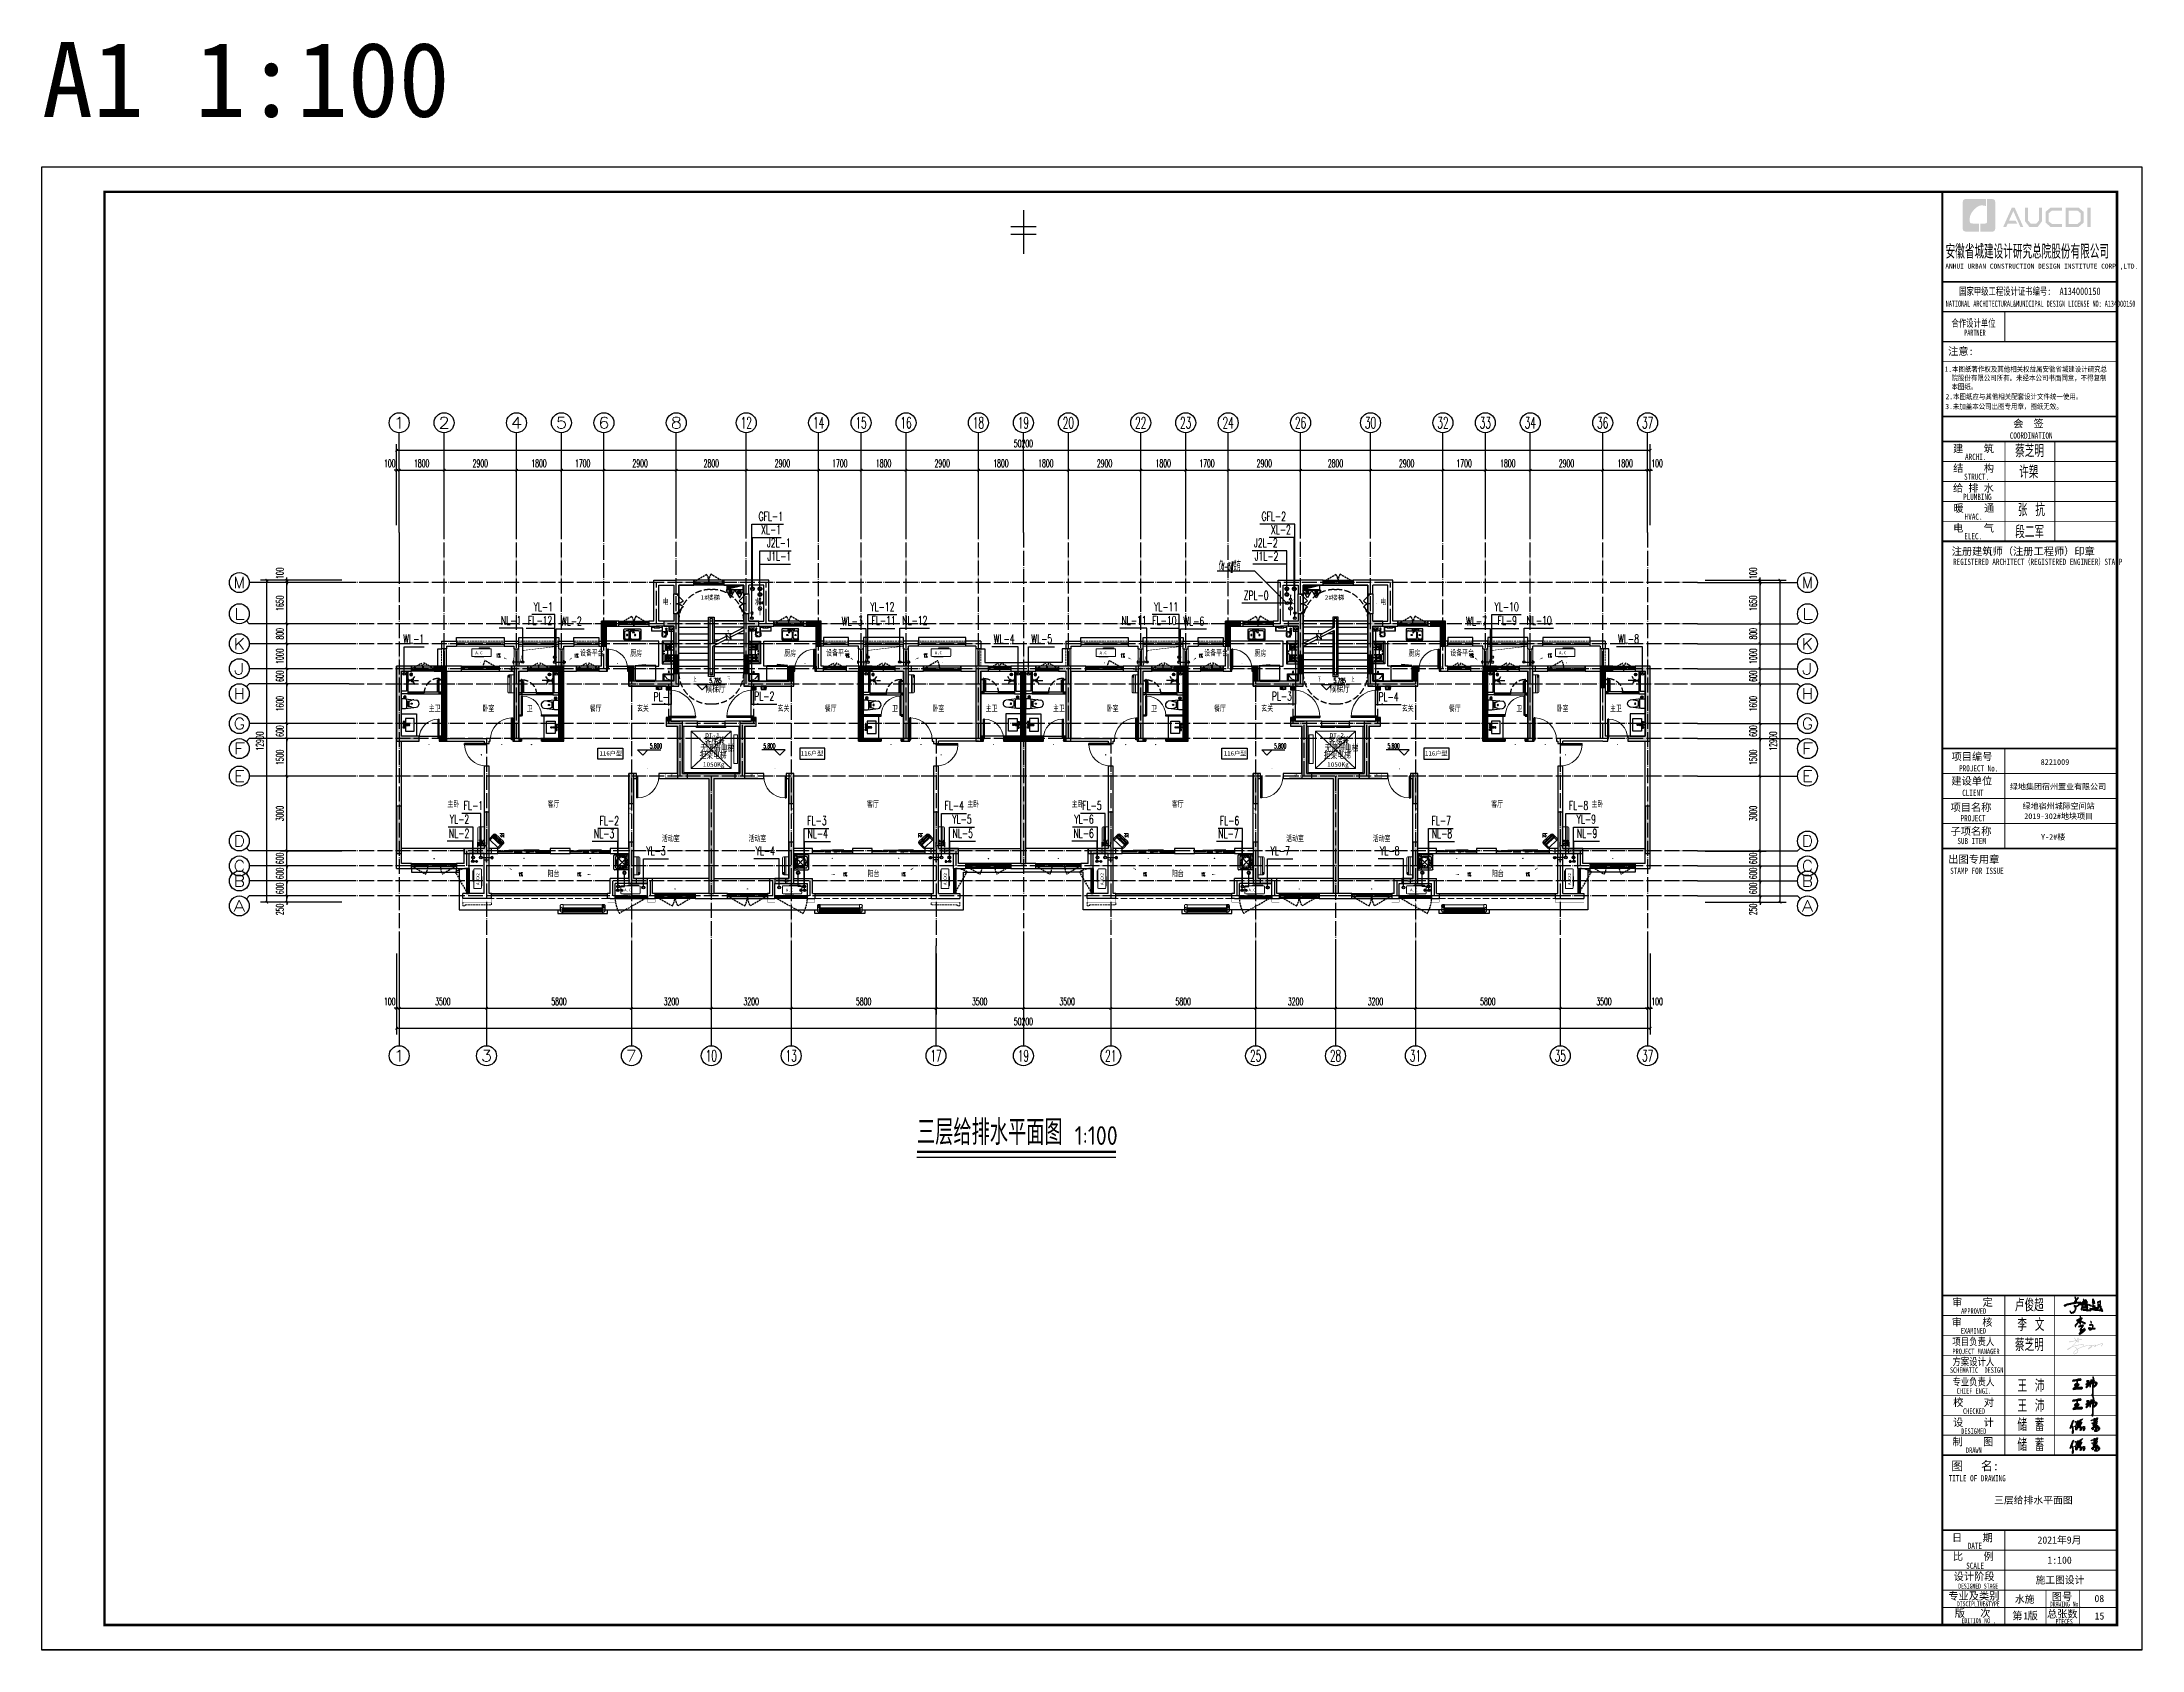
# Model space of a CAD drawing. Extents: x 27938 to 1507990, y 110129 to 923079.
# Drawn here: x 813614 to 897714, y 488040 to 552440 of the extents above; entities that cross this region are included whole.
import ezdxf
from ezdxf.enums import TextEntityAlignment as Align

# ---------------------------------------------------------------- set-up
doc = ezdxf.new("R2010")
doc.units = 0
doc.header["$LTSCALE"] = 1000
doc.header["$MEASUREMENT"] = 0
for name, pattern in [('$1$DASH', [0.35, 0.25, -0.1]), ('DASH', [0.35, 0.25, -0.1]), ('DOTE', [2.42, 2, -0.2, 0.02, -0.2])]:
    doc.linetypes.add(name, pattern=pattern)
for name, color, linetype in [('3-栏杆1', 135, 'Continuous'), ('3.5方案汇报，与郭总、侯月琴确定户型_t8$0$2020.03.04 -1安徽标准化洋房户型(UA）_t8_t8$0$看线', 154, 'Continuous'), ('AH-FURNITURE', 1, 'Continuous'), ('AXIS', 3, 'Continuous'), ('AXIS_TEXT', 7, 'Continuous'), ('COLUMN', 9, 'Continuous'), ('CURTWALL', 4, 'Continuous'), ('DIM_ELEV', 3, 'Continuous'), ('DIM_SYMB', 3, 'Continuous'), ('DIM_不分区喷淋', 6, 'Continuous'), ('DIM_不分区消火栓', 1, 'Continuous'), ('DIM_不分区给水', 3, 'Continuous'), ('DIM_凝结', 150, 'Continuous'), ('DIM_废水', 31, 'Continuous'), ('DIM_污水', 2, 'Continuous'), ('DIM_管井排水', 5, 'Continuous'), ('DIM_给水', 3, 'Continuous'), ('DIM_雨水', 4, 'Continuous'), ('DIM_餐饮排水', 31, 'Continuous'), ('DOTE', 1, 'Continuous'), ('EQUIP-安防', 3, 'Continuous'), ('EQUIP_地漏', 7, 'Continuous'), ('EQUIP_污水', 7, 'Continuous'), ('EQUIP_消火栓', 7, 'Continuous'), ('EQUIP_消防', 7, 'Continuous'), ('IP-bath&kitchen-JOHNSON', 4, 'Continuous'), ('LVTRY', 6, 'Continuous'), ('P-bath&kitchen-JOHNSON', 4, 'Continuous'), ('PIPE-不分区给水', 3, 'J'), ('PUB_HATCH', 8, 'Continuous'), ('PUB_TEXT', 4, 'Continuous'), ('STAIR', 2, 'Continuous'), ('VPIPE-不分区喷淋', 6, 'ZP'), ('VPIPE-不分区消火栓', 1, 'Continuous'), ('VPIPE-中水', 122, 'Continuous'), ('VPIPE-凝结', 150, 'N'), ('VPIPE-废水', 31, 'Continuous'), ('VPIPE-污水', 2, 'W'), ('VPIPE-消防', 1, 'X1'), ('VPIPE-管井排水', 210, 'GF'), ('VPIPE-给水', 3, 'J1'), ('VPIPE-给水中', 72, 'J2'), ('VPIPE-雨水', 4, 'Y'), ('VPIPE-餐饮排水', 41, 'P'), ('WALL', 9, 'Continuous'), ('WINDOW', 4, 'Continuous'), ('WINDOW_TEXT', 7, 'Continuous'), ('保温', 6, 'Continuous'), ('图框', 140, 'Continuous'), ('图签文字', 147, 'Continuous'), ('建筑-排气道', 9, 'Continuous'), ('机电标识类', 1, 'Continuous'), ('污水', 3, 'Continuous'), ('电子签名-李文', 7, 'DASH'), ('看线', 251, 'Continuous'), ('签名-水', 7, 'Continuous'), ('给水', 4, 'Continuous')]:
    doc.layers.add(name, color=color, linetype=linetype)
for name, color, linetype, lineweight in [('3.5方案汇报，与郭总、侯月琴确定户型_t8$0$STAIR', 2, 'Continuous', 18), ('EQUIP-消防', 3, 'Continuous', 20), ('可改文字', 6, 'Continuous', 18), ('图签', 147, 'Continuous', 18), ('填充', 251, 'Continuous', 5), ('平面-排水沟', 86, 'Continuous', 15), ('平面-栏杆', 135, 'Continuous', 15), ('平面-看线', 45, 'Continuous', 15), ('平面-空调室内机', 176, 'Continuous', 9), ('平面-空调预留孔', 173, 'Continuous', 15), ('空调', 76, 'Continuous', 13), ('立面-洞口示意', 152, 'Continuous', 13), ('粉刷', 251, 'Continuous', 9)]:
    doc.layers.add(name, color=color, linetype=linetype, lineweight=lineweight)
doc.layers.add('yichutu', color=7, linetype='Continuous', true_color=0xffffff, plot=False)
doc.styles.add('_TCH_AXIS', font='COMPLEX', dxfattribs={"bigfont": 'GBCBIG'})
doc.styles.add('_TCH_DIM', font='SIMPLEX.shx', dxfattribs={"width": 0.7, "bigfont": 'GBCBIG.shx'})
doc.styles.add('_TCH_DIM_T3', font='SIMPLEX.shx', dxfattribs={"width": 0.494118, "bigfont": 'GBCBIG.shx'})
doc.styles.add('_TCH_LABEL', font='simhei.ttf')
doc.styles.add('_TCH_WINDOW', font='SIMPLEX.shx', dxfattribs={"width": 0.7, "height": 3.5, "bigfont": 'GBCBIG.shx'})
doc.styles.add('_TEL_DIM', font='SIMPLEX', dxfattribs={"width": 0.8, "height": 3.5, "bigfont": 'HZTXT'})
doc.styles.add('_TWT_SERIAL', font='SIMPLEX', dxfattribs={"width": 0.8, "height": 3.5, "bigfont": 'HZTXT'})
doc.styles.add('COMPLEX', font='COMPLEX')
doc.styles.add('DIM_FONT', font='SIMPLEX.shx', dxfattribs={"width": 0.56})
doc.styles.add('HT', font='simhei.ttf')
doc.styles.get("Standard").update_dxf_attribs({"font": 'gbenor.shx', "bigfont": 'gbcbig.shx'})
doc.styles.add('宋体', font='', dxfattribs={"height": 50})
doc.styles.add('建筑图签-1', font='simhei.ttf', dxfattribs={"width": 0.7})
doc.styles.add('建筑图签-2', font='TXT.shx', dxfattribs={"width": 0.5, "bigfont": 'HZTXT.shx'})
doc.styles.add('房间名称', font='TSSDENG', dxfattribs={"width": 0.8, "bigfont": 'HZTXT'})
doc.styles.add('黑体', font='simhei.ttf')
doc.styles.get('宋体').set_extended_font_data('SimSun')
doc.linetypes.add('GF', pattern='A,3,-0.2,["GF",Standard,S=0.25,R=0,X=-0.1,Y=-0.115],-0.35', length=3.55)
doc.linetypes.add('J', pattern='A,3,-0.2,["J",Standard,S=0.25,R=0,X=-0.1,Y=-0.115],-0.2', length=3.4)
doc.linetypes.add('J1', pattern='A,3,-0.2,["J1",Standard,S=0.25,R=0,X=-0.1,Y=-0.115],-0.35', length=3.55)
doc.linetypes.add('J2', pattern='A,3,-0.2,["J2",Standard,S=0.25,R=0,X=-0.1,Y=-0.115],-0.35', length=3.55)
doc.linetypes.add('N', pattern='A,3,-0.2,["N",Standard,S=0.25,R=0,X=-0.1,Y=-0.115],-0.2', length=3.4)
doc.linetypes.add('P', pattern='A,3,-0.2,["P",Standard,S=0.25,R=0,X=-0.1,Y=-0.115],-0.2', length=3.4)
doc.linetypes.add('W', pattern='A,3,-0.2,["W",Standard,S=0.25,R=0,X=-0.1,Y=-0.115],-0.2', length=3.4)
doc.linetypes.add('X1', pattern='A,3,-0.2,["X1",Standard,S=0.25,R=0,X=-0.1,Y=-0.115],-0.35', length=3.55)
doc.linetypes.add('Y', pattern='A,3,-0.2,["Y",Standard,S=0.25,R=0,X=-0.1,Y=-0.115],-0.2', length=3.4)
doc.linetypes.add('ZP', pattern='A,3,-0.2,["ZP",Standard,S=0.25,R=0,X=-0.1,Y=-0.115],-0.35', length=3.55)
doc.dimstyles.new('_TCH_ARCH&&100', dxfattribs={"dimtxt": 297.5, "dimasz": 100, "dimexe": 250, "dimexo": 300, "dimgap": 126.25, "dimtad": 1, "dimdec": 0, "dimzin": 0, "dimdsep": 46, "dimtxsty": '_TCH_DIM_T3', "dimblk": 'ARCHTICK', "dimcen": 0.09, "dimclrt": 4, "dimazin": 2, "dimtfac": 1, "dimtdec": 0, "dimtix": 1, "dimtmove": 2, "dimatfit": 3, "dimfxl": 100, "dimtolj": 1, "dimtzin": 0, "dimarcsym": 0})
doc.dimstyles.new('_TCH_ARCH&&50', dxfattribs={"dimtxt": 148.75, "dimasz": 50, "dimexe": 125, "dimexo": 150, "dimgap": 63.125, "dimtad": 1, "dimdec": 0, "dimzin": 0, "dimdsep": 46, "dimtxsty": '_TCH_DIM_T3', "dimblk": 'ARCHTICK', "dimcen": 0.09, "dimclrt": 4, "dimazin": 2, "dimtfac": 1, "dimtdec": 0, "dimtix": 1, "dimtmove": 2, "dimatfit": 3, "dimfxl": 100, "dimtolj": 1, "dimtzin": 0, "dimarcsym": 0})
pattern_1 = [(45, (0, 0), (0, 47.4157523), [100.584, -33.528]), (135, (23.708, 23.708), (3e-15, 47.4157523), [100.584, -33.528])]
pattern_2 = [(90, (0, 0), (-16.49778, 1e-15), [9.525, -19.05]), (210, (0, 0), (8.24889, -14.2874966), [9.525, -19.05]), (150, (6e-16, 9.525), (-8.24889, -14.2874966), [9.525, -19.05])]
pattern_3 = [(45, (407300, 154416.723), (0, 47.4157523), [100.584, -33.528]), (135, (407323.708, 154440.43), (3e-15, 47.4157523), [100.584, -33.528])]
pattern_4 = [(45, (-445516.58, -596748.81), (0, 47.4157523), [100.584, -33.528]), (135, (-445492.87, -596725.102), (3e-15, 47.4157523), [100.584, -33.528])]
pattern_5 = [(0, (-333791.82, -85598.18), (0, 50), []), (0, (-333791.82, -85581.513), (0, 50), []), (270, (-333748.077, -85572.88), (50, -9e-15), [5.01775, -44.98225]), (270, (-333785.536, -85572.88), (50, -9e-15), [5.01775, -44.98225]), (90, (-333760.024, -85606.81), (-50, 3e-15), [5.01775, -44.98225]), (90, (-333773.59, -85606.81), (-50, 3e-15), [5.01775, -44.98225]), (180, (-333741.794, -85614.846), (-6e-15, -50), [50.02425, 0.02425]), (135, (-333755.75, -85612.337), (3e-15, 49.99987405), [4.268, -66.44275]), (116.56505, (-333708.77, -85609.32), (0.00011283, 49.99993342), [2.805, -108.9985]), (116.56505, (-333758.77, -85609.32), (0.00011283, 49.99993342), [2.805, -108.9985]), (153.43495, (-333700.734, -85614.846), (-0.0001128, 49.9999334), [5.61, -106.1935]), (153.43495, (-333750.734, -85614.846), (-0.0001128, 49.9999334), [5.61, -106.1935]), (63.43495, (-333710.024, -85601.793), (-0.00011283, 49.99993342), [26.714, -85.0895]), (63.43495, (-333760.024, -85601.793), (-0.00011283, 49.99993342), [26.714, -85.0895]), (116.56505, (-333698.077, -85572.881), (0.00011283, 49.99993342), [2.805, -108.9985]), (116.56505, (-333748.077, -85572.881), (0.00011283, 49.99993342), [2.805, -108.9985]), (135, (-333749.33, -85570.373), (3e-15, 49.99987405), [4.268, -66.44275]), (153.43495, (-333702.35, -85567.355), (-0.0001128, 49.9999334), [5.61, -106.1935]), (153.43495, (-333752.35, -85567.355), (-0.0001128, 49.9999334), [5.61, -106.1935]), (45, (-333784.28, -85570.373), (0, 49.99987405), [4.268, -66.44275]), (63.43495, (-333735.536, -85572.881), (-0.00011283, 49.99993342), [2.805, -108.9985]), (63.43495, (-333785.536, -85572.881), (-0.00011283, 49.99993342), [2.805, -108.9985]), (26.56505, (-333731.264, -85567.355), (0.0001128, 49.9999334), [5.61, -106.1935]), (26.56505, (-333781.264, -85567.355), (0.0001128, 49.9999334), [5.61, -106.1935]), (116.56505, (-333723.59, -85601.793), (0.00011283, 49.99993342), [26.714, -85.0895]), (116.56505, (-333773.59, -85601.793), (0.00011283, 49.99993342), [26.714, -85.0895]), (45, (-333777.86, -85612.337), (0, 49.99987405), [4.268, -66.44275]), (63.43495, (-333724.843, -85609.32), (-0.00011283, 49.99993342), [2.805, -108.9985]), (63.43495, (-333774.843, -85609.32), (-0.00011283, 49.99993342), [2.805, -108.9985]), (26.56505, (-333732.88, -85614.846), (0.0001128, 49.9999334), [5.61, -106.1935]), (26.56505, (-333782.88, -85614.846), (0.0001128, 49.9999334), [5.61, -106.1935])]

msp = doc.modelspace()

# ---------------------------------------------------------------- texts
at = {"color": 8, "style": '黑体'}
for p in [(835941.6, 523861.9), (843999.9, 523861.9), (860941.6, 523861.4), (868999.9, 523861.4)]:
    msp.add_text('116户型', height=175, dxfattribs=at).set_placement(p)
at = {"layer": 'DIM_ELEV', "color": 7, "style": '_TCH_DIM', "width": 0.494118}
for s, p in [('5.785', (840342, 526755.5)), ('5.785', (865342, 526755.5)), ('5.800', (837959.8, 524142.2)), ('5.800', (842502.1, 524142.2)), ('5.800', (862959.8, 524142.2)), ('5.800', (867502.1, 524142.2))]:
    msp.add_text(s, height=208.25, dxfattribs=at).set_placement(p)
at = {"layer": 'DIM_SYMB', "color": 7, "style": '_TCH_DIM', "width": 0.7}
for s, p in [('上', (839705.1, 526825.4)), ('下', (841058.3, 526825.4)), ('下', (864708.3, 526825.4)), ('上', (866055.1, 526825.4))]:
    msp.add_text(s, height=168.8, dxfattribs=at).set_placement(p)
at = {"layer": 'DIM_SYMB', "color": 7}
for s, height, p in [('三层给排水平面图', 1012.77, (848654.8, 508269.2)), ('1:100', 750, (854970.4, 508269.2))]:
    msp.add_text(s, height=height, dxfattribs=at).set_placement(p)
at = {"layer": 'DIM_不分区喷淋', "color": 7, "style": '_TWT_SERIAL', "width": 0.64}
msp.add_text('ZPL-0', height=350, dxfattribs=at).set_placement((861738.1, 530105.4))
at = {"layer": 'DIM_不分区消火栓', "color": 7, "style": '_TWT_SERIAL', "width": 0.64}
for s, p in [('XL-1', (842415.6, 532735.3)), ('XL-2', (862829.7, 532735.3))]:
    msp.add_text(s, height=350, dxfattribs=at).set_placement(p)
at = {"layer": 'DIM_不分区给水', "color": 7, "style": '_TCH_DIM_T3'}
for s, height, width, p in [('仅', 337.6, 0.494118, (860747.8, 531284.3)), ('Y-3#', 297.5, 0.348789, (860869.2, 531284.3)), ('楼有', 337.59, 0.494118, (861289.2, 531284.3))]:
    msp.add_text(s, height=height, dxfattribs=dict(at, width=width)).set_placement(p)
at = {"layer": 'DIM_凝结', "color": 7, "style": '_TWT_SERIAL', "width": 0.64}
for s, p in [('NL-1', (831996, 529100.9)), ('NL-12', (848067.4, 529100.9)), ('NL-11', (856842.1, 529100.9)), ('NL-10', (873067.4, 529100.9))]:
    msp.add_text(s, height=350, dxfattribs=at).set_placement(p)
at = {"layer": 'DIM_废水', "color": 7, "style": '_TWT_SERIAL', "width": 0.64}
for s, p in [('FL-12', (833077.5, 529093.8)), ('FL-11', (846830, 529093.8)), ('FL-10', (858077.5, 529093.8)), ('FL-9', (871905, 529093.8)), ('FL-1', (830501.7, 521688)), ('FL-4', (849758.2, 521688)), ('FL-5', (855273.8, 521688)), ('FL-8', (874759.4, 521688))]:
    msp.add_text(s, height=350, dxfattribs=at).set_placement(p)
at = {"layer": 'DIM_污水', "color": 7, "style": '_TWT_SERIAL', "width": 0.64}
for s, p in [('WL-2', (834397.2, 529074.3)), ('WL-3', (845646.2, 529074.3)), ('WL-6', (859323.9, 529074.3)), ('WL-7', (870646.2, 529074.3)), ('WL-1', (828081.1, 528363)), ('WL-4', (851726.2, 528363)), ('WL-5', (853233.2, 528363)), ('WL-8', (876736, 528363))]:
    msp.add_text(s, height=350, dxfattribs=at).set_placement(p)
at = {"layer": 'DIM_管井排水', "color": 7, "style": '_TWT_SERIAL', "width": 0.64}
for s, p in [('GFL-1', (842312.5, 533267.2)), ('GFL-2', (862454.8, 533267.2))]:
    msp.add_text(s, height=350, dxfattribs=at).set_placement(p)
at = {"layer": 'DIM_给水', "color": 7, "style": '_TWT_SERIAL', "width": 0.64}
for s, p in [('J2L-1', (842649, 532203.8)), ('J2L-2', (862150.9, 532203.8)), ('J1L-1', (842664.9, 531668.8)), ('J1L-2', (862178.7, 531668.8))]:
    msp.add_text(s, height=350, dxfattribs=at).set_placement(p)
at = {"layer": 'DIM_雨水', "color": 7, "style": '_TWT_SERIAL', "width": 0.64}
for s, p in [('YL-1', (833299.5, 529646.7)), ('YL-12', (846783.6, 529646.7)), ('YL-11', (858146.8, 529646.7)), ('YL-10', (871783.6, 529646.7))]:
    msp.add_text(s, height=350, dxfattribs=at).set_placement(p)
at = {"layer": 'DIM_餐饮排水', "color": 7, "style": '_TWT_SERIAL', "width": 0.64}
for s, p in [('PL-1', (838102.9, 526043.3)), ('PL-2', (842136.3, 526066.2)), ('PL-3', (862864.9, 526066.2)), ('PL-4', (867135.3, 526043.3))]:
    msp.add_text(s, height=350, dxfattribs=at).set_placement(p)
at = {"layer": 'PUB_TEXT', "color": 8}
for s, height, p in [('电', 236.3, (838462.8, 529885.2)), ('水', 236.3, (842157.6, 529885.2)), ('水', 236.3, (863521.8, 529885.2)), ('电', 236.3, (867207, 529885.2)), ('FL', 56, (842015.9, 529337.4)), ('FL', 56, (863765.9, 529337.4)), ('WL', 56, (838776.4, 528907.4)), ('WL', 56, (841986.8, 528907.4)), ('WL', 56, (863776.4, 528907.4)), ('WL', 56, (866986.8, 528907.4)), ('YL', 56, (834121.2, 527777.4)), ('FL', 56, (834125.9, 527577.4)), ('设备平台', 236.31, (835160, 527839.4)), ('厨房', 236.31, (837172.1, 527828.1)), ('厨房', 236.31, (843340.5, 527828.1)), ('设备平台', 236.31, (845016.3, 527839.4)), ('YL', 56, (846651.2, 527777.4)), ('FL', 56, (846655.9, 527577.4)), ('YL', 56, (859121.2, 527777.4)), ('FL', 56, (859125.9, 527577.4)), ('设备平台', 236.31, (860160, 527839.4)), ('厨房', 236.31, (862172.1, 527828.1)), ('厨房', 236.31, (868340.5, 527828.1)), ('设备平台', 236.31, (870016.3, 527839.4)), ('YL', 56, (871651.2, 527777.4)), ('FL', 56, (871655.9, 527577.4)), ('WL', 56, (828086.7, 527107.4)), ('WL', 56, (834176.4, 527107.4)), ('候梯厅', 270.07, (840182.8, 526384.9)), ('WL', 56, (846586.8, 527107.4)), ('WL', 56, (852676.4, 527107.4)), ('WL', 56, (853086.7, 527107.4)), ('WL', 56, (859176.4, 527107.4)), ('候梯厅', 270.07, (865182.8, 526384.9)), ('WL', 56, (871586.8, 527107.4)), ('WL', 56, (877676.4, 527107.5)), ('主卫', 236.31, (829105.3, 525618.2)), ('卧室', 236.31, (831255.3, 525618.2, 0)), ('卫', 236.3, (833031.5, 525609.3)), ('餐厅', 236.31, (835550.1, 525618.2)), ('玄关', 236.31, (837443.3, 525618.2)), ('玄关', 236.31, (843071.9, 525618.2)), ('餐厅', 236.31, (844957.3, 525618.2)), ('卫', 236.3, (847655.7, 525609.3)), ('卧室', 236.31, (849272.9, 525618.2)), ('主卫', 236.31, (851409.9, 525618.2)), ('主卫', 236.31, (854105.3, 525618.2)), ('卧室', 236.31, (856255.3, 525618.2, 0)), ('卫', 236.3, (858031.5, 525609.3)), ('餐厅', 236.31, (860550.1, 525618.2)), ('玄关', 236.31, (862443.3, 525618.2)), ('玄关', 236.31, (868071.9, 525618.2)), ('餐厅', 236.31, (869957.3, 525618.2)), ('卫', 236.3, (872655.7, 525609.3)), ('卧室', 236.31, (874272.9, 525618.2)), ('主卫', 236.31, (876409.9, 525618.2)), ('担架电梯', 270.07, (839948.5, 523725.2)), ('无障碍电梯', 270.07, (839982.9, 524006.8)), ('客梯兼', 270.07, (840147.5, 524302.5)), ('担架电梯', 270.07, (864948.5, 523725.2)), ('无障碍电梯', 270.07, (864982.9, 524006.8)), ('客梯兼', 270.07, (865147.5, 524302.5)), ('主卧', 236.31, (829851.8, 521782.9)), ('客厅', 236.31, (833861.5, 521782.9)), ('客厅', 236.31, (846653.6, 521782.9)), ('主卧', 236.31, (850668.6, 521782.9)), ('主卧', 236.31, (854851.8, 521782.9)), ('客厅', 236.31, (858861.5, 521782.9)), ('客厅', 236.31, (871653.6, 521782.9)), ('主卧', 236.31, (875668.6, 521782.9))]:
    msp.add_text(s, height=height, dxfattribs=at).set_placement(p)
at = {"layer": 'PUB_TEXT', "color": 8, "style": '黑体'}
for s, p in [('1#', (839986.6, 530100.5)), ('楼梯', (840251.3, 530100.5)), ('2#', (864986.6, 530100.5)), ('楼梯', (865251.3, 530100.5)), ('DT-1', (840179.5, 524582.7)), ('DT-2', (865179.5, 524582.7)), ('1050Kg', (840082.5, 523415)), ('1050Kg', (865082.5, 523415))]:
    msp.add_text(s, height=184.01, dxfattribs=at).set_placement(p)
at = {"layer": 'WINDOW_TEXT', "color": 8, "style": '_TCH_WINDOW', "width": 0.494118}
for p in [(833208.5, 524298.2), (847608.5, 524298.2), (858208.5, 524298.2), (872608.5, 524298.2)]:
    msp.add_text('DK0822', height=5.95, rotation=0, dxfattribs=at).set_placement(p)
at = {"layer": '可改文字', "color": 3, "style": '宋体'}
msp.add_text('三层给排水平面图', height=281.28, dxfattribs=at).set_placement((893363.3, 494048.4), align=Align.MIDDLE)
at = {"layer": '图签', "color": 3, "style": '宋体'}
msp.add_text('08', height=286.68, dxfattribs=at).set_placement((895810.7, 489959.3))
at = {"layer": '平面-排水沟', "color": 7, "style": '_TCH_DIM', "width": 0.494118}
for p in [(834926.2, 527787.4), (845787.9, 527787.4), (859926.2, 527787.4), (870787.9, 527787.4)]:
    msp.add_text('1%', height=148.75, dxfattribs=at).set_placement(p)

# ---------------------------------------------------------------- blocks, each defined once
blk = doc.blocks.new('院标1')
h = blk.add_hatch(color=150)
h.dxf.hatch_style = 1
h.set_gradient(color1=(33, 113, 253), color2=(33, 113, 253), tint=1, name='INVCURVED')
edge = h.paths.add_edge_path()
edge.add_spline(control_points=[(116373, 648379), (116379, 648379), (116382, 648379), (116391, 648379), (116391, 648379), (116391, 648379), (116616, 648379), (116616, 648379), (116616, 648379), (116616, 648379), (116616, 648054), (116616, 648054), (116616, 648054), (116616, 648054), (116108, 648054), (116108, 648054), (116108, 648054), (116028, 648054), (115963, 648111), (115963, 648199), (115963, 648199), (115963, 648199), (115963, 649215), (115963, 649215), (115963, 649215), (115963, 649295), (116018, 649360), (116108, 649360), (116108, 649360), (116108, 649360), (116897, 649360), (116897, 649360), (116897, 649360), (116897, 649360), (116897, 649080), (116897, 649080), (116897, 649080), (116897, 649080), (116566, 649140), (116356, 648859), (116356, 648859), (116245, 648719), (116240, 648545), (116247, 648466), (116247, 648466), (116254, 648386), (116247, 648466), (116247, 648466), (116247, 648466), (116247, 648466), (116258, 648374), (116373, 648379)], knot_values=[0, 0, 0, 0, 0.071429, 0.071429, 0.071429, 0.107143, 0.142857, 0.142857, 0.142857, 0.178571, 0.214286, 0.214286, 0.214286, 0.25, 0.285714, 0.285714, 0.285714, 0.321429, 0.357143, 0.357143, 0.357143, 0.392857, 0.428571, 0.428571, 0.428571, 0.464286, 0.5, 0.5, 0.5, 0.535714, 0.571429, 0.571429, 0.571429, 0.607143, 0.642857, 0.642857, 0.642857, 0.678571, 0.714286, 0.714286, 0.714286, 0.75, 0.785714, 0.785714, 0.785714, 0.821429, 0.857143, 0.857143, 0.857143, 0.928571, 1, 1, 1, 1], degree=3, periodic=0)
h = blk.add_hatch(color=150)
h.dxf.hatch_style = 1
h.set_gradient(color1=(33, 113, 253), color2=(33, 113, 253), tint=1, name='INVCURVED')
edge = h.paths.add_edge_path()
edge.add_spline(control_points=[(117268, 649215), (117268, 649215), (117268, 648199), (117268, 648199), (117268, 648199), (117268, 648114), (117212, 648054), (117123, 648054), (117123, 648054), (117123, 648054), (116663, 648054), (116663, 648054), (116663, 648054), (116663, 648054), (116663, 648379), (116663, 648379), (116663, 648379), (116663, 648379), (116865, 648379), (116865, 648379), (116865, 648379), (116907, 648379), (116941, 648413), (116941, 648455), (116941, 648455), (116941, 648455), (116941, 649360), (116941, 649360), (116941, 649360), (116941, 649360), (117123, 649360), (117123, 649360), (117123, 649360), (117204, 649360), (117268, 649306), (117268, 649215)], knot_values=[0, 0, 0, 0, 0.1, 0.1, 0.1, 0.15, 0.2, 0.2, 0.2, 0.25, 0.3, 0.3, 0.3, 0.35, 0.4, 0.4, 0.4, 0.45, 0.5, 0.5, 0.5, 0.55, 0.6, 0.6, 0.6, 0.65, 0.7, 0.7, 0.7, 0.75, 0.8, 0.8, 0.8, 0.9, 1, 1, 1, 1], degree=3, periodic=0)
blk = doc.blocks.new('ljc')
at = {"linetype": 'Continuous'}
h = blk.add_hatch(color=0, dxfattribs=at)
h.paths.add_polyline_path([(2023, 1568), (2019, 1564), (2020, 1562), (2024, 1562), (2022, 1552), (1955, 1538), (1933, 1530), (1930, 1527), (1929, 1525), (1931, 1523), (1944, 1524), (1946, 1526), (1942, 1528), (1960, 1535), (1967, 1535), (1975, 1538), (1985, 1539), (1998, 1543), (2010, 1544), (2018, 1547), (2025, 1546), (2035, 1549), (2061, 1550), (2052, 1537), (2042, 1528), (2028, 1521), (2023, 1521), (2018, 1526), (2015, 1527), (2013, 1525), (2013, 1521), (2019, 1516), (2022, 1508), (2022, 1494), (2012, 1477), (2000, 1469), (1988, 1467), (1982, 1473), (1980, 1480), (1978, 1482), (1978, 1475), (1981, 1468), (1988, 1463), (1994, 1463), (2005, 1467), (2018, 1478), (2027, 1493), (2028, 1504), (2025, 1517), (2033, 1518), (2054, 1533), (2067, 1549), (2067, 1552), (2064, 1555), (2029, 1553), (2036, 1575), (2049, 1591), (2047, 1593), (2043, 1592), (2028, 1573), (2025, 1589), (2021, 1597), (2018, 1599), (2017, 1597), (2020, 1590)])
h.paths.add_polyline_path([(2081, 1522), (2081, 1528), (2075, 1541), (2093, 1562), (2097, 1572), (2094, 1577), (2087, 1576), (2089, 1572), (2092, 1572), (2091, 1567), (2080, 1551), (2066, 1537), (2065, 1535), (2067, 1533), (2073, 1535), (2077, 1523), (2077, 1513), (2072, 1496), (2072, 1492), (2074, 1490), (2078, 1494), (2083, 1510), (2099, 1510), (2119, 1507), (2119, 1500), (2116, 1496), (2108, 1493), (2087, 1496), (2084, 1492), (2087, 1489), (2103, 1488), (2122, 1483), (2140, 1484), (2148, 1482), (2152, 1486), (2152, 1491), (2148, 1488), (2125, 1488), (2114, 1490), (2124, 1499), (2126, 1509), (2121, 1512), (2119, 1511), (2108, 1514), (2124, 1523), (2132, 1532), (2130, 1535), (2121, 1536), (2115, 1533), (2109, 1533), (2123, 1555), (2121, 1559), (2114, 1557), (2116, 1564), (2115, 1569), (2111, 1573), (2105, 1572), (2093, 1554)])
h.paths.add_polyline_path([(2089, 1535), (2097, 1535), (2112, 1551), (2116, 1552), (2111, 1543), (2099, 1528), (2101, 1526), (2114, 1528), (2121, 1531), (2124, 1530), (2118, 1524), (2101, 1515), (2084, 1514), (2084, 1518)], flags=16)
h.paths.add_polyline_path([(2093, 1537), (2095, 1540), (2103, 1546), (2096, 1537)], flags=16)
h.paths.add_polyline_path([(2093, 1544), (2094, 1549), (2106, 1568), (2109, 1569), (2111, 1567), (2108, 1554), (2104, 1550)], flags=16)
h.paths.add_polyline_path([(2141, 1534), (2138, 1533), (2137, 1531), (2142, 1527), (2155, 1522), (2158, 1523), (2153, 1528)])
h.paths.add_polyline_path([(2175, 1522), (2173, 1524), (2172, 1546), (2183, 1545), (2185, 1547), (2183, 1557), (2178, 1566), (2177, 1561), (2180, 1556), (2181, 1550), (2175, 1550), (2170, 1554), (2169, 1574), (2171, 1574), (2175, 1569), (2176, 1571), (2170, 1579), (2167, 1579), (2165, 1577), (2164, 1562), (2166, 1553), (2163, 1553), (2162, 1551), (2167, 1547), (2169, 1537), (2169, 1524), (2166, 1521), (2165, 1517), (2168, 1513), (2170, 1513), (2173, 1517), (2180, 1517), (2178, 1502), (2175, 1500), (2167, 1499), (2175, 1496), (2180, 1497), (2183, 1500), (2184, 1511), (2187, 1521), (2185, 1523)])
h.paths.add_polyline_path([(2233, 1542), (2233, 1564), (2231, 1567), (2215, 1558), (2210, 1557), (2206, 1552), (2211, 1548), (2211, 1551), (2229, 1560), (2228, 1542), (2227, 1537), (2224, 1533), (2220, 1534), (2213, 1542), (2211, 1543), (2209, 1541), (2209, 1508), (2189, 1508), (2187, 1506), (2191, 1503), (2213, 1503), (2217, 1511), (2222, 1516), (2232, 1518), (2234, 1513), (2234, 1505), (2227, 1505), (2232, 1502), (2232, 1500), (2228, 1497), (2229, 1493), (2239, 1495), (2243, 1489), (2243, 1486), (2212, 1492), (2189, 1492), (2179, 1494), (2176, 1496), (2167, 1496), (2164, 1498), (2154, 1499), (2147, 1503), (2144, 1503), (2143, 1501), (2144, 1498), (2153, 1494), (2174, 1491), (2186, 1487), (2211, 1487), (2222, 1484), (2230, 1484), (2243, 1480), (2249, 1480), (2251, 1482), (2244, 1496), (2246, 1499), (2238, 1503), (2239, 1513), (2237, 1520), (2233, 1523), (2224, 1522), (2214, 1516), (2212, 1522), (2213, 1536), (2220, 1530), (2228, 1530), (2230, 1532)])
at = {"color": 0, "linetype": 'Continuous', "elevation": 16426272}
for points in [[(1930, 1527), (1929, 1525), (1931, 1523), (1944, 1524), (1946, 1526), (1942, 1528), (1960, 1535), (1967, 1535), (1975, 1538), (1985, 1539), (1998, 1543), (2010, 1544), (2018, 1547), (2025, 1546), (2035, 1549), (2061, 1550), (2052, 1537), (2042, 1528), (2028, 1521), (2023, 1521), (2018, 1526), (2015, 1527), (2013, 1525), (2013, 1521), (2019, 1516), (2022, 1508), (2022, 1494), (2012, 1477), (2000, 1469), (1988, 1467), (1982, 1473), (1980, 1480), (1978, 1482), (1978, 1475), (1981, 1468), (1988, 1463), (1994, 1463), (2005, 1467), (2018, 1478), (2027, 1493), (2028, 1504), (2025, 1517), (2033, 1518), (2054, 1533), (2067, 1549), (2067, 1552), (2064, 1555), (2029, 1553), (2036, 1575), (2049, 1591), (2047, 1593), (2043, 1592), (2028, 1573), (2025, 1589), (2021, 1597), (2018, 1599), (2017, 1597), (2020, 1590), (2023, 1568), (2019, 1564), (2020, 1562), (2024, 1562), (2022, 1552), (1955, 1538), (1933, 1530), (1930, 1527)], [(2163, 1553), (2162, 1551), (2167, 1547), (2169, 1537), (2169, 1524), (2166, 1521), (2165, 1517), (2168, 1513), (2170, 1513), (2173, 1517), (2180, 1517), (2178, 1502), (2175, 1500), (2167, 1499), (2175, 1496), (2180, 1497), (2183, 1500), (2184, 1511), (2187, 1521), (2185, 1523), (2175, 1522), (2173, 1524), (2172, 1546), (2183, 1545), (2185, 1547), (2183, 1557), (2178, 1566), (2177, 1561), (2180, 1556), (2181, 1550), (2175, 1550), (2170, 1554), (2169, 1574), (2171, 1574), (2175, 1569), (2176, 1571), (2170, 1579), (2167, 1579), (2165, 1577), (2164, 1562), (2166, 1553), (2163, 1553)], [(2016, 1561), (2015, 1560), (2017, 1560), (2016, 1561)], [(2017, 1562), (2016, 1561), (2019, 1561), (2017, 1562)], [(2066, 1537), (2065, 1535), (2067, 1533), (2073, 1535), (2077, 1523), (2077, 1513), (2072, 1496), (2072, 1492), (2074, 1490), (2078, 1494), (2083, 1510), (2099, 1510), (2119, 1507), (2119, 1500), (2116, 1496), (2108, 1493), (2087, 1496), (2084, 1492), (2087, 1489), (2103, 1488), (2122, 1483), (2140, 1484), (2148, 1482), (2152, 1486), (2152, 1491), (2148, 1488), (2125, 1488), (2114, 1490), (2124, 1499), (2126, 1509), (2121, 1512), (2119, 1511), (2108, 1514), (2124, 1523), (2132, 1532), (2130, 1535), (2121, 1536), (2115, 1533), (2109, 1533), (2123, 1555), (2121, 1559), (2114, 1557), (2116, 1564), (2115, 1569), (2111, 1573), (2105, 1572), (2093, 1554), (2081, 1522), (2081, 1528), (2075, 1541), (2093, 1562), (2097, 1572), (2094, 1577), (2087, 1576), (2089, 1572), (2092, 1572), (2091, 1567), (2080, 1551), (2066, 1537)], [(2084, 1514), (2084, 1518), (2089, 1535), (2097, 1535), (2112, 1551), (2116, 1552), (2111, 1543), (2099, 1528), (2101, 1526), (2114, 1528), (2121, 1531), (2124, 1530), (2118, 1524), (2101, 1515), (2084, 1514)], [(2093, 1544), (2094, 1549), (2106, 1568), (2109, 1569), (2111, 1567), (2108, 1554), (2104, 1550), (2093, 1544)], [(2093, 1537), (2095, 1540), (2103, 1546), (2096, 1537), (2093, 1537)], [(2138, 1533), (2137, 1531), (2142, 1527), (2155, 1522), (2158, 1523), (2153, 1528), (2141, 1534), (2138, 1533)], [(2144, 1503), (2143, 1501), (2144, 1498), (2153, 1494), (2174, 1491), (2186, 1487), (2211, 1487), (2222, 1484), (2230, 1484), (2243, 1480), (2249, 1480), (2251, 1482), (2244, 1496), (2246, 1499), (2238, 1503), (2239, 1513), (2237, 1520), (2233, 1523), (2224, 1522), (2214, 1516), (2212, 1522), (2213, 1536), (2220, 1530), (2228, 1530), (2230, 1532), (2233, 1542), (2233, 1564), (2231, 1567), (2215, 1558), (2210, 1557), (2206, 1552), (2211, 1548), (2211, 1551), (2229, 1560), (2228, 1542), (2227, 1537), (2224, 1533), (2220, 1534), (2213, 1542), (2211, 1543), (2209, 1541), (2209, 1508), (2189, 1508), (2187, 1506), (2191, 1503), (2213, 1503), (2217, 1511), (2222, 1516), (2232, 1518), (2234, 1513), (2234, 1505), (2227, 1505), (2232, 1502), (2232, 1500), (2228, 1497), (2229, 1493), (2239, 1495), (2243, 1489), (2243, 1486), (2212, 1492), (2189, 1492), (2179, 1494), (2176, 1496), (2167, 1496), (2164, 1498), (2154, 1499), (2147, 1503), (2144, 1503)], [(2177, 1569), (2176, 1570), (2175, 1567), (2177, 1565), (2177, 1569)]]:
    blk.add_lwpolyline(points, dxfattribs=at)
blk = doc.blocks.new('A$C44B256A7')
at = {"layer": '电子签名-李文'}
h = blk.add_hatch(color=0, dxfattribs=at)
h.dxf.hatch_style = 1
h.paths.add_polyline_path([(934, -1198), (941, -1210), (956, -1216), (968, -1207), (992, -1199), (1012, -1194), (1037, -1192), (1054, -1200), (1076, -1215), (1093, -1230), (1096, -1243), (1095, -1265), (1092, -1286), (1086, -1310), (1075, -1335), (1059, -1365), (1039, -1388), (1024, -1405), (1007, -1416), (991, -1423), (973, -1429), (958, -1429), (945, -1423), (936, -1414), (927, -1402), (919, -1391), (910, -1376), (910, -1366), (915, -1361), (935, -1366), (957, -1369), (977, -1373), (1002, -1377), (1020, -1380), (1055, -1386), (1075, -1389), (1102, -1393), (1140, -1392), (1169, -1396), (1199, -1396), (1222, -1404), (1226, -1395), (1230, -1384), (1221, -1380), (1202, -1379), (1168, -1378), (1110, -1373), (1073, -1371), (1046, -1369), (997, -1351), (972, -1349), (946, -1344), (925, -1342), (903, -1340), (893, -1348), (890, -1366), (894, -1381), (897, -1390), (916, -1418), (935, -1434), (951, -1442), (978, -1445), (993, -1442), (1013, -1435), (1029, -1424), (1042, -1415), (1055, -1395), (1073, -1371), (1079, -1362), (1095, -1333), (1111, -1306), (1111, -1281), (1114, -1251), (1116, -1233), (1101, -1208), (1084, -1194), (1069, -1182), (1055, -1176), (1037, -1171), (1016, -1172), (990, -1176), (970, -1183), (958, -1186), (940, -1186), (934, -1191)])
h.paths.add_polyline_path([(987, -1030), (1007, -1049), (1020, -1066), (1032, -1071), (1036, -1064), (1030, -1052), (1020, -1039), (1013, -1028), (1006, -1017), (992, -1016), (986, -1024)])
h.paths.add_polyline_path([(395, -1278), (403, -1295), (420, -1295), (516, -1261), (580, -1237), (606, -1225), (604, -1242), (569, -1289), (521, -1338), (502, -1370), (469, -1415), (459, -1437), (466, -1461), (473, -1463), (505, -1473), (561, -1464), (589, -1463), (635, -1455), (656, -1452), (683, -1449), (699, -1446), (687, -1462), (666, -1475), (650, -1485), (642, -1496), (607, -1527), (583, -1544), (580, -1546), (575, -1557), (545, -1583), (532, -1592), (516, -1602), (509, -1608), (462, -1636), (449, -1640), (446, -1634), (474, -1608), (494, -1591), (506, -1568), (523, -1548), (531, -1543), (553, -1516), (584, -1491), (603, -1465), (635, -1430), (668, -1402), (694, -1383), (693, -1366), (669, -1376), (650, -1395), (619, -1417), (594, -1442), (569, -1472), (533, -1499), (492, -1545), (460, -1590), (425, -1625), (417, -1648), (432, -1658), (463, -1657), (488, -1643), (516, -1628), (543, -1606), (571, -1586), (603, -1554), (635, -1533), (664, -1502), (690, -1485), (715, -1464), (726, -1446), (732, -1424), (710, -1420), (656, -1427), (590, -1434), (534, -1446), (510, -1444), (492, -1444), (486, -1428), (519, -1384), (565, -1324), (604, -1274), (630, -1231), (626, -1201), (589, -1206), (563, -1218), (528, -1229), (519, -1232), (499, -1236), (473, -1243), (448, -1253), (428, -1261), (405, -1271), (394, -1276)])
edge = h.paths.add_edge_path()
edge.add_line((470, -744), (463, -751))
edge.add_line((479, -744), (470, -744))
edge.add_line((486, -757), (479, -744))
edge.add_line((488, -983), (488, -948))
edge.add_line((505, -985), (488, -983))
edge.add_line((531, -998), (505, -985))
edge.add_line((559, -1019), (531, -998))
edge.add_line((586, -1042), (559, -1019))
edge.add_line((649, -1079), (586, -1042))
edge.add_line((698, -1095), (649, -1079))
edge.add_line((735, -1105), (698, -1095))
edge.add_line((727, -1120), (735, -1105))
edge.add_line((692, -1122), (727, -1120))
edge.add_line((655, -1122), (692, -1122))
edge.add_line((675, -1107), (655, -1122))
edge.add_line((627, -1093), (675, -1107))
edge.add_line((570, -1058), (627, -1093))
edge.add_line((495, -1007), (570, -1058))
edge.add_line((490, -1012), (495, -1007))
edge.add_line((495, -1144), (490, -1012))
edge.add_line((491, -1152), (495, -1144))
edge.add_line((471, -1149), (491, -1152))
edge.add_line((413, -1057), (471, -1149))
edge.add_line((371, -1021), (413, -1057))
edge.add_line((341, -1002), (371, -1021))
edge.add_line((314, -991), (341, -1002))
edge.add_line((286, -969), (314, -991))
edge.add_line((297, -954), (286, -969))
edge.add_line((497, -860), (487, -865))
edge.add_line((563, -849), (497, -860))
edge.add_line((565, -866), (563, -849))
edge.add_line((448, -990), (471, -966))
edge.add_line((239, -1246), (448, -990))
edge.add_line((247, -1268), (239, -1246))
edge.add_line((227, -1272), (247, -1268))
edge.add_line((213, -1252), (227, -1272))
edge.add_line((221, -1213), (213, -1252))
edge.add_line((366, -1049), (221, -1213))
edge.add_line((531, -873), (487, -920))
edge.add_line((523, -874), (531, -873))
edge.add_line((444, -905), (468, -895))
edge.add_line((350, -952), (444, -905))
edge.add_line((322, -977), (350, -952))
edge.add_line((376, -998), (322, -977))
edge.add_line((410, -1028), (376, -998))
edge.add_line((430, -1046), (410, -1028))
edge.add_line((458, -1093), (430, -1046))
edge.add_line((476, -1116), (458, -1093))
edge.add_line((463, -751), (470, -938))
h = blk.add_hatch(color=0, dxfattribs=at)
h.dxf.hatch_style = 1
h.paths.add_polyline_path([(401, -1047), (383, -1031), (366, -1049), (221, -1213), (213, -1252), (227, -1272), (247, -1268), (239, -1246)])
h.paths.add_polyline_path([(414, -1032), (410, -1028), (397, -1017), (383, -1031), (401, -1047)])
h = blk.add_hatch(color=0, dxfattribs=at)
h.dxf.hatch_style = 1
h.paths.add_polyline_path([(322, -977), (350, -952), (444, -905), (468, -895), (468, -874), (297, -954), (286, -969), (314, -991), (341, -1002), (371, -1021), (383, -1031), (397, -1017), (376, -998)])
h = blk.add_hatch(color=0, dxfattribs=at)
h.dxf.hatch_style = 1
h.paths.add_polyline_path([(470, -938), (397, -1017), (414, -1031), (448, -990), (471, -966), (476, -1116), (458, -1093), (430, -1046), (414, -1032), (401, -1047), (413, -1057), (471, -1149), (491, -1152), (495, -1144), (490, -1012), (495, -1007), (570, -1058), (627, -1093), (675, -1107), (655, -1122), (692, -1122), (727, -1120), (735, -1105), (698, -1095), (649, -1079), (586, -1042), (559, -1019), (531, -998), (505, -985), (488, -983), (488, -948), (565, -866), (563, -849), (497, -860), (487, -865), (486, -757), (479, -744), (470, -744), (463, -751)])
h.paths.add_polyline_path([(487, -888), (535, -869), (487, -920)], flags=16)
h = blk.add_hatch(color=0, dxfattribs=at)
h.dxf.hatch_style = 1
h.paths.add_polyline_path([(604, -1432), (594, -1442), (576, -1464), (589, -1463), (607, -1460), (636, -1429)])
h.paths.add_polyline_path([(1055, -1386), (1061, -1387), (1073, -1371), (1055, -1370), (1043, -1384)])
at = {"layer": '电子签名-李文', "color": 0}
for p, q in [((366, -1049, 0), (221, -1213, 0)), ((239, -1246, 0), (448, -990, 0)), ((297, -954, 0), (286, -969, 0)), ((286, -969, 0), (314, -991, 0)), ((468, -874, 0), (297, -954, 0)), ((314, -991, 0), (341, -1002, 0)), ((322, -977, 0), (350, -952, 0)), ((376, -998, 0), (322, -977, 0)), ((341, -1002, 0), (371, -1021, 0)), ((350, -952, 0), (444, -905, 0)), ((470, -938, 0), (366, -1049, 0)), ((371, -1021, 0), (413, -1057, 0)), ((410, -1028, 0), (376, -998, 0)), ((430, -1046, 0), (410, -1028, 0)), ((458, -1093, 0), (430, -1046, 0)), ((444, -905, 0), (468, -895, 0)), ((448, -990, 0), (471, -966, 0)), ((470, -744, 0), (463, -751, 0)), ((463, -751, 0), (470, -938, 0)), ((479, -744, 0), (470, -744, 0)), ((471, -966, 0), (476, -1116, 0)), ((486, -757, 0), (479, -744, 0)), ((487, -865, 0), (486, -757, 0)), ((497, -860, 0), (487, -865, 0)), ((531, -873, 0), (487, -920, 0)), ((487, -888, 0), (523, -874, 0)), ((487, -920, 0), (487, -888, 0)), ((488, -948, 0), (565, -866, 0)), ((488, -983, 0), (488, -948, 0)), ((505, -985, 0), (488, -983, 0)), ((490, -1012, 0), (495, -1007, 0)), ((495, -1144, 0), (490, -1012, 0)), ((495, -1007, 0), (570, -1058, 0)), ((563, -849, 0), (497, -860, 0)), ((531, -998, 0), (505, -985, 0)), ((523, -874, 0), (531, -873, 0)), ((559, -1019, 0), (531, -998, 0)), ((586, -1042, 0), (559, -1019, 0)), ((565, -866, 0), (563, -849, 0)), ((649, -1079, 0), (586, -1042, 0)), ((221, -1213, 0), (213, -1252, 0)), ((213, -1252, 0), (227, -1272, 0)), ((227, -1272, 0), (247, -1268, 0)), ((247, -1268, 0), (239, -1246, 0)), ((413, -1057, 0), (471, -1149, 0)), ((476, -1116, 0), (458, -1093, 0)), ((471, -1149, 0), (491, -1152, 0)), ((491, -1152, 0), (495, -1144, 0)), ((570, -1058, 0), (627, -1093, 0)), ((627, -1093, 0), (675, -1107, 0)), ((698, -1095, 0), (649, -1079, 0)), ((675, -1107, 0), (655, -1122, 0)), ((655, -1122, 0), (692, -1122, 0)), ((692, -1122, 0), (727, -1120, 0)), ((735, -1105, 0), (698, -1095, 0)), ((727, -1120, 0), (735, -1105, 0))]:
    blk.add_line(p, q, dxfattribs=at)
at = {"layer": '电子签名-李文', "color": 0, "elevation": 0}
for points in [[(987, -1030), (1007, -1049), (1020, -1066), (1032, -1071), (1036, -1064), (1030, -1052), (1020, -1039), (1013, -1028), (1006, -1017), (992, -1016), (986, -1024), (987, -1030)], [(395, -1278), (403, -1295), (420, -1295), (516, -1261), (580, -1237), (606, -1225), (604, -1242), (569, -1289), (521, -1338), (502, -1370), (469, -1415), (459, -1437), (466, -1461), (473, -1463), (505, -1473), (561, -1464), (589, -1463), (635, -1455), (656, -1452), (683, -1449), (699, -1446), (687, -1462), (666, -1475), (650, -1485), (642, -1496), (607, -1527), (583, -1544), (580, -1546), (575, -1557), (545, -1583), (532, -1592), (516, -1602), (509, -1608), (462, -1636), (449, -1640), (446, -1634), (474, -1608), (494, -1591), (506, -1568), (523, -1548), (531, -1543), (553, -1516), (584, -1491), (603, -1465), (635, -1430), (668, -1402), (694, -1383), (693, -1366), (669, -1376), (650, -1395), (619, -1417), (594, -1442), (569, -1472), (533, -1499), (492, -1545), (460, -1590), (425, -1625), (417, -1648), (432, -1658), (463, -1657), (488, -1643), (516, -1628), (543, -1606), (571, -1586), (603, -1554), (635, -1533), (664, -1502), (690, -1485), (715, -1464), (726, -1446), (732, -1424), (710, -1420), (656, -1427), (590, -1434), (534, -1446), (510, -1444), (492, -1444), (486, -1428), (519, -1384), (565, -1324), (604, -1274), (630, -1231), (626, -1201), (589, -1206), (563, -1218), (528, -1229), (519, -1232), (499, -1236), (473, -1243), (448, -1253), (428, -1261), (405, -1271), (394, -1276), (395, -1278)], [(934, -1198), (941, -1210), (956, -1216), (968, -1207), (992, -1199), (1012, -1194), (1037, -1192), (1054, -1200), (1076, -1215), (1093, -1230), (1096, -1243), (1095, -1265), (1092, -1286), (1086, -1310), (1075, -1335), (1059, -1365), (1039, -1388), (1024, -1405), (1007, -1416), (991, -1423), (973, -1429), (958, -1429), (945, -1423), (936, -1414), (927, -1402), (919, -1391), (910, -1376), (910, -1366), (915, -1361), (935, -1366), (957, -1369), (977, -1373), (1002, -1377), (1020, -1380), (1055, -1386), (1075, -1389), (1102, -1393), (1140, -1392), (1169, -1396), (1199, -1396), (1222, -1404), (1226, -1395), (1230, -1384), (1221, -1380), (1202, -1379), (1168, -1378), (1110, -1373), (1073, -1371), (1046, -1369), (997, -1351), (972, -1349), (946, -1344), (925, -1342), (903, -1340), (893, -1348), (890, -1366), (894, -1381), (897, -1390), (916, -1418), (935, -1434), (951, -1442), (978, -1445), (993, -1442), (1013, -1435), (1029, -1424), (1042, -1415), (1055, -1395), (1073, -1371), (1079, -1362), (1095, -1333), (1111, -1306), (1111, -1281), (1114, -1251), (1116, -1233), (1101, -1208), (1084, -1194), (1069, -1182), (1055, -1176), (1037, -1171), (1016, -1172), (990, -1176), (970, -1183), (958, -1186), (940, -1186), (934, -1191), (934, -1198)]]:
    blk.add_lwpolyline(points, dxfattribs=at)
blk = doc.blocks.new('jhsarg')
at = {"linetype": 'Continuous'}
h = blk.add_hatch(color=256, dxfattribs=at)
h.paths.add_polyline_path([(376, 273), (367, 254), (365, 243), (363, 241), (364, 239), (365, 238), (368, 247), (367, 248), (377, 269), (385, 292), (389, 297), (387, 299), (382, 293)])
h.paths.add_polyline_path([(382, 251), (377, 258), (375, 258), (374, 256), (379, 251), (382, 238), (381, 200), (383, 199), (385, 213), (384, 242)])
h.paths.add_polyline_path([(411, 284), (404, 289), (400, 288), (400, 285), (405, 283), (406, 284), (410, 279), (410, 270), (405, 259), (408, 261), (412, 269), (413, 279)], flags=17)
h.paths.add_polyline_path([(442, 296), (453, 305), (455, 310), (448, 304), (440, 304), (438, 298), (434, 295), (425, 293), (419, 294), (417, 292), (421, 286), (421, 272), (418, 255), (411, 236), (409, 238), (409, 243), (406, 250), (401, 255), (398, 255), (398, 253), (404, 248), (406, 244), (406, 228), (409, 224), (411, 226), (415, 235), (422, 269), (422, 289), (436, 293), (436, 285), (427, 261), (430, 260), (434, 268), (440, 275), (442, 273), (439, 265), (425, 242), (429, 241), (430, 247), (434, 251), (436, 251), (439, 247), (440, 235), (437, 223), (441, 222), (452, 241), (458, 247), (464, 250), (467, 247), (467, 244), (461, 230), (461, 223), (465, 220), (468, 225), (471, 239), (470, 241), (472, 245), (467, 252), (462, 253), (452, 246), (443, 233), (442, 248), (439, 254), (436, 256), (440, 261), (449, 281), (448, 284), (446, 284), (440, 280), (438, 277), (436, 278)])
h.paths.add_polyline_path([(546, 311), (541, 311), (540, 308), (542, 305), (540, 303), (527, 300), (519, 300), (518, 298), (522, 295), (528, 298), (540, 300), (542, 295), (541, 284), (538, 281), (525, 276), (528, 273), (539, 278), (542, 277), (544, 280), (548, 282), (552, 279), (547, 274), (532, 265), (533, 263), (536, 263), (549, 271), (551, 270), (543, 261), (537, 257), (539, 252), (531, 247), (524, 239), (524, 235), (529, 234), (529, 229), (532, 227), (534, 229), (535, 236), (547, 247), (554, 250), (566, 250), (571, 244), (558, 236), (556, 237), (556, 241), (558, 246), (553, 246), (554, 234), (545, 223), (545, 218), (547, 216), (560, 215), (573, 224), (580, 235), (580, 241), (578, 246), (568, 254), (566, 259), (567, 261), (562, 263), (561, 261), (565, 255), (564, 253), (552, 253), (541, 247), (537, 243), (535, 244), (538, 249), (555, 262), (554, 265), (551, 265), (552, 267), (554, 265), (553, 268), (561, 276), (561, 278), (557, 281), (564, 287), (564, 289), (558, 291), (563, 304), (565, 317), (562, 317), (560, 313), (548, 308)])
h.paths.add_polyline_path([(559, 309), (559, 300), (555, 299), (551, 302), (547, 300), (549, 297), (553, 296), (551, 290), (545, 285), (543, 288), (544, 289), (545, 302)], flags=16)
h.paths.add_polyline_path([(553, 290), (554, 289), (552, 289)], flags=16)
h.paths.add_polyline_path([(550, 283), (551, 282), (549, 282)], flags=16)
h.paths.add_polyline_path([(554, 284), (555, 283), (553, 283), (554, 282), (552, 282), (553, 283)], flags=16)
h.paths.add_polyline_path([(572, 248), (576, 243), (577, 236), (568, 223), (560, 217), (556, 219), (556, 225), (557, 226), (558, 233), (572, 244)], flags=16)
h.paths.add_polyline_path([(551, 226), (554, 226), (555, 219), (550, 219), (550, 225)], flags=16)
for points in [[(518, 298), (519, 300), (527, 300), (540, 303), (542, 305), (540, 308), (541, 311), (546, 311), (548, 308), (560, 313), (562, 317), (565, 317), (563, 304), (558, 291), (564, 289), (564, 287), (557, 281), (561, 278), (561, 276), (553, 268), (555, 262), (538, 249), (535, 244), (537, 243), (541, 247), (552, 253), (564, 253), (565, 255), (561, 261), (562, 263), (567, 261), (566, 259), (568, 254), (578, 246), (580, 241), (580, 235), (573, 224), (560, 215), (547, 216), (545, 218), (545, 223), (554, 234), (553, 246), (558, 246), (556, 241), (556, 237), (558, 236), (571, 244), (566, 250), (554, 250), (547, 247), (535, 236), (534, 229), (532, 227), (529, 229), (529, 234), (524, 235), (524, 239), (531, 247), (539, 252), (537, 257), (543, 261), (551, 270), (549, 271), (536, 263), (533, 263), (532, 265), (547, 274), (552, 279), (548, 282), (544, 280), (542, 277), (539, 278), (528, 273), (525, 276), (538, 281), (541, 284), (542, 295), (540, 300), (528, 298), (522, 295), (518, 298)], [(364, 239), (363, 241), (365, 243), (367, 254), (376, 273), (382, 293), (387, 299), (389, 297), (385, 292), (377, 269), (367, 248), (368, 247), (365, 238), (364, 239)], [(374, 256), (375, 258), (377, 258), (382, 251), (384, 242), (385, 213), (383, 199), (381, 200), (382, 238), (379, 251), (374, 256)], [(398, 253), (398, 255), (401, 255), (406, 250), (409, 243), (409, 238), (411, 236), (418, 255), (421, 272), (421, 286), (417, 292), (419, 294), (425, 293), (434, 295), (438, 298), (440, 304), (448, 304), (455, 310), (453, 305), (442, 296), (436, 278), (438, 277), (440, 280), (446, 284), (448, 284), (449, 281), (440, 261), (436, 256), (439, 254), (442, 248), (443, 233), (452, 246), (462, 253), (467, 252), (472, 245), (470, 241), (471, 239), (468, 225), (465, 220), (461, 223), (461, 230), (467, 244), (467, 247), (464, 250), (458, 247), (452, 241), (441, 222), (437, 223), (440, 235), (439, 247), (436, 251), (434, 251), (430, 247), (429, 241), (425, 242), (439, 265), (442, 273), (440, 275), (434, 268), (430, 260), (427, 261), (436, 285), (436, 293), (422, 289), (422, 269), (415, 235), (411, 226), (409, 224), (406, 228), (406, 244), (404, 248), (398, 253)], [(400, 285), (400, 288), (404, 289), (411, 284), (413, 279), (412, 269), (408, 261), (405, 259), (410, 270), (410, 279), (406, 284), (405, 283), (400, 285)], [(544, 289), (543, 288), (545, 285), (551, 290), (553, 296), (549, 297), (547, 300), (551, 302), (555, 299), (559, 300), (559, 309), (545, 302), (544, 289)], [(550, 283), (549, 282), (551, 282), (550, 283)], [(551, 226), (550, 225), (550, 219), (555, 219), (554, 226), (551, 226)], [(552, 267), (551, 265), (554, 265), (552, 267)], [(553, 290), (552, 289), (554, 289), (553, 290)], [(553, 283), (552, 282), (554, 282), (553, 283)], [(554, 284), (553, 283), (555, 283), (554, 284)], [(557, 226), (556, 225), (556, 219), (560, 217), (568, 223), (577, 236), (576, 243), (572, 248), (572, 244), (558, 233), (557, 226)]]:
    blk.add_lwpolyline(points, dxfattribs=at)
blk = doc.blocks.new('王沛')
h = blk.add_hatch(color=7)
h.paths.add_polyline_path([(205, 110), (204, 111), (202, 111), (187, 96), (190, 92), (198, 100)])
h.paths.add_polyline_path([(141, 110), (141, 111), (143, 110), (140, 108)], flags=16)
h.paths.add_polyline_path([(130, 110), (135, 110), (134, 102), (129, 107)], flags=16)
h.paths.add_polyline_path([(232, 120), (238, 120), (243, 118), (243, 115), (233, 103), (230, 103), (229, 113), (230, 119)], flags=16)
h.paths.add_polyline_path([(206, 120), (205, 121), (201, 121), (187, 114), (186, 111), (191, 109), (201, 115), (205, 115), (207, 117)])
h.paths.add_polyline_path([(206, 130), (205, 131), (193, 131), (191, 128), (196, 125), (203, 124), (207, 127)])
h.paths.add_polyline_path([(159, 141), (158, 142), (144, 141), (126, 136), (118, 136), (113, 132), (115, 129), (137, 133), (136, 116), (130, 115), (123, 110), (123, 108), (130, 99), (114, 86), (120, 83), (140, 88), (165, 88), (168, 91), (168, 93), (165, 96), (128, 92), (135, 97), (138, 97), (148, 107), (150, 111), (148, 114), (141, 116), (141, 129), (144, 135), (158, 136), (161, 139)])
h.paths.add_polyline_path([(229, 153), (228, 154), (225, 153), (227, 137), (225, 135), (215, 135), (212, 132), (214, 130), (226, 130), (225, 123), (222, 123), (213, 118), (218, 127), (217, 128), (213, 126), (209, 121), (207, 110), (208, 99), (210, 98), (212, 100), (212, 113), (220, 117), (226, 118), (224, 105), (223, 62), (222, 55), (219, 54), (222, 49), (225, 49), (227, 51), (228, 98), (233, 98), (245, 108), (249, 115), (249, 119), (242, 124), (230, 125), (231, 130), (234, 132), (234, 134), (231, 136), (232, 144)])
at = {"color": 7, "linetype": 'Continuous', "elevation": 7849739}
for points in [[(159, 141), (158, 142), (144, 141), (126, 136), (118, 136), (113, 132), (115, 129), (137, 133), (136, 116), (130, 115), (123, 110), (123, 108), (130, 99), (114, 86), (120, 83), (140, 88), (165, 88), (168, 91), (168, 93), (165, 96), (128, 92), (135, 97), (138, 97), (148, 107), (150, 111), (148, 114), (141, 116), (141, 129), (144, 135), (158, 136), (161, 139), (159, 141)], [(206, 120), (205, 121), (201, 121), (187, 114), (186, 111), (191, 109), (201, 115), (205, 115), (207, 117), (206, 120)], [(206, 130), (205, 131), (193, 131), (191, 128), (196, 125), (203, 124), (207, 127), (206, 130)], [(229, 153), (228, 154), (225, 153), (227, 137), (225, 135), (215, 135), (212, 132), (214, 130), (226, 130), (225, 123), (222, 123), (213, 118), (218, 127), (217, 128), (213, 126), (209, 121), (207, 110), (208, 99), (210, 98), (212, 100), (212, 113), (220, 117), (226, 118), (224, 105), (223, 62), (222, 55), (219, 54), (222, 49), (225, 49), (227, 51), (228, 98), (233, 98), (245, 108), (249, 115), (249, 119), (242, 124), (230, 125), (231, 130), (234, 132), (234, 134), (231, 136), (232, 144), (229, 153)], [(232, 120), (238, 120), (243, 118), (243, 115), (233, 103), (230, 103), (229, 113), (230, 119), (232, 120)], [(130, 110), (135, 110), (134, 102), (129, 107), (130, 110)], [(141, 110), (141, 111), (143, 110), (140, 108), (141, 110)], [(205, 110), (204, 111), (202, 111), (187, 96), (190, 92), (198, 100), (205, 110)]]:
    blk.add_lwpolyline(points, dxfattribs=at)
blk = doc.blocks.new('TK')
at = {"layer": '图框'}
h = blk.add_hatch(color=256, dxfattribs=at)
h.paths.add_polyline_path([(547288, 547072), (547414, 547072), (547414, 546302), (547288, 546302)])
h.paths.add_polyline_path([(546536, 546956), (546536, 546430), (546896, 546430), (547020, 546536), (547020, 546855), (546900, 546956)], flags=16)
h.paths.add_polyline_path([(546418, 547074), (546418, 546311), (546940, 546311), (547138, 546482), (547138, 546910), (546943, 547074)])
h.paths.add_polyline_path([(546275, 547077), (546275, 546962), (545868, 546962), (545735, 546851), (545735, 546531), (545868, 546429), (546277, 546429), (546277, 546307), (545813, 546307), (545611, 546481), (545611, 546910), (545809, 547077)])
h.paths.add_polyline_path([(544792, 547075), (544912, 547075), (544912, 546565), (545026, 546433), (545237, 546433), (545351, 546565), (545351, 547075), (545465, 547075), (545465, 546528), (545301, 546311), (544963, 546311), (544792, 546530)])
h.paths.add_polyline_path([(544260, 547074), (544377, 547074), (544719, 546310), (544603, 546310), (544322, 546944), (544147, 546556), (544418, 546556), (544479, 546440), (544098, 546440), (544039, 546308), (543916, 546308)])
at = {"layer": '签名-水', "linetype": 'Continuous'}
h = blk.add_hatch(color=0, dxfattribs=at)
h.dxf.hatch_style = 1
h.paths.add_polyline_path([(546890, 501732), (546890, 501738), (546896, 501744), (546894, 501748), (546902, 501754), (546918, 501778), (546928, 501742)], flags=16)
h.paths.add_polyline_path([(546872, 501694), (546872, 501700), (546882, 501710), (546892, 501710), (546918, 501718), (546932, 501718), (546934, 501680), (546930, 501666), (546926, 501662), (546914, 501660), (546886, 501678)], flags=16)
h.paths.add_polyline_path([(546740, 501192), (546746, 501222), (546754, 501230), (546754, 501238), (546762, 501242), (546766, 501258), (546772, 501260), (546784, 501274), (546792, 501278), (546810, 501302), (546820, 501304), (546836, 501320), (546848, 501326), (546856, 501336), (546872, 501340), (546878, 501346), (546882, 501346), (546884, 501338), (546890, 501332), (546892, 501314), (546896, 501306), (546894, 501276), (546864, 501232), (546860, 501232), (546836, 501208), (546832, 501208), (546804, 501188), (546796, 501188), (546788, 501182), (546750, 501182)], flags=16)
h.paths.add_polyline_path([(546720, 501202), (546718, 501200), (546724, 501180), (546738, 501166), (546758, 501160), (546790, 501158), (546794, 501162), (546824, 501170), (546838, 501178), (546844, 501186), (546854, 501190), (546864, 501202), (546868, 501200), (546870, 501206), (546892, 501226), (546892, 501230), (546900, 501238), (546914, 501262), (546920, 501292), (546926, 501302), (546918, 501312), (546914, 501334), (546910, 501338), (546908, 501348), (546902, 501354), (546902, 501360), (546908, 501360), (546920, 501370), (546936, 501376), (546942, 501384), (546950, 501384), (546958, 501390), (546980, 501396), (546984, 501402), (546990, 501402), (547008, 501412), (547016, 501412), (547018, 501416), (547028, 501418), (547040, 501426), (547048, 501426), (547056, 501432), (547092, 501442), (547096, 501446), (547116, 501450), (547126, 501456), (547134, 501456), (547160, 501466), (547170, 501466), (547190, 501476), (547200, 501474), (547212, 501480), (547236, 501484), (547240, 501488), (547246, 501486), (547252, 501490), (547280, 501492), (547288, 501496), (547424, 501508), (547446, 501506), (547456, 501502), (547460, 501496), (547456, 501488), (547448, 501486), (547440, 501478), (547428, 501474), (547366, 501432), (547358, 501422), (547346, 501416), (547338, 501406), (547334, 501406), (547330, 501398), (547322, 501398), (547318, 501394), (547322, 501390), (547306, 501376), (547308, 501364), (547320, 501354), (547328, 501360), (547336, 501360), (547346, 501368), (547354, 501370), (547382, 501392), (547392, 501396), (547396, 501402), (547404, 501402), (547418, 501414), (547426, 501416), (547474, 501460), (547484, 501478), (547492, 501486), (547498, 501484), (547504, 501490), (547522, 501494), (547524, 501498), (547532, 501498), (547540, 501504), (547568, 501512), (547600, 501512), (547596, 501500), (547588, 501490), (547572, 501482), (547560, 501464), (547564, 501448), (547572, 501444), (547582, 501444), (547588, 501452), (547594, 501452), (547636, 501482), (547650, 501486), (547668, 501504), (547684, 501508), (547690, 501516), (547694, 501514), (547746, 501538), (547754, 501538), (547780, 501550), (547820, 501560), (547824, 501564), (547846, 501564), (547866, 501570), (547880, 501566), (547880, 501556), (547870, 501544), (547870, 501538), (547862, 501530), (547858, 501520), (547846, 501512), (547832, 501490), (547836, 501478), (547844, 501470), (547852, 501472), (547874, 501498), (547880, 501512), (547894, 501528), (547894, 501532), (547902, 501540), (547912, 501558), (547912, 501574), (547900, 501588), (547882, 501592), (547834, 501590), (547818, 501582), (547808, 501584), (547770, 501568), (547748, 501564), (547740, 501556), (547712, 501548), (547686, 501532), (547676, 501530), (547662, 501518), (547656, 501518), (547650, 501512), (547626, 501502), (547632, 501514), (547624, 501534), (547612, 501534), (547606, 501538), (547586, 501538), (547540, 501528), (547526, 501520), (547486, 501506), (547480, 501518), (547464, 501526), (547456, 501524), (547452, 501530), (547428, 501532), (547396, 501530), (547390, 501526), (547370, 501528), (547356, 501526), (547350, 501522), (547314, 501522), (547302, 501518), (547298, 501520), (547290, 501514), (547270, 501516), (547250, 501512), (547244, 501508), (547194, 501500), (547190, 501494), (547164, 501490), (547132, 501478), (547092, 501468), (547086, 501462), (547082, 501464), (547058, 501452), (547046, 501450), (547008, 501432), (547002, 501432), (546988, 501422), (546982, 501422), (546974, 501416), (546966, 501416), (546944, 501402), (546934, 501400), (546924, 501390), (546918, 501390), (546914, 501384), (546908, 501384), (546888, 501372), (546874, 501394), (546850, 501418), (546826, 501436), (546816, 501440), (546804, 501452), (546772, 501452), (546768, 501448), (546782, 501432), (546804, 501420), (546810, 501420), (546854, 501384), (546868, 501366), (546868, 501360), (546852, 501352), (546838, 501340), (546830, 501338), (546822, 501328), (546812, 501324), (546802, 501312), (546792, 501308), (546744, 501258), (546728, 501228), (546728, 501220), (546722, 501214)])
h.paths.add_polyline_path([(546478, 501354), (546476, 501352), (546476, 501342), (546486, 501334), (546508, 501336), (546536, 501350), (546540, 501356), (546554, 501358), (546564, 501368), (546572, 501370), (546580, 501380), (546592, 501384), (546596, 501392), (546602, 501392), (546642, 501426), (546646, 501426), (546652, 501434), (546664, 501436), (546682, 501448), (546694, 501450), (546714, 501460), (546726, 501460), (546732, 501466), (546746, 501468), (546752, 501474), (546772, 501476), (546786, 501484), (546790, 501482), (546794, 501486), (546818, 501490), (546864, 501506), (546876, 501506), (546958, 501524), (546964, 501522), (546994, 501528), (547034, 501526), (547040, 501530), (547092, 501530), (547124, 501524), (547120, 501516), (547110, 501508), (547108, 501498), (547114, 501490), (547124, 501490), (547142, 501508), (547150, 501530), (547144, 501542), (547124, 501550), (547102, 501552), (547090, 501548), (547082, 501552), (547034, 501552), (547014, 501548), (547004, 501550), (546994, 501546), (546984, 501548), (546976, 501544), (546968, 501546), (546934, 501542), (546922, 501536), (546914, 501538), (546898, 501532), (546872, 501530), (546868, 501526), (546866, 501528), (546810, 501510), (546792, 501508), (546784, 501502), (546766, 501500), (546764, 501496), (546698, 501474), (546714, 501494), (546772, 501552), (546804, 501598), (546816, 501610), (546818, 501620), (546826, 501624), (546858, 501674), (546874, 501658), (546900, 501642), (546910, 501632), (546928, 501630), (546940, 501640), (546948, 501652), (546946, 501656), (546950, 501664), (546954, 501696), (546954, 501716), (546950, 501720), (546952, 501724), (546964, 501728), (546970, 501726), (546976, 501730), (546996, 501730), (547002, 501734), (547012, 501732), (547022, 501738), (547062, 501742), (547076, 501752), (547076, 501766), (547068, 501774), (547054, 501774), (547020, 501762), (547006, 501764), (546986, 501754), (546946, 501746), (546934, 501782), (546930, 501816), (546918, 501822), (546904, 501820), (546900, 501816), (546892, 501790), (546884, 501778), (546882, 501768), (546862, 501726), (546856, 501728), (546852, 501724), (546842, 501728), (546776, 501814), (546764, 501824), (546756, 501824), (546750, 501820), (546752, 501802), (546786, 501766), (546820, 501716), (546808, 501714), (546804, 501710), (546776, 501706), (546772, 501702), (546762, 501702), (546718, 501690), (546712, 501692), (546710, 501688), (546668, 501684), (546652, 501678), (546634, 501678), (546622, 501672), (546610, 501672), (546604, 501676), (546600, 501672), (546562, 501672), (546558, 501668), (546558, 501650), (546566, 501640), (546600, 501642), (546608, 501638), (546614, 501646), (546638, 501654), (546644, 501652), (546666, 501660), (546686, 501660), (546692, 501664), (546700, 501664), (546704, 501668), (546710, 501666), (546742, 501676), (546750, 501674), (546766, 501678), (546770, 501684), (546788, 501684), (546798, 501690), (546806, 501688), (546812, 501694), (546838, 501696), (546842, 501694), (546842, 501688), (546832, 501676), (546830, 501668), (546822, 501662), (546816, 501646), (546798, 501624), (546786, 501602), (546778, 501596), (546750, 501558), (546674, 501480), (546644, 501454), (546592, 501430), (546578, 501420), (546564, 501416), (546556, 501408), (546534, 501398), (546518, 501384), (546510, 501384), (546492, 501364)])
at = {"layer": '图框'}
for p, q in [((541480, 544114), (548480, 544114)), ((541480, 544114), (548480, 544114)), ((541480, 542914), (548480, 542914))]:
    blk.add_line(p, q, dxfattribs=at)
blk.add_lwpolyline([(465375, 548714), (549475, 548714), (549475, 489314), (465375, 489314)], close=True, dxfattribs=at)
blk.add_lwpolyline([(465375, 548714), (549475, 548714), (549475, 489314), (465375, 489314)], close=True, dxfattribs=at)
at = {"layer": '图框', "const_width": 100}
blk.add_lwpolyline([(548475, 490314), (548475, 547714), (467875, 547714), (467875, 490314)], close=True, dxfattribs=at)
at = {"layer": '图框'}
for points, const_width in [([(541480, 490314), (541480, 547714)], 70), ([(541480, 544114), (548480, 544114)], 60), ([(541480, 542914), (548480, 542914)], 60), ([(541480, 542914), (548480, 542914)], 60), ([(543980, 542914), (543980, 541714)], 35), ([(541480, 541714), (548480, 541714)], 60), ([(541480, 541714), (548480, 541714)], 60), ([(541480, 540913), (548480, 540913)], 35), ([(541488, 538714), (548488, 538714)], 60), ([(541488, 537714), (548488, 537714)], 70), ([(541488, 537714), (548488, 537714)], 70), ([(543988, 537714), (543988, 533714)], 35), ([(545988, 537714), (545988, 533714)], 35), ([(541488, 536914), (548488, 536914)], 35), ([(541488, 536114), (548488, 536114)], 35), ([(541488, 535314), (548488, 535314)], 35), ([(541488, 534514), (548488, 534514)], 35), ([(541488, 533714), (548488, 533714)], 70), ([(541480, 525414), (548480, 525414)], 70), ([(541480, 525414), (548480, 525414)], 70), ([(543980, 521414), (543980, 525414)], 35), ([(541480, 524414), (548480, 524414)], 35), ([(541480, 523414), (548480, 523414)], 35), ([(541480, 522414), (548480, 522414)], 35), ([(548480, 521414), (541480, 521414)], 70), ([(548480, 503514), (541480, 503514)], 70), ([(541480, 503514), (548480, 503514)], 70), ([(543979, 497114), (543980, 503514)], 35), ([(545980, 497114), (545980, 503514)], 35), ([(541480, 502714), (548480, 502714)], 35), ([(541480, 501914), (548480, 501914)], 35), ([(541480, 501114), (548480, 501114)], 35), ([(541480, 500314), (548480, 500314)], 35), ([(541480, 499514), (548480, 499514)], 35), ([(541480, 498714), (548480, 498714)], 35), ([(541480, 497914), (548480, 497914)], 35), ([(541480, 497114), (548480, 497114)], 70), ([(541480, 494114), (548480, 494114)], 70), ([(543980, 491714), (543980, 494114)], 35), ([(541480, 493314), (548480, 493314)], 35), ([(541480, 492514), (548480, 492514)], 35), ([(541480, 491714), (548480, 491714)], 35), ([(541480, 491714), (547980, 491714)], 35), ([(543980, 490314), (543980, 491714)], 35), ([(545630, 490314), (545630, 491714)], 35), ([(545630, 490314), (545630, 491714)], 35), ([(545630, 490314), (545630, 491714)], 35), ([(546980, 490314), (546980, 491714)], 35), ([(541480, 491014), (545630, 491014)], 35), ([(545630, 491014), (548480, 491014)], 35)]:
    blk.add_lwpolyline(points, dxfattribs=dict(at, const_width=const_width))
blk.add_blockref('院标1', (426331, -101935))
at = {"xscale": 7.2, "yscale": 7.2, "zscale": 7.2}
for p in [(545882, 499145, -56518121), (545882, 498345, -56518121)]:
    blk.add_blockref('王沛', p, dxfattribs=at)
at = {"layer": '签名-水', "color": 0, "linetype": 'Continuous'}
for name, p, xscale, yscale, zscale in [('ljc', (537099, 495781, -78846106), 4.799999999813735, 4.799999999813735, 4.799999999813735), ('jhsarg', (544637, 496904), 5.4, 5.4, 5.4), ('jhsarg', (544637, 496104), 5.4, 5.4, 5.4)]:
    blk.add_blockref(name, p, dxfattribs=dict(at, xscale=xscale, yscale=yscale, zscale=zscale))
at = {"layer": '签名-水', "color": 0, "xscale": 0.8, "yscale": 0.8, "zscale": 0.8}
blk.add_blockref('A$C44B256A7', (546622, 503288, 0), dxfattribs=at)
at = {"layer": '图框'}
for s, height, style, width, p in [('ANHUI URBAN CONSTRUCTION DESIGN INSTITUTE CORP.,LTD.', 200, '建筑图签-1', 0.91, (541598, 544636)), ('NATIONAL ARCHITECTURAL&MUNICIPAL DESIGN LICENSE NO: A134000150', 250, '建筑图签-1', 0.6, (541617, 543108)), ('PARTNER', 250, '建筑图签-1', 0.6, (542355, 541947)), ('1.本图纸著作权及其他相关权益属安徽省城建设计研究总', 210, 'HT', 0.88, (541566, 540507)), ('本图纸。', 210, 'HT', 0.88, (541845, 539803)), ('院股份有限公司所有。未经本公司书面同意，不得复制', 210, 'HT', 0.88, (541845, 540153)), (' 2.本图纸应与其他相关配套设计文件统一使用。 ', 210, 'HT', 0.88, (541455, 539406)), ('3.未加盖本公司出图专用章，图纸无效。', 210, 'HT', 0.88, (541598, 539011)), ('COORDINATION', 250, '建筑图签-1', 0.7, (544180, 537827)), ('ARCHI.', 250, '建筑图签-1', 0.7, (542389, 536975)), ('STRUCT.', 250, '建筑图签-1', 0.7, (542350, 536179)), ('PLUMBING', 250, '建筑图签-1', 0.7, (542309, 535372)), ('ELEC.', 250, '建筑图签-1', 0.7, (542358, 533794)), ('HVAC.', 250, '建筑图签-1', 0.7, (542374, 534579)), ('REGISTERED ARCHITECT（REGISTERED ENGINEER）STAMP', 250, '建筑图签-1', 0.7, (541909, 532772)), ('PROJECT No.', 250, '建筑图签-1', 0.7, (542150, 524499, -1799)), ('CLIENT', 250, '建筑图签-1', 0.7, (542274, 523520)), ('PROJECT', 250, '建筑图签-1', 0.7, (542209, 522500)), ('SUB ITEM', 250, '建筑图签-1', 0.7, (542082, 521589)), ('STAMP FOR ISSUE', 250, '建筑图签-1', 0.7, (541793, 520395)), ('APPROVED ', 220, '建筑图签-1', 0.7, (542231, 502778)), ('EXAMINED  ', 220, '建筑图签-1', 0.7, (542222, 501988, -1799)), ('PROJECT MANAGER', 220, '建筑图签-1', 0.7, (541884, 501162, -1799)), ('SCHEMATIC  DESIGN', 220, '建筑图签-1', 0.7, (541783, 500415, -1799)), ('TITLE OF DRAWING', 250, '建筑图签-1', 0.7, (541734, 496066)), ('DATE', 250, '建筑图签-1', 0.7, (542496, 493363)), ('SCALE', 250, '建筑图签-1', 0.7, (542435, 492564)), ('DISCIPLIUE&TYPE', 200, '建筑图签-1', 0.7, (542063, 491061)), ('DESIGNED STAGE', 200, '建筑图签-1', 0.7, (542113, 491774)), ('DRAWING No.', 200, '建筑图签-1', 0.7, (545785, 491054)), ('EDITION NO .', 200, '建筑图签-1', 0.7, (542246, 490388)), ('PIECES', 200, '建筑图签-1', 0.7, (546014, 490354))]:
    blk.add_text(s, height=height, dxfattribs=dict(at, style=style, width=width)).set_placement(p)
at = {"layer": '图框', "style": '建筑图签-1', "width": 0.7}
for s, p in [('CHIEF ENGI.', (542744, 499688)), ('CHECKED  ', (542873, 498882)), ('DESIGNED ', (542800, 498079)), (' DRAWN   ', (542865, 497314))]:
    blk.add_text(s, height=220, dxfattribs=at).set_placement(p, align=Align.MIDDLE)
at = {"layer": '图签', "color": 2, "style": '宋体'}
for s, height, p in [('8221009', 229.3, (545417, 524761)), ('绿地集团宿州置业有限公司', 229.34, (544185, 523776)), ('绿地宿州城际空间站', 229.3, (544690, 523001)), ('2019-302#地块项目', 229.34, (544757, 522592)), ('Y-2#楼', 229.3, (545429, 521761)), ('2021年9月', 286.7, (545290, 493575)), ('1:100', 286.7, (545686, 492768)), ('施工图设计', 286.7, (545212, 491975)), ('水施', 286.7, (544384, 491206)), ('1', 287, (544723, 490539)), ('15', 286.7, (547577, 490533))]:
    blk.add_text(s, height=height, dxfattribs=at).set_placement(p)
at = {"layer": '图签文字', "color": 7, "style": '建筑图签-1'}
for s, height, width, p in [('安徽省城建设计研究总院股份有限公司', 500, 0.55, (541608, 545091)), ('国家甲级工程设计证书编号:  A134000150', 300, 0.7, (542152, 543581)), ('合作设计单位', 300, 0.7, (541845, 542304)), ('项目负责人', 300, 0.8, (541882, 501514)), ('方案设计人', 300, 0.8, (541882, 500712)), ('专业负责人', 300, 0.8, (541881, 499905))]:
    blk.add_text(s, height=height, dxfattribs=dict(at, width=width)).set_placement(p)
for s, height, p in [('注意:', 300, (541711, 541177)), ('会  签', 300, (544315, 538281)), ('建    筑', 300, (541910, 537280)), ('结    构', 300, (541914, 536493)), ('给 排 水', 300, (541905, 535699)), ('暖    通', 300, (541923, 534896)), ('电    气', 300, (541913, 534096)), ('注册建筑师（注册工程师）印章', 300, (541855, 533167)), ('项目编号', 300, (541848, 524946)), ('建设单位', 300, (541840, 523969)), ('项目名称', 300, (541807, 522911)), ('子项名称', 300, (541807, 521954)), ('出图专用章', 300, (541716, 520832)), ('审    定', 300, (541868, 503093)), ('审    核', 300, (541855, 502291)), ('校    对', 300, (541913, 499082)), ('设    计', 300, (541908, 498280)), ('制    图', 300, (541885, 497505)), ('图   名:', 350, (541835, 496509)), ('日    期', 300, (541864, 493662)), ('比    例', 300, (541902, 492915)), ('设计阶段', 300, (541932, 492113)), ('专业及类别', 300, (541718, 491327)), ('图号', 300, (545861, 491308)), ('版   次 ', 300, (541976, 490637)), ('第 版', 300, (544281, 490537)), ('总张数', 300, (545668, 490608))]:
    blk.add_text(s, height=height, dxfattribs=at).set_placement(p)
at = {"layer": '图签文字', "color": 1, "style": '建筑图签-2', "width": 0.7}
for s, p in [('蔡芝明', (544395, 537085)), ('许槊', (544555, 536242)), ('张 抗', (544505, 534724)), ('段二军', (544401, 533845))]:
    blk.add_text(s, height=500, dxfattribs=at).set_placement(p)
at = {"layer": '签名-水', "color": 0, "style": '建筑图签-2', "width": 0.7}
for s, p in [('卢俊超', (544386, 502876)), ('李 文', (544484, 502090)), ('蔡芝明', (544386, 501285)), ('王 沛', (544488, 499646)), ('王 沛', (544488, 498846)), ('储 蓄', (544484, 498079)), ('储 蓄', (544484, 497279))]:
    blk.add_text(s, height=500, dxfattribs=at).set_placement(p)
blk = doc.blocks.new('yct-841-594-84100-59399.9999999999-100-1000.0')
at = {"layer": 'yichutu', "color": 7, "true_color": 0xffffff}
blk.add_lwpolyline([(0, 0), (0, 59400), (84100, 59400), (84100, 0)], close=True, dxfattribs=at)
at = {"layer": 'yichutu', "color": 7, "true_color": 0xffffff, "style": '_TCH_LABEL'}
blk.add_text('A1 1:100', height=3000, dxfattribs=at).set_placement((0, 61400))
blk = doc.blocks.new('GDGDGDSDA')
at = {"layer": 'DOTE', "color": 0, "linetype": 'DOTE', "ltscale": 0.3}
for p, q in [((419335, 376108), (419335, 359558)), ((421135, 367858), (421135, 376108)), ((424035, 367858), (424035, 376108)), ((425835, 367858), (425835, 376108)), ((427535, 370658), (427535, 376108)), ((430435, 370059), (430435, 376108)), ((433235, 370059), (433235, 376108)), ((436135, 370658), (436135, 376108)), ((437835, 367858), (437835, 376108)), ((439635, 367858), (439635, 376108)), ((442535, 367858), (442535, 376108)), ((444335, 376108), (444335, 359558)), ((446135, 367858), (446135, 376108)), ((449035, 367858), (449035, 376108)), ((450835, 367858), (450835, 376108)), ((452535, 370658), (452535, 376108)), ((455435, 370059), (455435, 376108)), ((458235, 370059), (458235, 376108)), ((461135, 370658), (461135, 376108)), ((462835, 367858), (462835, 376108)), ((464635, 367858), (464635, 376108)), ((467535, 367858), (467535, 376108)), ((469335, 376108), (469335, 359558)), ((471335, 374108), (417335, 374108)), ((429635, 372458), (429635, 374108)), ((434035, 372458), (434035, 374108)), ((454635, 372458), (454635, 374108)), ((459035, 372458), (459035, 374108)), ((471335, 372458), (417335, 372458)), ((471335, 371658), (417335, 371658)), ((471335, 370658), (417335, 370658)), ((417335, 370059), (471335, 370059)), ((428635, 370658), (428635, 359558)), ((430135, 368458), (430135, 370058)), ((433535, 368458), (433535, 370058)), ((435035, 370658), (435035, 359558)), ((453635, 370658), (453635, 359558)), ((455135, 368458), (455135, 370058)), ((458535, 368458), (458535, 370058)), ((460035, 370658), (460035, 359558)), ((471335, 368458), (417335, 368458)), ((430585, 366358), (430585, 368458)), ((433085, 366358), (433085, 368458)), ((455585, 366358), (455585, 368458)), ((458085, 366358), (458085, 368458)), ((471335, 367858), (417335, 367858)), ((422835, 367858), (422835, 359558)), ((440835, 367858), (440835, 359558)), ((447835, 367858), (447835, 359558)), ((465835, 367858), (465835, 359558)), ((471335, 366358), (417335, 366358)), ((431835, 366358), (431835, 359558)), ((456835, 366358), (456835, 359558)), ((471335, 363358), (417335, 363358)), ((422035, 363358), (422035, 362758)), ((441635, 363358), (441635, 362758)), ((447035, 363358), (447035, 362758)), ((466635, 363358), (466635, 362758)), ((471335, 362758), (417335, 362758)), ((471335, 362158), (417335, 362158)), ((427885, 362158), (427885, 361558)), ((429385, 362158), (429385, 361558)), ((434285, 362158), (434285, 361558)), ((435785, 362158), (435785, 361558)), ((452885, 362158), (452885, 361558)), ((454385, 362158), (454385, 361558)), ((459285, 362158), (459285, 361558)), ((460785, 362158), (460785, 361558)), ((471335, 361558), (417335, 361558))]:
    blk.add_line(p, q, dxfattribs=at)
blk = doc.blocks.new('rrrrrrrrrrrra')
at = {"color": 0}
for p, q in [((-112, 459), (-112, 324)), ((-112, 324), (-64, -103)), ((253, 484), (-87, 484)), ((-59, 271), (224, 271)), ((-21, 232), (-34, 154)), ((191, 200), (-26, 200)), ((186, 232), (-21, 232)), ((186, 232), (199, 154)), ((278, 324), (228, -116)), ((278, 324), (278, 459))]:
    blk.add_line(p, q, dxfattribs=at)
for centre, radius, start, end in [((-87, 459), 25, 90, 180), ((-59, 324), 53.3, 180, 270), ((149, -3), 224, 158.52022, 180), ((-323, 210), 294, 333.53685, 351.48282), ((488, 210), 294, 188.51718, 206.46315), ((224, 324), 53.3, 270, 0), ((16, -3), 224, 0, 21.47978), ((253, 459), 25, 0, 90), ((84, -64), 153, 195.07732, 340.11812)]:
    blk.add_arc(centre, radius, start, end, dxfattribs=at)
blk = doc.blocks.new('A$C1E0F638F')
at = {"color": 0}
for points in [[(500, 435), (500, 85), (0, 85), (0, 435)], [(120, 0), (180, 0), (180, 60), (120, 60)], [(147, 55), (153, 55), (153, 5), (147, 5)], [(270, 30), (230, 30), (230, 195), (270, 195)], [(230, 30), (270, 30), (270, 10), (230, 10)], [(380, 0), (320, 0), (320, 60), (380, 60)], [(353, 55), (347, 55), (347, 5), (353, 5)]]:
    blk.add_lwpolyline(points, close=True, dxfattribs=at)
blk.add_lwpolyline([(270, 60), (280, 60), (280, 0), (220, 0), (220, 60), (230, 60)], dxfattribs=at)
blk.add_circle((250, 236), 26, dxfattribs=at)
blk = doc.blocks.new('$lvtry$00000171')
at = {"color": 0}
for p, q in [((-74, 11), (-11, 74)), ((-70, -27), (27, 70)), ((-53, -53), (53, 53)), ((-27, -70), (70, 27)), ((11, -74), (74, -11))]:
    blk.add_line(p, q, dxfattribs=at)
blk.add_circle((0, 0), 75, dxfattribs=at)
blk.add_point((0, 0), dxfattribs=at)
blk = doc.blocks.new('135')
blk.add_hatch(color=0).paths.add_polyline_path([(5, 2), (4, -1), (-5, 2), (-4, 5)])
at = {"color": 0}
for p, q in [((-6, 19), (-3, 19)), ((-3, 19), (-6, 19)), ((-6, 3), (5, -2)), ((-6, 3), (-5, 3)), ((-5, 11), (-5, 31)), ((5, 11), (-5, 11)), ((5, 10), (-5, 10)), ((-5, 3), (-4, 6)), ((-4, 6), (5, 2)), ((0, 0), (0, 39)), ((6, 19), (3, 19)), ((3, 19), (6, 19)), ((4, -1), (5, 2)), ((5, 11), (5, 32)), ((4, -1), (6, -2))]:
    blk.add_line(p, q, dxfattribs=at)
for centre, radius, start, end in [((6, 16), 13.5, 151.01474, 204.84033), ((13, 4), 20.5, 163.09243, 182.0012), ((-6, 4), 1, 184.22753, 248.46611), ((-5, 22), 0.5, 335.76434, 151.01474), ((4, 18), 9.42, 155.76434, 171.97728), ((9, 15), 14.6, 166.278, 198.09535), ((14, 4), 19.5, 163.74431, 182.52687), ((-5, 3), 0.5, 181.9385, 247.25971), ((5, 22), 0.5, 29.84246, 204.57404), ((-6, 17), 11.7, 10.47502, 24.57404), ((-6, 15), 12.4, 338.64492, 16.0476), ((29, 7), 24, 172.94395, 199.23182), ((-6, 16), 13.4, 334.91114, 29.84246), ((26, 6), 20.6, 169.14538, 199.95258), ((6, -1), 1.17, 247.45971, 19.95258), ((6, -1), 0.5, 247.45971, 19.23182)]:
    blk.add_arc(centre, radius, start, end, dxfattribs=at)
blk.add_open_spline([(-5, 31), (-4, 31), (-2, 33), (1, 29), (3, 31), (5, 32)], degree=3, knots=[0, 0, 0, 0, 3.066329, 6.218313, 11.124135, 11.124135, 11.124135, 11.124135], dxfattribs=at)
blk = doc.blocks.new('SDFAWERAWER')
at = {"layer": 'LVTRY', "color": 0}
for p, q in [((593941, -1242210), (593784, -1242595)), ((593784, -1242595), (593807, -1242604)), ((593803, -1242641), (593813, -1242618)), ((593803, -1242641), (593833, -1242653)), ((593965, -1242220), (593807, -1242604)), ((593813, -1242618), (593842, -1242630)), ((593842, -1242630), (593833, -1242653)), ((593834, -1242656), (593833, -1242653)), ((593845, -1242629), (593834, -1242656)), ((593836, -1242657), (593834, -1242656)), ((593848, -1242630), (593836, -1242657)), ((593845, -1242629), (593842, -1242630)), ((593848, -1242630), (593845, -1242629)), ((593847, -1242662), (593858, -1242634)), ((593847, -1242662), (593850, -1242663)), ((593850, -1242663), (593861, -1242635)), ((593852, -1242662), (593862, -1242637)), ((593858, -1242634), (593861, -1242635)), ((593861, -1242635), (593862, -1242637)), ((593941, -1242210), (593965, -1242220)), ((593988, -1242191), (593978, -1242214)), ((594007, -1242226), (593978, -1242214)), ((594017, -1242203), (593988, -1242191)), ((594016, -1242220), (594027, -1242193)), ((594016, -1242220), (594022, -1242223)), ((594026, -1242204), (594018, -1242222)), ((594018, -1242222), (594021, -1242220)), ((594025, -1242211), (594021, -1242220)), ((594023, -1242221), (594022, -1242223)), ((594022, -1242223), (594024, -1242222)), ((594023, -1242211), (594030, -1242194)), ((594024, -1242221), (594024, -1242222)), ((594025, -1242211), (594031, -1242197)), ((594027, -1242193), (594033, -1242195)), ((594028, -1242234), (594078, -1242255)), ((594030, -1242194), (594031, -1242197)), ((594032, -1242197), (594033, -1242195)), ((594033, -1242195), (594034, -1242197)), ((594034, -1242198), (594034, -1242197)), ((594047, -1242201), (594036, -1242229)), ((594036, -1242229), (594039, -1242230)), ((594037, -1242211), (594088, -1242232)), ((594039, -1242230), (594045, -1242214)), ((594039, -1242230), (594042, -1242228)), ((594042, -1242228), (594051, -1242205)), ((594050, -1242202), (594043, -1242218)), ((594047, -1242201), (594050, -1242202)), ((594050, -1242202), (594051, -1242205)), ((594057, -1242246), (594067, -1242223))]:
    blk.add_line(p, q, dxfattribs=at)
blk.add_lwpolyline([(593823, -1242717), (594046, -1242174), (594037, -1242170), (593814, -1242713)], close=True, dxfattribs=at)
blk.add_arc((594075, -1242240), 15.3, 281.79322, 33.70188, dxfattribs=at)
for centre, major_axis, start_param, end_param in [((593817, -1242608), (13.5, 33.1), 1.570796, 3.141593), ((593817, -1242608), (3.93, 9.6), 1.570796, 3.141593), ((593974, -1242224), (3.93, 9.6), 0, 1.570796)]:
    blk.add_ellipse(centre, major_axis=major_axis, ratio=1, start_param=start_param, end_param=end_param, dxfattribs=at)
at = {"layer": 'P-bath&kitchen-JOHNSON', "color": 0, "linetype": 'DASH'}
blk.add_arc((593810, -1242714), 586, 67.53695, 157.13247, dxfattribs=at)
at = {"layer": 'LVTRY', "color": 8, "xscale": -1, "rotation": 157.7329157530927}
blk.add_blockref('135', (594045, -1242162), dxfattribs=at)
blk = doc.blocks.new('A$C5DCB2F21')
at = {"layer": 'IP-bath&kitchen-JOHNSON', "color": 0}
for p, q in [((-68, -213), (-158, -275)), ((0, -261), (0, -425)), ((68, -213), (158, -275))]:
    blk.add_line(p, q, dxfattribs=at)
for centre, major_axis, ratio, start_param, end_param in [((0, -179), (-51, 0), 0.990052, -1.36297, 4.504563), ((0, -178), (-26.8, 0), 0.994812, -1.167677, 4.309269)]:
    blk.add_ellipse(centre, major_axis=major_axis, ratio=ratio, start_param=start_param, end_param=end_param, dxfattribs=at)
at = {"layer": 'LVTRY', "color": 0}
for p, q in [((74, 0), (-74, 0)), ((-10, -174), (-10, -49)), ((11, -174), (11, -49))]:
    blk.add_line(p, q, dxfattribs=at)
blk.add_lwpolyline([(74, 0), (74, -16), (-74, -16), (-74, 0)], dxfattribs=at)
for points in [[(-26, -31, -0.364142), (-38, -16, -0.020495)], [(-10, -49, 0.214893), (-26, -31, 7.649644)], [(11, -49, -0.21439), (26, -31, -7.649644)], [(26, -31, 0.364142), (38, -16, 0.020495)]]:
    blk.add_lwpolyline(points, format="xyb", dxfattribs=at)
blk.add_arc((0, -174), 10.5, 180, 0, dxfattribs=at)
for centre, major_axis, ratio, start_param, end_param in [((0, -181), (53.6, 0), 0.987577, 1.76809, 7.656688), ((-12, -165), (0, 1.43), 0.85, -1.570796, 4.712389), ((-12, -189), (0, 1.43), 0.85, 4.712389, 10.995574), ((12, -165), (0, 1.43), 0.85, 4.712389, 10.995574), ((12, -189), (0, 1.43), 0.85, 4.712389, 10.995574)]:
    blk.add_ellipse(centre, major_axis=major_axis, ratio=ratio, start_param=start_param, end_param=end_param, dxfattribs=at)
blk = doc.blocks.new('$TCHSYS$DOOR2D')
for p, q in [((0.45, 0.975), (0.5, 0.975)), ((0.45, 0), (0.45, 0.975)), ((0.5, 0), (0.45, 0)), ((0.5, 0), (0.5, 0.975))]:
    blk.add_line(p, q)
at = {"lineweight": 13}
blk.add_arc((0.475, 0), 0.975, 91.46928, 180, dxfattribs=at)
blk = doc.blocks.new('DSGDFGF')
at = {"layer": 'CURTWALL', "color": 0}
for p, q in [((676992, 342105), (676292, 342105)), ((676292, 342105), (676292, 342055)), ((676292, 342089), (676992, 342089)), ((676292, 342072), (676992, 342072)), ((676292, 342055), (676992, 342055)), ((676992, 342055), (676992, 342105)), ((677892, 342105), (677792, 342105)), ((677792, 342105), (677792, 342055)), ((677792, 342089), (677892, 342089)), ((677792, 342072), (677892, 342072)), ((677792, 342055), (677892, 342055)), ((677892, 342055), (677892, 342105))]:
    blk.add_line(p, q, dxfattribs=at)
at = {"layer": 'IP-bath&kitchen-JOHNSON', "color": 0}
for p, q in [((676542, 342985), (677892, 342985)), ((676542, 342950), (677192, 342950)), ((676542, 342940), (677192, 342940)), ((676542, 342905), (677892, 342905)), ((677192, 342940), (677192, 342950)), ((677892, 342940), (677792, 342940)), ((677792, 342930), (677792, 342940)), ((677892, 342930), (677792, 342930))]:
    blk.add_line(p, q, dxfattribs=at)
for points in [[(676542, 343855), (676542, 342905), (676292, 342905)], [(676492, 343855), (676492, 343005), (676292, 343005)]]:
    blk.add_lwpolyline(points, dxfattribs=at)
at = {"layer": 'LVTRY', "color": 0}
blk.add_lwpolyline([(676892, 341155), (676292, 341155), (676292, 342055), (676892, 342055)], close=True, dxfattribs=at)
at = {"layer": 'CURTWALL', "color": 0, "xscale": 800, "yscale": 800, "zscale": 50, "rotation": 5.54452612062199e-09}
blk.add_blockref('$TCHSYS$DOOR2D', (677392, 342080), dxfattribs=at)
at = {"layer": 'IP-bath&kitchen-JOHNSON', "color": 8}
for name, p, rotation in [('A$C5DCB2F21', (676542, 343480), 90.00848852444699), ('SDFAWERAWER', (-342526, 1268091), 22.25976934310714)]:
    blk.add_blockref(name, p, dxfattribs=dict(at, rotation=rotation))
at = {"layer": 'LVTRY', "color": 8, "xscale": -0.6666666667107826, "yscale": 0.6666666667107826}
for p in [(676672, 343725), (676422, 342775)]:
    blk.add_blockref('$lvtry$00000171', p, dxfattribs=at)
at = {"layer": 'LVTRY', "color": 8, "extrusion": (0, 0, -1), "xscale": -1, "zscale": -1, "rotation": 270}
blk.add_blockref('rrrrrrrrrrrra', (-676776, 342423), dxfattribs=at)
at = {"layer": 'LVTRY', "color": 8, "xscale": -1, "rotation": 270}
blk.add_blockref('A$C1E0F638F', (676357, 341356), dxfattribs=at)
blk = doc.blocks.new('GDGDRGDGRD')
at = {"layer": 'IP-bath&kitchen-JOHNSON', "color": 0}
for p, q in [((490533, 524228), (491883, 524228)), ((490533, 524193), (491183, 524193)), ((490533, 524183), (491183, 524183)), ((490533, 524148), (491883, 524148)), ((491183, 524183), (491183, 524193)), ((491883, 524183), (491783, 524183)), ((491783, 524173), (491783, 524183)), ((491883, 524173), (491783, 524173))]:
    blk.add_line(p, q, dxfattribs=at)
for points in [[(490533, 525048), (490533, 524148), (490283, 524148)], [(490483, 525048), (490483, 524248), (490283, 524248)]]:
    blk.add_lwpolyline(points, dxfattribs=at)
at = {"layer": 'LVTRY', "color": 0}
blk.add_lwpolyline([(490883, 522448), (490283, 522448), (490283, 523348), (490883, 523348)], close=True, dxfattribs=at)
at = {"layer": 'IP-bath&kitchen-JOHNSON', "color": 8}
for name, p, rotation in [('A$C5DCB2F21', (490533, 524673), 90.008488524447), ('SDFAWERAWER', (-528536, 1449334), 22.25976934310711)]:
    blk.add_blockref(name, p, dxfattribs=dict(at, rotation=rotation))
at = {"layer": 'LVTRY', "color": 8, "xscale": -0.6666666667107826, "yscale": 0.6666666667107826}
for p in [(490663, 524918), (490413, 524018)]:
    blk.add_blockref('$lvtry$00000171', p, dxfattribs=at)
at = {"layer": 'LVTRY', "color": 8, "extrusion": (0, 0, -1), "xscale": -1, "zscale": -1, "rotation": 270}
blk.add_blockref('rrrrrrrrrrrra', (-490766, 523666), dxfattribs=at)
at = {"layer": 'LVTRY', "color": 8, "xscale": -1, "rotation": 270}
blk.add_blockref('A$C1E0F638F', (490347, 522649), dxfattribs=at)
blk = doc.blocks.new('rtyg7uyhg')
at = {"layer": 'LVTRY', "color": 0}
for p, q in [((193590, 45458), (193590, 45069)), ((194235, 45489), (193621, 45489)), ((193896, 45430), (193858, 45326)), ((193926, 45440), (193940, 45432)), ((194265, 45069), (194265, 45458)), ((193621, 45131), (193621, 45346)), ((193621, 45039), (194235, 45039)), ((193682, 45407), (193888, 45407)), ((193948, 45069), (193682, 45069)), ((193858, 45326), (193875, 45316)), ((193875, 45316), (193946, 45401)), ((194010, 45346), (194010, 45131)), ((194051, 45131), (194051, 45346)), ((194112, 45407), (194173, 45407)), ((194173, 45069), (194112, 45069)), ((194235, 45346), (194235, 45131))]:
    blk.add_line(p, q, dxfattribs=at)
for centre, radius in [((193866, 45438), 20.5), ((193989, 45438), 20.5), ((194071, 45438), 20.5), ((193815, 45238), 25.6), ((194137, 45238), 25.6)]:
    blk.add_circle(centre, radius, dxfattribs=at)
for centre, radius, start, end in [((193621, 45458), 30.7, 89.99999, 179.99999), ((193916, 45423), 20.5, 59.99999, 159.46231), ((193930, 45414), 20.5, 320.53767, 59.99999), ((194235, 45458), 30.7, 359.99999, 89.99999), ((193621, 45069), 30.7, 179.99999, 269.99999), ((193682, 45346), 61.4, 89.99999, 179.99999), ((193682, 45131), 61.4, 179.99999, 269.99999), ((193948, 45346), 61.4, 359.99999, 89.99999), ((193948, 45131), 61.4, 269.99999, 359.99999), ((194112, 45346), 61.4, 89.99999, 179.99999), ((194112, 45131), 61.4, 179.99999, 269.99999), ((194173, 45346), 61.4, 359.99999, 89.99999), ((194173, 45131), 61.4, 269.99999, 359.99999), ((194235, 45069), 30.7, 269.99999, 359.99999)]:
    blk.add_arc(centre, radius, start, end, dxfattribs=at)
at = {"layer": 'LVTRY', "color": 0, "style": 'DIM_FONT', "width": 0.8, "flags": 9}
for tag in ['YSIZE', 'XSIZE']:
    blk.add_attdef(tag, (193928, 45488), '', height=0.5, rotation=89.99999, dxfattribs=at)
blk = doc.blocks.new('A$C60D053AF')
at = {"layer": 'AH-FURNITURE', "color": 0}
for p, q in [((233, -90), (128, -90)), ((233, -110), (128, -110)), ((193, -71), (328, -71)), ((193, -91), (328, -91)), ((245, -129), (245, -122)), ((255, -281), (255, -251)), ((255, -281), (393, -281)), ((265, -129), (265, -122)), ((342, -97), (370, -143)), ((356, -83), (384, -129)), ((393, -281), (393, -251))]:
    blk.add_line(p, q, dxfattribs=at)
for points in [[(170, -68, 1), (170, -94), (193, -94), (193, -68)], [(234, -251), (414, -251, 0.414214), (424, -241), (424, -111, 0.414214), (414, -101), (234, -101, 0.414214), (224, -111), (224, -241, 0.414214)], [(268, -122), (268, -107, 0.414214), (248, -87), (233, -87), (233, -113), (242, -113), (242, -122)], [(242, -152, 1), (268, -152), (268, -129), (242, -129)], [(384, -161, 1), (402, -143), (386, -127), (368, -145)]]:
    blk.add_lwpolyline(points, format="xyb", close=True, dxfattribs=at)
for centre, radius in [((100, -100), 30), ((255, -152), 15), ((255, -152), 10), ((393, -152), 15), ((393, -152), 10)]:
    blk.add_circle(centre, radius, dxfattribs=at)
for radius in [40, 20]:
    blk.add_arc((328, -111), radius, 45, 90, dxfattribs=at)
blk = doc.blocks.new('A-Kitchen-7')
at = {"layer": 'LVTRY', "color": 0}
for p, q in [((-519, 780), (-7, 834)), ((-515, 756), (-519, 780)), ((-4, 811), (-515, 756)), ((515, 756), (-515, 756)), ((-515, 756), (-515, 40)), ((-515, 40), (515, 40)), ((-486, 761), (-485, 756)), ((-29, 767), (-112, 756)), ((-29, 767), (-35, 806)), ((-7, 834), (-4, 811)), ((515, 780), (0, 780)), ((0, 756), (0, 780)), ((515, 756), (515, 780)), ((515, 40), (515, 756))]:
    blk.add_line(p, q, dxfattribs=at)
blk.add_lwpolyline([(-469, 40), (-469, 0), (469, 0), (469, 40)], close=True, dxfattribs=at)
blk = doc.blocks.new('*U41')
h = blk.add_hatch(color=0)
h.set_gradient(color1=(0, 0, 255), rotation=180, tint=1)
h.paths.add_polyline_path([(0, 0), (-6.35, -6.35), (-6.35, -2.159), (-15, -2.159), (-15, 2.159), (-6.35, 2.159), (-6.35, 6.35)])
at = {"color": 0, "linetype": 'Continuous'}
blk.add_lwpolyline([(0, 0), (-6.35, -6.35), (-6.35, -2.159), (-15, -2.159), (-15, 2.159), (-6.35, 2.159), (-6.35, 6.35)], close=True, dxfattribs=at)
blk = doc.blocks.new('sgrsefv')
at = {"layer": 'PUB_HATCH'}
blk.add_hatch(color=0, dxfattribs=at).paths.add_polyline_path([(1112933, 840916), (1112933, 840646), (1113073, 840646), (1113073, 840661), (1112968, 840661), (1112948, 840681), (1112948, 840881), (1112968, 840901), (1113288, 840901), (1113308, 840881), (1113308, 840681), (1113288, 840661), (1113183, 840661), (1113183, 840646), (1113323, 840646), (1113323, 840916)])
at = {"layer": 'LVTRY', "color": 0}
for p, q in [((1113073, 840661), (1113073, 840646)), ((1113183, 840661), (1113183, 840646))]:
    blk.add_line(p, q, dxfattribs=at)
for points in [[(1112918, 840931), (1113338, 840931), (1113338, 840631), (1112918, 840631)], [(1112933, 840916), (1113323, 840916), (1113323, 840646), (1112933, 840646)], [(1113288, 840661), (1112968, 840661), (1112948, 840681), (1112948, 840881), (1112968, 840901), (1113288, 840901), (1113308, 840881), (1113308, 840681), (1113288, 840661)]]:
    blk.add_lwpolyline(points, close=True, dxfattribs=at)
at = {"layer": '立面-洞口示意', "color": 0}
blk.add_lwpolyline([(1112918, 840931), (1113182, 840837), (1113338, 840631)], dxfattribs=at)
at = {"layer": '建筑-排气道', "color": 8, "xscale": -5, "yscale": 5, "zscale": 5, "rotation": 270}
blk.add_blockref('*U41', (1113118, 840599), dxfattribs=at)
blk = doc.blocks.new('FRSDFDGDGDRGDR')
at = {"layer": '平面-空调预留孔', "color": 0}
for p, q in [((699612, 775044), (699612, 775441)), ((699619, 775448), (699746, 775448)), ((699746, 775448), (699746, 775355)), ((699746, 775037), (699619, 775037)), ((699720, 775342), (699720, 775143)), ((699727, 775349), (699740, 775349)), ((699727, 775136), (699740, 775136)), ((699746, 775130), (699746, 775037))]:
    blk.add_line(p, q, dxfattribs=at)
blk.add_lwpolyline([(699766, 775167), (699793, 775154), (699793, 775057), (699766, 775044), (699766, 775018), (699619, 775018, -0.414214), (699593, 775044), (699593, 775441, -0.414214), (699619, 775468), (699766, 775468), (699766, 775441), (699793, 775428), (699793, 775332), (699766, 775318)], format="xyb", close=True, dxfattribs=at)
for centre, radius in [((699740, 775243), 15.8), ((699740, 775332), 10.6), ((699740, 775154), 10.6)]:
    blk.add_circle(centre, radius, dxfattribs=at)
for centre, start, end in [((699619, 775441), 90, 180), ((699619, 775044), 180, 270), ((699727, 775342), 90, 180), ((699727, 775143), 180, 270), ((699740, 775355), 270, 360), ((699740, 775130), 0, 90)]:
    blk.add_arc(centre, 6.6, start, end, dxfattribs=at)
blk = doc.blocks.new('GDGDRGDRGRD')
at = {"layer": 'LVTRY', "color": 0}
for p, q in [((430081, 371515), (429865, 371758)), ((430335, 371758), (429865, 371758)), ((429865, 371758), (429865, 370858)), ((430235, 370858), (430235, 371758)), ((429865, 370858), (430081, 371100)), ((429915, 370948), (429915, 371668)), ((429925, 371678), (430325, 371678)), ((430325, 370938), (429925, 370938)), ((429935, 371358), (429974, 371358)), ((429935, 371258), (429974, 371258)), ((429955, 371339), (429955, 371378)), ((429955, 371239), (429955, 371278)), ((429975, 371526), (430102, 371526)), ((429975, 371521), (429975, 371526)), ((430102, 371521), (429975, 371521)), ((430102, 371096), (429975, 371096)), ((429975, 371096), (429975, 371091)), ((429975, 371091), (430102, 371091)), ((429995, 371628), (429995, 371418)), ((429995, 370988), (429995, 371198)), ((430000, 371628), (430000, 371418)), ((430000, 370988), (430000, 371198)), ((430290, 371638), (430005, 371638)), ((430290, 371633), (430005, 371633)), ((430005, 371413), (430290, 371413)), ((430005, 371408), (430290, 371408)), ((430005, 371208), (430290, 371208)), ((430005, 371203), (430290, 371203)), ((430290, 370983), (430005, 370983)), ((430290, 370978), (430005, 370978)), ((430045, 371658), (430045, 371568)), ((430050, 371658), (430045, 371658)), ((430045, 371568), (430050, 371568)), ((430045, 371388), (430045, 371478)), ((430045, 371478), (430050, 371478)), ((430050, 371388), (430045, 371388)), ((430045, 371228), (430045, 371138)), ((430050, 371228), (430045, 371228)), ((430045, 371138), (430050, 371138)), ((430045, 370958), (430045, 371048)), ((430045, 371048), (430050, 371048)), ((430050, 370958), (430045, 370958)), ((430050, 371568), (430050, 371658)), ((430050, 371478), (430050, 371388)), ((430050, 371138), (430050, 371228)), ((430050, 371048), (430050, 370958)), ((430335, 371515), (430081, 371515)), ((430081, 371515), (430081, 371100)), ((430081, 371100), (430335, 371100)), ((430220, 371526), (430092, 371526)), ((430092, 371526), (430092, 371521)), ((430092, 371521), (430220, 371521)), ((430092, 371091), (430092, 371096)), ((430092, 371096), (430220, 371096)), ((430220, 371091), (430092, 371091)), ((430102, 371526), (430102, 371521)), ((430102, 371091), (430102, 371096)), ((430195, 371418), (430195, 371628)), ((430195, 371198), (430195, 370988)), ((430200, 371418), (430200, 371628)), ((430200, 371198), (430200, 370988)), ((430220, 371521), (430220, 371526)), ((430220, 371096), (430220, 371091)), ((430235, 371668), (430235, 370948)), ((430235, 371100), (430235, 371515)), ((429865, 370858), (430335, 370858))]:
    blk.add_line(p, q, dxfattribs=at)
blk.add_lwpolyline([(429609, 370758), (429735, 370758), (429735, 371758), (427635, 371758)], dxfattribs=at)
for centre, radius in [((429955, 371358), 17), ((429955, 371258), 17), ((430147, 371523), 29.7), ((430147, 371093), 29.7), ((430147, 371523), 11.7), ((430147, 371093), 11.7)]:
    blk.add_circle(centre, radius, dxfattribs=at)
for centre, radius, start, end in [((429925, 371668), 10, 90, 180), ((429925, 370948), 10, 180, 270), ((430005, 371628), 10, 90, 180), ((430005, 371418), 10, 180, 270), ((430005, 371198), 10, 90, 180), ((430005, 370988), 10, 180, 270), ((430005, 371628), 5, 90, 180), ((430005, 371418), 5, 180, 270), ((430005, 371198), 5, 90, 180), ((430005, 370988), 5, 180, 270), ((430047, 371523), 56.7, 2.27424, 87.72576), ((430047, 371523), 52.2, 2.47041, 87.52959), ((430047, 371523), 56.7, 272.27424, 357.72576), ((430047, 371523), 52.2, 272.47041, 357.52959), ((430047, 371093), 56.7, 2.27424, 87.72576), ((430047, 371093), 52.2, 2.47041, 87.52959), ((430047, 371093), 56.7, 272.27424, 357.72576), ((430047, 371093), 52.2, 272.47041, 357.52959), ((430147, 371523), 56.7, 92.27424, 177.72576), ((430147, 371523), 56.7, 182.27424, 267.72576), ((430147, 371093), 56.7, 92.27424, 177.72576), ((430147, 371093), 56.7, 182.27424, 267.72576), ((430147, 371523), 52.2, 92.47041, 177.52959), ((430147, 371523), 52.2, 182.47041, 267.52959), ((430147, 371093), 52.2, 92.47041, 177.52959), ((430147, 371093), 52.2, 182.47041, 267.52959), ((430190, 371628), 10, 0, 90), ((430190, 371628), 5, 0, 90), ((430190, 371418), 5, 270, 0), ((430190, 371418), 10, 270, 0), ((430190, 371198), 10, 0, 90), ((430190, 371198), 5, 0, 90), ((430190, 370988), 5, 270, 0), ((430190, 370988), 10, 270, 0), ((430225, 371668), 10, 0, 90), ((430225, 370948), 10, 270, 0)]:
    blk.add_arc(centre, radius, start, end, dxfattribs=at)
at = {"color": 8, "xscale": -1}
blk.add_blockref('rtyg7uyhg', (622600, 326770), dxfattribs=at)
at = {"color": 8, "xscale": -1, "rotation": 270}
blk.add_blockref('FRSDFDGDGDRGDR', (-345583, -327434), dxfattribs=at)
at = {"color": 8}
for name, p, rotation in [('A$C60D053AF', (430135, 372358), 270), ('sgrsefv', (1543253, 1211090), 180)]:
    blk.add_blockref(name, p, dxfattribs=dict(at, rotation=rotation))
at = {"layer": 'LVTRY', "color": 8, "extrusion": (0, 0, -1), "xscale": -0.7999999999883585, "yscale": 0.7999999999883585, "zscale": -0.7999999999883585}
blk.add_blockref('A-Kitchen-7', (-429197, 370159), dxfattribs=at)
blk = doc.blocks.new('GFDGFSDFGD')
at = {"layer": 'PUB_HATCH'}
for points in [[(431617, 374624), (431617, 373474), (431817, 373474), (431817, 375124), (431617, 375124), (431617, 374824), (431217, 374824), (431217, 374624)], [(434617, 374624), (435017, 374624), (435017, 374824), (434617, 374824), (434617, 375124), (434417, 375124), (434417, 373474), (434617, 373474)], [(456617, 374624), (456617, 373474), (456817, 373474), (456817, 375124), (456617, 375124), (456617, 374824), (456217, 374824), (456217, 374624)], [(459617, 374624), (460017, 374624), (460017, 374824), (459617, 374824), (459617, 375124), (459417, 375124), (459417, 373474), (459617, 373474)], [(429316, 374824), (428717, 374824), (428717, 373824), (428917, 373824), (428917, 374624), (429316, 374624)], [(436917, 374824), (436917, 374624), (437317, 374624), (437317, 373824), (437517, 373824), (437517, 374824)], [(454317, 374824), (453717, 374824), (453717, 373824), (453917, 373824), (453917, 374624), (454317, 374624)], [(461917, 374824), (461917, 374624), (462317, 374624), (462317, 373824), (462517, 373824), (462517, 374824)], [(421117, 373024), (420517, 373024), (420517, 370024), (421417, 370024), (421417, 370224), (420717, 370224), (420717, 372824), (421117, 372824)], [(422017, 373024), (422017, 372824), (422317, 372824), (422317, 372174), (422517, 372174), (422517, 373024)], [(425767, 373024), (425217, 373024), (425217, 370024), (425417, 370024), (425417, 372824), (425767, 372824)], [(426667, 373024), (426667, 372824), (427017, 372824), (427017, 372024), (427217, 372024), (427217, 373024)], [(429816, 372423), (429817, 372224), (431817, 372224), (431817, 372724), (431617, 372724), (431617, 372424), (430017, 372424)], [(436417, 372423), (436217, 372424), (434617, 372424), (434617, 372724), (434417, 372724), (434417, 372224), (436417, 372224)], [(439566, 373024), (439017, 373024), (439017, 372024), (439217, 372024), (439217, 372824), (439566, 372824)], [(440467, 373024), (440467, 372824), (440817, 372824), (440817, 370024), (441017, 370024), (441017, 373024)], [(444216, 373024), (443717, 373024), (443717, 370024), (443917, 370024), (443917, 372824), (444216, 372824)], [(447017, 373024), (447017, 372824), (447317, 372824), (447317, 370024), (447517, 370024), (447517, 373024)], [(450767, 373024), (450217, 373024), (450217, 370024), (450417, 370024), (450417, 372824), (450767, 372824)], [(451667, 373024), (451667, 372824), (452017, 372824), (452017, 372024), (452217, 372024), (452217, 373024)], [(454816, 372423), (454817, 372224), (456817, 372224), (456817, 372724), (456617, 372724), (456617, 372424), (455017, 372424)], [(461417, 372423), (461217, 372424), (459617, 372424), (459617, 372724), (459417, 372724), (459417, 372224), (461417, 372224)], [(464567, 373024), (464017, 373024), (464017, 372024), (464217, 372024), (464217, 372824), (464567, 372824)], [(465467, 373024), (465467, 372824), (465817, 372824), (465817, 370024), (466017, 370024), (466017, 373024)], [(469217, 373024), (468717, 373024), (468717, 372174), (468917, 372174), (468917, 372824), (469217, 372824)], [(470117, 373024), (470117, 372824), (470517, 372824), (470517, 370224), (469817, 370224), (469817, 370024), (470717, 370024), (470717, 373024)], [(431967, 370824), (431317, 370824), (431317, 370624), (431767, 370624), (431767, 368524), (432167, 368524), (432167, 368724), (431967, 368724)], [(434267, 370824), (434267, 368724), (434067, 368724), (434067, 368524), (434467, 368524), (434467, 370624), (434917, 370624), (434917, 370824)], [(456967, 370824), (456317, 370824), (456317, 370624), (456767, 370624), (456767, 368524), (457167, 368524), (457167, 368724), (456967, 368724)], [(459267, 370824), (459267, 368724), (459067, 368724), (459067, 368524), (459467, 368524), (459467, 370624), (459917, 370624), (459917, 370824)], [(429817, 368724), (429817, 367524), (430017, 367524), (430017, 368724)], [(436417, 368724), (436217, 368724), (436217, 367524), (436417, 367524)], [(454817, 368724), (454817, 367524), (455017, 367524), (455017, 368724)], [(461417, 368724), (461217, 368724), (461217, 367524), (461417, 367524)], [(420517, 367424), (420517, 365524), (420717, 365524), (420717, 367424)], [(423217, 365524), (424217, 365524), (424217, 367174), (424017, 367174), (424017, 365724), (423217, 365724)], [(443017, 365524), (443017, 365724), (442217, 365724), (442217, 367174), (442017, 367174), (442017, 365524)], [(448217, 365524), (449217, 365524), (449217, 367174), (449017, 367174), (449017, 365724), (448217, 365724)], [(468017, 365524), (468017, 365724), (467217, 365724), (467217, 367174), (467017, 367174), (467017, 365524)], [(470717, 367424), (470517, 367424), (470517, 365524), (470717, 365524)], [(430567, 364324), (430567, 364524), (430017, 364524), (430017, 365974), (429817, 365974), (429817, 364324)], [(435667, 364324), (436417, 364324), (436417, 365974), (436217, 365974), (436217, 364524), (435667, 364524)], [(455567, 364324), (455567, 364524), (455017, 364524), (455017, 365974), (454817, 365974), (454817, 364324)], [(460767, 364324), (461417, 364324), (461417, 365974), (461217, 365974), (461217, 364524), (460767, 364524)]]:
    blk.add_hatch(color=256, dxfattribs=at).paths.add_polyline_path(points)
at = {"layer": 'COLUMN', "color": 6}
for p, q in [((431817, 375124), (431617, 375124)), ((431617, 375124), (431617, 374824)), ((431817, 373474), (431817, 375124)), ((434617, 375124), (434417, 375124)), ((434417, 375124), (434417, 373474)), ((434617, 374824), (434617, 375124)), ((456817, 375124), (456617, 375124)), ((456617, 375124), (456617, 374824)), ((456817, 373474), (456817, 375124)), ((459617, 375124), (459417, 375124)), ((459417, 375124), (459417, 373474)), ((459617, 374824), (459617, 375124)), ((429316, 374824), (428717, 374824)), ((428717, 374824), (428717, 373824)), ((428917, 373824), (428917, 374624)), ((428917, 374624), (429316, 374624)), ((429316, 374624), (429316, 374824)), ((431617, 374824), (431217, 374824)), ((431217, 374824), (431217, 374624)), ((431217, 374624), (431617, 374624)), ((431617, 374624), (431617, 373474)), ((435017, 374824), (434617, 374824)), ((434617, 374624), (435017, 374624)), ((434617, 373474), (434617, 374624)), ((435017, 374624), (435017, 374824)), ((436917, 374824), (436917, 374624)), ((437517, 374824), (436917, 374824)), ((436917, 374624), (437317, 374624)), ((437317, 374624), (437317, 373824)), ((437517, 373824), (437517, 374824)), ((454317, 374824), (453717, 374824)), ((453717, 374824), (453717, 373824)), ((453917, 373824), (453917, 374624)), ((453917, 374624), (454317, 374624)), ((454317, 374624), (454317, 374824)), ((456617, 374824), (456217, 374824)), ((456217, 374824), (456217, 374624)), ((456217, 374624), (456617, 374624)), ((456617, 374624), (456617, 373474)), ((460017, 374824), (459617, 374824)), ((459617, 374624), (460017, 374624)), ((459617, 373474), (459617, 374624)), ((460017, 374624), (460017, 374824)), ((461917, 374824), (461917, 374624)), ((462517, 374824), (461917, 374824)), ((461917, 374624), (462317, 374624)), ((462317, 374624), (462317, 373824)), ((462517, 373824), (462517, 374824)), ((428717, 373824), (428917, 373824)), ((431617, 373474), (431817, 373474)), ((434417, 373474), (434617, 373474)), ((437317, 373824), (437517, 373824)), ((453717, 373824), (453917, 373824)), ((456617, 373474), (456817, 373474)), ((459417, 373474), (459617, 373474)), ((462317, 373824), (462517, 373824)), ((421117, 373024), (420517, 373024)), ((420517, 373024), (420517, 370024)), ((420717, 370224), (420717, 372824)), ((420717, 372824), (421117, 372824)), ((421117, 372824), (421117, 373024)), ((422017, 373024), (422017, 372824)), ((422517, 373024), (422017, 373024)), ((422017, 372824), (422317, 372824)), ((422317, 372824), (422317, 372174)), ((422517, 372174), (422517, 373024)), ((425767, 373024), (425217, 373024)), ((425217, 373024), (425217, 370024)), ((425417, 370024), (425417, 372824)), ((425417, 372824), (425767, 372824)), ((425767, 372824), (425767, 373024)), ((426667, 373024), (426667, 372824)), ((427217, 373024), (426667, 373024)), ((426667, 372824), (427017, 372824)), ((427017, 372824), (427017, 372024)), ((427217, 372024), (427217, 373024)), ((431817, 372724), (431617, 372724)), ((431617, 372724), (431617, 372424)), ((431817, 372224), (431817, 372724)), ((434617, 372724), (434417, 372724)), ((434417, 372724), (434417, 372224)), ((434617, 372424), (434617, 372724)), ((439566, 373024), (439017, 373024)), ((439017, 373024), (439017, 372024)), ((439217, 372024), (439217, 372824)), ((439217, 372824), (439566, 372824)), ((439566, 372824), (439566, 373024)), ((440467, 373024), (440467, 372824)), ((441017, 373024), (440467, 373024)), ((440467, 372824), (440817, 372824)), ((440817, 372824), (440817, 370024)), ((441017, 370024), (441017, 373024)), ((444216, 373024), (443717, 373024)), ((443717, 373024), (443717, 370024)), ((443917, 370024), (443917, 372824)), ((443917, 372824), (444216, 372824)), ((444216, 372824), (444216, 373024)), ((447017, 373024), (447017, 372824)), ((447517, 373024), (447017, 373024)), ((447017, 372824), (447317, 372824)), ((447317, 372824), (447317, 370024)), ((447517, 370024), (447517, 373024)), ((450767, 373024), (450217, 373024)), ((450217, 373024), (450217, 370024)), ((450417, 370024), (450417, 372824)), ((450417, 372824), (450767, 372824)), ((450767, 372824), (450767, 373024)), ((451667, 373024), (451667, 372824)), ((452217, 373024), (451667, 373024)), ((451667, 372824), (452017, 372824)), ((452017, 372824), (452017, 372024)), ((452217, 372024), (452217, 373024)), ((456817, 372724), (456617, 372724)), ((456617, 372724), (456617, 372424)), ((456817, 372224), (456817, 372724)), ((459617, 372724), (459417, 372724)), ((459417, 372724), (459417, 372224)), ((459617, 372424), (459617, 372724)), ((464567, 373024), (464017, 373024)), ((464017, 373024), (464017, 372024)), ((464217, 372024), (464217, 372824)), ((464217, 372824), (464567, 372824)), ((464567, 372824), (464567, 373024)), ((465467, 373024), (465467, 372824)), ((466017, 373024), (465467, 373024)), ((465467, 372824), (465817, 372824)), ((465817, 372824), (465817, 370024)), ((466017, 370024), (466017, 373024)), ((469217, 373024), (468717, 373024)), ((468717, 373024), (468717, 372174)), ((468917, 372174), (468917, 372824)), ((468917, 372824), (469217, 372824)), ((469217, 372824), (469217, 373024)), ((470117, 373024), (470117, 372824)), ((470717, 373024), (470117, 373024)), ((470117, 372824), (470517, 372824)), ((470517, 372824), (470517, 370224)), ((470717, 370024), (470717, 373024)), ((422317, 372174), (422517, 372174)), ((427017, 372024), (427217, 372024)), ((430017, 372424), (429816, 372423)), ((429816, 372423), (429817, 372224)), ((429817, 372224), (431817, 372224)), ((431617, 372424), (430017, 372424)), ((434417, 372224), (436417, 372224)), ((436217, 372424), (434617, 372424)), ((436417, 372423), (436217, 372424)), ((436417, 372224), (436417, 372423)), ((439017, 372024), (439217, 372024)), ((452017, 372024), (452217, 372024)), ((455017, 372424), (454816, 372423)), ((454816, 372423), (454817, 372224)), ((454817, 372224), (456817, 372224)), ((456617, 372424), (455017, 372424)), ((459417, 372224), (461417, 372224)), ((461217, 372424), (459617, 372424)), ((461417, 372423), (461217, 372424)), ((461417, 372224), (461417, 372423)), ((464017, 372024), (464217, 372024)), ((468717, 372174), (468917, 372174)), ((421417, 370224), (420717, 370224)), ((421417, 370024), (421417, 370224)), ((431967, 370824), (431317, 370824)), ((431317, 370824), (431317, 370624)), ((431317, 370624), (431767, 370624)), ((431767, 370624), (431767, 368524)), ((431967, 368724), (431967, 370824)), ((434267, 370824), (434267, 368724)), ((434917, 370824), (434267, 370824)), ((434467, 368524), (434467, 370624)), ((434467, 370624), (434917, 370624)), ((434917, 370624), (434917, 370824)), ((456967, 370824), (456317, 370824)), ((456317, 370824), (456317, 370624)), ((456317, 370624), (456767, 370624)), ((456767, 370624), (456767, 368524)), ((456967, 368724), (456967, 370824)), ((459267, 370824), (459267, 368724)), ((459917, 370824), (459267, 370824)), ((459467, 368524), (459467, 370624)), ((459467, 370624), (459917, 370624)), ((459917, 370624), (459917, 370824)), ((470517, 370224), (469817, 370224)), ((469817, 370224), (469817, 370024)), ((420517, 370024), (421417, 370024)), ((425217, 370024), (425417, 370024)), ((440817, 370024), (441017, 370024)), ((443717, 370024), (443917, 370024)), ((447317, 370024), (447517, 370024)), ((450217, 370024), (450417, 370024)), ((465817, 370024), (466017, 370024)), ((469817, 370024), (470717, 370024)), ((429817, 368724), (429817, 367524)), ((430017, 368724), (429817, 368724)), ((430017, 367524), (430017, 368724)), ((431767, 368524), (432167, 368524)), ((432167, 368724), (431967, 368724)), ((432167, 368524), (432167, 368724)), ((434267, 368724), (434067, 368724)), ((434067, 368724), (434067, 368524)), ((434067, 368524), (434467, 368524)), ((436417, 368724), (436217, 368724)), ((436217, 368724), (436217, 367524)), ((436417, 367524), (436417, 368724)), ((454817, 368724), (454817, 367524)), ((455017, 368724), (454817, 368724)), ((455017, 367524), (455017, 368724)), ((456767, 368524), (457167, 368524)), ((457167, 368724), (456967, 368724)), ((457167, 368524), (457167, 368724)), ((459267, 368724), (459067, 368724)), ((459067, 368724), (459067, 368524)), ((459067, 368524), (459467, 368524)), ((461417, 368724), (461217, 368724)), ((461217, 368724), (461217, 367524)), ((461417, 367524), (461417, 368724)), ((429817, 367524), (430017, 367524)), ((436217, 367524), (436417, 367524)), ((454817, 367524), (455017, 367524)), ((461217, 367524), (461417, 367524)), ((420517, 367424), (420517, 365524)), ((420717, 367424), (420517, 367424)), ((420717, 365524), (420717, 367424)), ((424217, 367174), (424017, 367174)), ((424017, 367174), (424017, 365724)), ((424217, 365524), (424217, 367174)), ((442217, 367174), (442017, 367174)), ((442017, 367174), (442017, 365524)), ((442217, 365724), (442217, 367174)), ((449217, 367174), (449017, 367174)), ((449017, 367174), (449017, 365724)), ((449217, 365524), (449217, 367174)), ((467217, 367174), (467017, 367174)), ((467017, 367174), (467017, 365524)), ((467217, 365724), (467217, 367174)), ((470717, 367424), (470517, 367424)), ((470517, 367424), (470517, 365524)), ((470717, 365524), (470717, 367424)), ((430017, 365974), (429817, 365974)), ((429817, 365974), (429817, 364324)), ((430017, 364524), (430017, 365974)), ((436417, 365974), (436217, 365974)), ((436217, 365974), (436217, 364524)), ((436417, 364324), (436417, 365974)), ((455017, 365974), (454817, 365974)), ((454817, 365974), (454817, 364324)), ((455017, 364524), (455017, 365974)), ((461417, 365974), (461217, 365974)), ((461217, 365974), (461217, 364524)), ((461417, 364324), (461417, 365974)), ((420517, 365524), (420717, 365524)), ((424017, 365724), (423217, 365724)), ((423217, 365724), (423217, 365524)), ((423217, 365524), (424217, 365524)), ((442017, 365524), (443017, 365524)), ((443017, 365724), (442217, 365724)), ((443017, 365524), (443017, 365724)), ((449017, 365724), (448217, 365724)), ((448217, 365724), (448217, 365524)), ((448217, 365524), (449217, 365524)), ((467017, 365524), (468017, 365524)), ((468017, 365724), (467217, 365724)), ((468017, 365524), (468017, 365724)), ((470517, 365524), (470717, 365524)), ((429817, 364324), (430567, 364324)), ((430567, 364524), (430017, 364524)), ((430567, 364324), (430567, 364524)), ((436217, 364524), (435667, 364524)), ((435667, 364524), (435667, 364324)), ((435667, 364324), (436417, 364324)), ((454817, 364324), (455567, 364324)), ((455567, 364524), (455017, 364524)), ((455567, 364324), (455567, 364524)), ((461217, 364524), (460767, 364524)), ((460767, 364524), (460767, 364324)), ((460767, 364324), (461417, 364324))]:
    blk.add_line(p, q, dxfattribs=at)
blk = doc.blocks.new('GDFGDGRD')
at = {"layer": '保温', "linetype": 'ByBlock', "ltscale": 10}
h = blk.add_hatch(dxfattribs=at)
h.set_pattern_fill('AR-HBONE', color=251, scale=55)
h.set_pattern_definition(pattern_1)
h.paths.add_polyline_path([(431617, 372724), (431817, 372724), (431817, 373474), (431617, 373474)])
h = blk.add_hatch(dxfattribs=at)
h.set_pattern_fill('AR-HBONE', color=251, scale=55)
h.set_pattern_definition(pattern_1)
h.paths.add_polyline_path([(434617, 372724), (434417, 372724), (434416, 373474), (434616, 373474)])
h = blk.add_hatch(dxfattribs=at)
h.set_pattern_fill('AR-HBONE', color=251, scale=55)
h.set_pattern_definition(pattern_1)
h.paths.add_polyline_path([(428967, 372824), (428967, 373024), (428917, 373024), (428917, 372824)])
h = blk.add_hatch(dxfattribs=at)
h.set_pattern_fill('AR-HBONE', color=251, scale=55)
h.set_pattern_definition(pattern_1)
h.paths.add_polyline_path([(429817, 372824), (429817, 373024), (429767, 373024), (429767, 372824)])
h = blk.add_hatch(dxfattribs=at)
h.set_pattern_fill('AR-HBONE', color=251, scale=55)
h.set_pattern_definition(pattern_1)
h.paths.add_polyline_path([(430018, 372424), (430017, 373024), (429817, 373024), (429818, 372424)])
h = blk.add_hatch(dxfattribs=at)
h.set_pattern_fill('AR-HBONE', color=251, scale=55)
h.set_pattern_definition(pattern_1)
h.paths.add_polyline_path([(436215, 372424), (436217, 373024), (436417, 373024), (436415, 372424)])
h = blk.add_hatch(dxfattribs=at)
h.set_pattern_fill('AR-HBONE', color=251, scale=55)
h.set_pattern_definition(pattern_1)
h.paths.add_polyline_path([(436417, 372824), (436417, 373024), (436467, 373024), (436467, 372824)])
h = blk.add_hatch(dxfattribs=at)
h.set_pattern_fill('AR-HBONE', color=251, scale=55)
h.set_pattern_definition(pattern_1)
h.paths.add_polyline_path([(437267, 372824), (437267, 373024), (437317, 373024), (437317, 372824)])
h = blk.add_hatch(dxfattribs=at)
h.set_pattern_fill('AR-HBONE', color=251, scale=55)
h.set_pattern_definition(pattern_1)
h.paths.add_polyline_path([(427217, 370024), (427217, 372024), (427017, 372024), (427017, 370024)])
at = {"layer": '保温', "linetype": 'Continuous', "ltscale": 10}
h = blk.add_hatch(dxfattribs=at)
h.set_pattern_fill('HEX', color=251, scale=10, angle=90, style=0)
h.set_pattern_definition(pattern_2)
h.paths.add_polyline_path([(431317, 372074), (431517, 372074), (431517, 372224), (431317, 372224)])
h = blk.add_hatch(dxfattribs=at)
h.set_pattern_fill('HEX', color=251, scale=10, angle=90, style=0)
h.set_pattern_definition(pattern_2)
h.paths.add_polyline_path([(434917, 372074), (434717, 372074), (434716, 372224), (434916, 372224)])
at = {"layer": '保温', "linetype": 'ByBlock', "ltscale": 10}
h = blk.add_hatch(dxfattribs=at)
h.set_pattern_fill('AR-HBONE', color=251, scale=55)
h.set_pattern_definition(pattern_1)
h.paths.add_polyline_path([(439017, 370024), (439017, 372024), (439217, 372024), (439217, 370024)])
at = {"layer": '保温', "linetype": 'Continuous', "ltscale": 10}
h = blk.add_hatch(dxfattribs=at)
h.set_pattern_fill('HEX', color=251, scale=10, angle=90, style=0)
h.set_pattern_definition(pattern_2)
h.paths.add_polyline_path([(431317, 370824), (431517, 370824), (431517, 370974), (431317, 370974)])
h = blk.add_hatch(dxfattribs=at)
h.set_pattern_fill('HEX', color=251, scale=10, angle=90, style=0)
h.set_pattern_definition(pattern_2)
h.paths.add_polyline_path([(434917, 370824), (434717, 370824), (434716, 370974), (434916, 370974)])
at = {"layer": '保温', "linetype": 'ByBlock', "ltscale": 10}
h = blk.add_hatch(dxfattribs=at)
h.set_pattern_fill('AR-HBONE', color=251, scale=55)
h.set_pattern_definition(pattern_1)
h.paths.add_polyline_path([(425517, 370024), (425517, 370124), (425417, 370124), (425417, 370024)])
h = blk.add_hatch(dxfattribs=at)
h.set_pattern_fill('AR-HBONE', color=251, scale=55)
h.set_pattern_definition(pattern_1)
h.paths.add_polyline_path([(427017, 370024), (427017, 370124), (426317, 370124), (426317, 370024)])
h = blk.add_hatch(dxfattribs=at)
h.set_pattern_fill('AR-HBONE', color=251, scale=55)
h.set_pattern_definition(pattern_1)
h.paths.add_polyline_path([(439217, 370024), (439217, 370124), (439917, 370124), (439917, 370024)])
h = blk.add_hatch(dxfattribs=at)
h.set_pattern_fill('AR-HBONE', color=251, scale=55)
h.set_pattern_definition(pattern_1)
h.paths.add_polyline_path([(440717, 370024), (440717, 370124), (440817, 370124), (440817, 370024)])
h = blk.add_hatch(dxfattribs=at)
h.set_pattern_fill('AR-HBONE', color=251, scale=55)
h.set_pattern_definition(pattern_1)
h.paths.add_polyline_path([(443916, 370024), (443916, 370224), (444016, 370224), (444016, 370024)])
at = {"layer": '保温', "linetype": 'Continuous', "ltscale": 10}
h = blk.add_hatch(dxfattribs=at)
h.set_pattern_fill('HEX', color=251, scale=10, angle=90, style=0)
h.set_pattern_definition([(90, (-70765.891, -151624.736), (-16.49778, 1e-15), [9.525, -19.05]), (210, (-70765.891, -151624.736), (8.24889, -14.2874966), [9.525, -19.05]), (150, (-70765.891, -151615.211), (-8.24889, -14.2874966), [9.525, -19.05])])
h.paths.add_polyline_path([(434067, 368524), (434067, 368724), (432167, 368724), (432167, 368524)])
h = blk.add_hatch(dxfattribs=at)
h.set_pattern_fill('HEX', color=251, scale=10, angle=90, style=0)
h.set_pattern_definition([(90, (-70765.891, -152124.736), (-16.49778, 1e-15), [9.525, -19.05]), (210, (-70765.891, -152124.736), (8.24889, -14.2874966), [9.525, -19.05]), (150, (-70765.891, -152115.211), (-8.24889, -14.2874966), [9.525, -19.05])])
h.paths.add_polyline_path([(433017, 363924), (433217, 363924), (433217, 368524), (433017, 368524)])
at = {"layer": '保温', "color": 251, "linetype": 'ByBlock', "ltscale": 10}
for p, q in [((428917, 373024), (428917, 372824)), ((437317, 373024), (437317, 372824)), ((433017, 363924), (433217, 363924))]:
    blk.add_line(p, q, dxfattribs=at)
blk = doc.blocks.new('$TwtSys$00000434')
for p, q in [((-0.5, 0.5), (-0.5, -0.5)), ((-0.5, -0.5), (0.5, 0.5)), ((0.5, 0.5), (-0.5, 0.5)), ((0.5, -0.5), (0.5, 0.5)), ((-0.5, -0.5), (0.5, -0.5))]:
    blk.add_line(p, q)
blk.add_solid([(0.5, -0.5), (0.5, 0.5), (-0.5, -0.5)])
blk = doc.blocks.new('A$C001338C2')
for p, q in [((0, 249), (0, 22)), ((22, 0), (878, 0)), ((845, 304), (55, 304)), ((109, 215), (109, 304)), ((900, 22), (900, 249))]:
    blk.add_line(p, q)
at = {"lineweight": 5}
for p, q in [((900, 215), (0, 215)), ((900, 143), (0, 143))]:
    blk.add_line(p, q, dxfattribs=at)
for points in [[(89, 226), (22, 226, -0.4142136), (17, 232), (17, 243, -0.4142136), (22, 249), (89, 249, -0.4142136), (95, 243), (95, 232, -0.4142136)], [(73, 275), (57, 275, -0.4142136), (51, 281), (51, 283, -0.4142136), (57, 289), (73, 289, -0.4142136), (79, 283), (79, 281, -0.4142136)]]:
    blk.add_lwpolyline(points, format="xyb", close=True)
for centre, radius, start, end in [((55, 249), 55, 90, 180), ((22, 22), 22, 180, 270), ((845, 249), 55, 360, 90), ((878, 22), 22, 270, 360)]:
    blk.add_arc(centre, radius, start, end)
blk = doc.blocks.new('dongkong')
blk.add_wipeout([(-603756, 210771), (-603756, 210571), (-603836, 210571), (-603836, 210771)])
at = {"layer": '机电标识类', "color": 250, "linetype": 'DASH', "ltscale": 400}
for p, q in [((-603896, 210671), (-603696, 210671)), ((-603796, 210771), (-603796, 210571))]:
    blk.add_line(p, q, dxfattribs=at)
at = {"layer": '空调', "color": 6, "linetype": 'DASH', "const_width": 2}
blk.add_lwpolyline([(-603756, 210771), (-603756, 210571), (-603836, 210571), (-603836, 210771)], close=True, dxfattribs=at)
blk = doc.blocks.new('$TwtSys$00000141')
at = {"color": 1}
for p, q in [((-47, 4), (-5, 46)), ((-47, 4), (-5, 46)), ((-44, -18), (18, 44)), ((-44, -18), (18, 44)), ((-33, -33), (33, 33)), ((-33, -33), (33, 33)), ((-16, -44), (44, 16)), ((-16, -44), (44, 16)), ((6, -46), (46, -6)), ((6, -46), (46, -6))]:
    blk.add_line(p, q, dxfattribs=at)
blk.add_circle((0, 0), 47, dxfattribs=at)
blk.add_circle((0, 0), 47, dxfattribs=at)
blk = doc.blocks.new('gdgdgdrgdfsfs')
at = {"layer": '平面-空调预留孔'}
for p, q in [((701345, 763896), (701345, 763739)), ((701351, 763885), (701351, 763882)), ((701351, 763707), (701351, 763710)), ((701353, 763879), (701353, 763710)), ((701373, 763968), (701455, 763968)), ((701396, 763846), (701396, 763843)), ((701396, 763668), (701396, 763671)), ((701399, 763927), (701399, 763929)), ((701399, 763879), (701399, 763882)), ((701420, 763925), (701420, 763925)), ((701420, 763925), (701420, 763925)), ((701420, 763877), (701420, 763877)), ((701420, 763877), (701420, 763877)), ((701422, 763927), (701422, 763929)), ((701422, 763879), (701422, 763882)), ((701432, 763836), (701432, 763666)), ((701434, 763836), (701434, 763666)), ((701436, 763835), (701436, 763665)), ((701439, 763835), (701439, 763665)), ((701441, 763835), (701441, 763665)), ((701443, 763835), (701443, 763665)), ((701445, 763835), (701445, 763665)), ((701448, 763835), (701448, 763665)), ((701450, 763835), (701450, 763665)), ((701452, 763835), (701452, 763665)), ((701461, 763838), (701453, 763838)), ((701453, 763838), (701453, 763665)), ((701453, 763835), (701461, 763835)), ((701453, 763665), (701460, 763665)), ((701461, 763663), (701453, 763663)), ((701453, 763660), (701453, 763663)), ((701453, 763660), (701461, 763660)), ((701455, 763968), (701455, 763849)), ((703030, 763962), (701455, 763962)), ((701455, 763849), (701461, 763849)), ((701459, 763835), (701459, 763665)), ((703026, 763817), (701459, 763817)), ((703026, 763797), (701459, 763797)), ((703026, 763776), (701459, 763776)), ((703026, 763756), (701459, 763756)), ((703026, 763736), (701459, 763736)), ((703026, 763715), (701459, 763715)), ((703026, 763695), (701459, 763695)), ((701459, 763674), (701461, 763674)), ((703026, 763674), (701459, 763674)), ((701460, 763672), (701459, 763672)), ((701460, 763670), (701459, 763670)), ((701460, 763665), (701460, 763672)), ((701461, 763849), (701461, 763835)), ((703024, 763845), (701461, 763845)), ((703024, 763845), (701461, 763845)), ((703024, 763838), (701461, 763838)), ((701461, 763660), (701461, 763674)), ((703024, 763835), (703024, 763849)), ((703024, 763849), (703030, 763849)), ((703032, 763838), (703024, 763838)), ((703024, 763835), (703032, 763835)), ((703024, 763660), (703024, 763674)), ((703024, 763674), (703026, 763674)), ((703032, 763663), (703024, 763663)), ((703024, 763660), (703032, 763660)), ((703025, 763672), (703025, 763665)), ((703026, 763672), (703025, 763672)), ((703026, 763670), (703025, 763670)), ((703025, 763665), (703032, 763665)), ((703026, 763665), (703026, 763835)), ((703030, 763849), (703030, 763968)), ((703030, 763968), (703112, 763968)), ((703032, 763665), (703032, 763838)), ((703032, 763660), (703032, 763663)), ((703033, 763665), (703033, 763835)), ((703035, 763665), (703035, 763835)), ((703037, 763665), (703037, 763835)), ((703040, 763665), (703040, 763835)), ((703042, 763665), (703042, 763835)), ((703044, 763665), (703044, 763835)), ((703046, 763665), (703046, 763835)), ((703049, 763665), (703049, 763835)), ((703051, 763666), (703051, 763836)), ((703053, 763666), (703053, 763836)), ((703089, 763846), (703089, 763843)), ((703089, 763668), (703089, 763671)), ((703132, 763710), (703132, 763879)), ((703134, 763885), (703134, 763882)), ((703134, 763707), (703134, 763710)), ((703140, 763739), (703140, 763896))]:
    blk.add_line(p, q, dxfattribs=at)
for points, knots in [([(701343, 763917), (701343, 763919), (701343, 763925), (701344, 763935), (701349, 763947), (701356, 763957), (701361, 763962), (701364, 763964)], [0, 0, 0, 0, 5.021553, 17.990508, 31.024726, 44.15528, 57.391988, 57.391988, 57.391988, 57.391988]), ([(701351, 763885), (701349, 763889), (701345, 763896), (701343, 763907), (701343, 763914), (701343, 763917)], [0, 0, 0, 0, 13.053869, 26.0339, 33.984373, 33.984373, 33.984373, 33.984373]), ([(701343, 763914), (701343, 763911), (701343, 763904), (701345, 763893), (701349, 763886), (701351, 763882)], [0, 0, 0, 0, 7.950473, 20.930505, 33.984373, 33.984373, 33.984373, 33.984373]), ([(701343, 763742), (701343, 763744), (701343, 763750), (701344, 763755), (701345, 763759)], [0, 0, 0, 0, 5.021553, 17.829194, 17.829194, 17.829194, 17.829194]), ([(701351, 763710), (701349, 763714), (701345, 763721), (701343, 763732), (701343, 763739), (701343, 763742)], [0, 0, 0, 0, 13.053869, 26.0339, 33.984373, 33.984373, 33.984373, 33.984373]), ([(701343, 763739), (701343, 763736), (701343, 763729), (701345, 763718), (701349, 763710), (701351, 763707)], [0, 0, 0, 0, 7.950473, 20.930505, 33.984373, 33.984373, 33.984373, 33.984373]), ([(701345, 763752), (701345, 763750), (701344, 763747), (701344, 763744), (701344, 763742)], [0, 0, 0, 0, 5.087958, 9.936354, 9.936354, 9.936354, 9.936354]), ([(701344, 763738), (701344, 763737), (701345, 763731), (701347, 763722), (701350, 763715), (701352, 763711)], [0, 0, 0, 0, 4.169079, 16.701522, 29.305258, 29.305258, 29.305258, 29.305258]), ([(701345, 763739), (701345, 763736), (701345, 763730), (701347, 763724), (701347, 763721)], [0, 0, 0, 0, 10.602023, 18.658548, 18.658548, 18.658548, 18.658548]), ([(701351, 763882), (701354, 763876), (701363, 763864), (701378, 763851), (701390, 763845), (701396, 763843)], [0, 0, 0, 0, 23.6996, 47.591163, 70.812357, 70.812357, 70.812357, 70.812357]), ([(701351, 763707), (701354, 763701), (701363, 763689), (701378, 763676), (701390, 763670), (701396, 763668)], [0, 0, 0, 0, 23.6996, 47.591163, 70.812357, 70.812357, 70.812357, 70.812357]), ([(701396, 763846), (701390, 763848), (701379, 763854), (701363, 763867), (701355, 763878), (701352, 763883)], [0, 0, 0, 0, 24.049357, 47.94092, 69.255455, 69.255455, 69.255455, 69.255455]), ([(701396, 763671), (701390, 763673), (701379, 763679), (701363, 763691), (701355, 763702), (701352, 763708)], [0, 0, 0, 0, 24.049357, 47.94092, 69.255455, 69.255455, 69.255455, 69.255455]), ([(701353, 763709), (701356, 763704), (701364, 763693), (701379, 763680), (701391, 763675), (701397, 763673)], [0, 0, 0, 0, 21.180152, 44.607801, 68.19018, 68.19018, 68.19018, 68.19018]), ([(701364, 763964), (701365, 763965), (701367, 763966), (701370, 763967), (701372, 763968), (701373, 763968)], [0, 0, 0, 0, 4.063379, 8.143059, 12.231424, 12.231424, 12.231424, 12.231424]), ([(701402, 763907), (701402, 763908), (701401, 763908), (701399, 763909), (701398, 763911), (701396, 763912), (701395, 763914), (701394, 763916), (701393, 763918), (701392, 763920), (701391, 763922), (701390, 763924), (701390, 763927), (701390, 763929), (701389, 763931), (701390, 763934), (701390, 763936), (701390, 763938), (701391, 763941), (701392, 763943), (701393, 763945), (701394, 763947), (701395, 763949), (701396, 763950), (701398, 763952), (701399, 763953), (701401, 763954), (701403, 763955), (701405, 763956), (701406, 763957), (701408, 763957), (701410, 763957), (701410, 763957)], [0, 0, 0, 0, 1.986347, 4.428546, 6.86387, 9.291786, 11.712008, 14.124513, 16.529539, 18.927583, 21.319387, 23.705909, 26.088297, 28.467843, 30.845942, 33.224041, 35.603587, 37.985975, 40.372497, 42.764301, 45.162345, 47.567371, 49.979876, 52.400098, 54.828014, 57.263338, 59.705537, 62.153848, 64.607308, 67.064783, 69.52501, 71.986635, 71.986635, 71.986635, 71.986635]), ([(701410, 763858), (701410, 763858), (701408, 763858), (701406, 763858), (701405, 763859), (701403, 763860), (701401, 763860), (701399, 763862), (701398, 763863), (701396, 763865), (701395, 763866), (701394, 763868), (701393, 763870), (701392, 763872), (701391, 763874), (701390, 763877), (701390, 763879), (701390, 763881), (701389, 763884), (701390, 763886), (701390, 763888), (701390, 763891), (701391, 763893), (701392, 763895), (701393, 763897), (701394, 763899), (701395, 763901), (701396, 763903), (701398, 763904), (701399, 763906), (701401, 763907), (701402, 763907), (701402, 763907)], [0, 0, 0, 0, 2.461625, 4.921852, 7.379327, 9.832786, 12.281097, 14.723296, 17.158621, 19.586536, 22.006759, 24.419263, 26.824289, 29.222334, 31.614138, 34.00066, 36.383048, 38.762593, 41.140693, 43.518792, 45.898338, 48.280725, 50.667247, 53.059051, 55.457096, 57.862122, 60.274626, 62.694849, 65.122765, 67.558089, 70.000288, 71.986635, 71.986635, 71.986635, 71.986635]), ([(701453, 763838), (701446, 763838), (701434, 763838), (701415, 763841), (701403, 763844), (701396, 763846)], [0, 0, 0, 0, 24.255247, 48.50244, 72.728, 72.728, 72.728, 72.728]), ([(701396, 763843), (701403, 763841), (701415, 763838), (701434, 763835), (701446, 763835), (701453, 763835)], [0, 0, 0, 0, 24.225112, 48.471236, 72.728, 72.728, 72.728, 72.728]), ([(701453, 763663), (701446, 763663), (701434, 763663), (701415, 763666), (701403, 763669), (701396, 763671)], [0, 0, 0, 0, 24.256764, 48.502888, 72.728, 72.728, 72.728, 72.728]), ([(701396, 763668), (701403, 763666), (701415, 763663), (701434, 763660), (701446, 763660), (701453, 763660)], [0, 0, 0, 0, 24.22556, 48.472753, 72.728, 72.728, 72.728, 72.728]), ([(701397, 763673), (701403, 763671), (701415, 763668), (701426, 763666), (701432, 763666)], [0, 0, 0, 0, 23.47453, 44.806099, 44.806099, 44.806099, 44.806099]), ([(701399, 763945), (701399, 763944), (701398, 763942), (701398, 763940), (701398, 763939), (701398, 763939)], [0, 0, 0, 0, 2.29869, 4.590888, 6.111561, 6.111561, 6.111561, 6.111561]), ([(701398, 763938), (701398, 763938), (701398, 763938), (701398, 763938), (701398, 763938)], [0, 0, 0, 0, 0.2554517, 0.4387181, 0.4387181, 0.4387181, 0.4387181]), ([(701410, 763922), (701410, 763922), (701408, 763922), (701406, 763923), (701405, 763924), (701403, 763925), (701402, 763927), (701400, 763929), (701399, 763931), (701399, 763933), (701398, 763935), (701398, 763936), (701398, 763937)], [0, 0, 0, 0, 2.470979, 4.964147, 7.444659, 9.884484, 12.32944, 14.792486, 17.242955, 19.652993, 22.052629, 23.519751, 23.519751, 23.519751, 23.519751]), ([(701398, 763937), (701398, 763937), (701398, 763936), (701398, 763934), (701399, 763932), (701400, 763930), (701401, 763928), (701402, 763926), (701404, 763925), (701406, 763924), (701407, 763923), (701409, 763923), (701411, 763923), (701413, 763923), (701413, 763923), (701413, 763923)], [0, 0, 0, 0, 0.354984, 2.710536, 5.071914, 7.441995, 9.822659, 12.214704, 14.617801, 17.030579, 19.450654, 21.874855, 24.299598, 26.721147, 27.226934, 27.226934, 27.226934, 27.226934]), ([(701398, 763937), (701398, 763937), (701398, 763935), (701399, 763933), (701399, 763931), (701400, 763929), (701401, 763928), (701403, 763926), (701404, 763925), (701406, 763924), (701408, 763923), (701410, 763923), (701412, 763923), (701413, 763923), (701413, 763923)], [0, 0, 0, 0, 1.427608, 3.721303, 6.022335, 8.333241, 10.655649, 12.990143, 15.336226, 17.692368, 20.056154, 22.424505, 24.793683, 27.160253, 27.160253, 27.160253, 27.160253]), ([(701398, 763937), (701398, 763937), (701398, 763936), (701398, 763934), (701399, 763932), (701400, 763930), (701401, 763928), (701402, 763926), (701403, 763925), (701405, 763924), (701407, 763923), (701409, 763923), (701410, 763922), (701410, 763922)], [0, 0, 0, 0, 0.75079, 3.007199, 5.260342, 7.551221, 9.867615, 12.185272, 14.480647, 16.777293, 19.084192, 21.41033, 23.728964, 23.728964, 23.728964, 23.728964]), ([(701398, 763937), (701398, 763936), (701398, 763935), (701399, 763933), (701399, 763930), (701400, 763928), (701402, 763927), (701403, 763925), (701405, 763924), (701406, 763923), (701408, 763922), (701410, 763922), (701410, 763922)], [0, 0, 0, 0, 1.611983, 4.01162, 6.421658, 8.872126, 11.335173, 13.780129, 16.219954, 18.700466, 21.193633, 23.664612, 23.664612, 23.664612, 23.664612]), ([(701410, 763922), (701410, 763922), (701408, 763922), (701406, 763923), (701405, 763924), (701403, 763925), (701402, 763926), (701400, 763928), (701399, 763930), (701399, 763932), (701398, 763935), (701398, 763936), (701398, 763936)], [0, 0, 0, 0, 2.47076, 4.969103, 7.459968, 9.910642, 12.329539, 14.763353, 17.195507, 19.598289, 21.99865, 23.519944, 23.519944, 23.519944, 23.519944]), ([(701410, 763921), (701410, 763921), (701408, 763922), (701406, 763922), (701405, 763923), (701403, 763924), (701402, 763926), (701400, 763928), (701399, 763930), (701399, 763932), (701398, 763934), (701398, 763935), (701398, 763936)], [0, 0, 0, 0, 2.476729, 4.981091, 7.477771, 9.933954, 12.363219, 14.779047, 17.193646, 19.594432, 22.000571, 23.519935, 23.519935, 23.519935, 23.519935]), ([(701398, 763936), (701398, 763935), (701398, 763934), (701399, 763932), (701399, 763929), (701400, 763927), (701402, 763926), (701403, 763924), (701405, 763923), (701406, 763922), (701408, 763921), (701410, 763921), (701410, 763921)], [0, 0, 0, 0, 1.812235, 4.218374, 6.61916, 9.033759, 11.449588, 13.878852, 16.335035, 18.831715, 21.336077, 23.812806, 23.812806, 23.812806, 23.812806]), ([(701398, 763936), (701398, 763936), (701398, 763934), (701399, 763932), (701399, 763930), (701400, 763928), (701402, 763926), (701403, 763924), (701405, 763923), (701406, 763922), (701408, 763922), (701410, 763922), (701410, 763922)], [0, 0, 0, 0, 1.814158, 4.214519, 6.617301, 9.049455, 11.483269, 13.902166, 16.35284, 18.843705, 21.342048, 23.812808, 23.812808, 23.812808, 23.812808]), ([(701410, 763921), (701410, 763921), (701408, 763921), (701406, 763922), (701405, 763923), (701403, 763924), (701402, 763925), (701400, 763927), (701399, 763929), (701399, 763932), (701398, 763934), (701398, 763935), (701398, 763935)], [0, 0, 0, 0, 2.4755, 4.978623, 7.4741, 9.929311, 12.366616, 14.804543, 17.21414, 19.605084, 22.01025, 23.519816, 23.519816, 23.519816, 23.519816]), ([(701410, 763920), (701410, 763920), (701408, 763921), (701406, 763921), (701405, 763922), (701403, 763923), (701402, 763925), (701400, 763927), (701399, 763929), (701399, 763931), (701398, 763933), (701398, 763934), (701398, 763935)], [0, 0, 0, 0, 2.460897, 4.950998, 7.436122, 9.88407, 12.322212, 14.777161, 17.218347, 19.61852, 22.016686, 23.51988, 23.51988, 23.51988, 23.51988]), ([(701410, 763920), (701410, 763920), (701408, 763920), (701407, 763921), (701405, 763922), (701403, 763923), (701402, 763924), (701400, 763926), (701399, 763928), (701399, 763931), (701398, 763933), (701398, 763934), (701398, 763935)], [0, 0, 0, 0, 2.455123, 4.915801, 7.387417, 9.83811, 12.286271, 14.753222, 17.208024, 19.622538, 22.007226, 23.605466, 23.605466, 23.605466, 23.605466]), ([(701399, 763929), (701399, 763930), (701398, 763931), (701398, 763932), (701398, 763934), (701398, 763935)], [0, 0, 0, 0, 0.804012, 3.201424, 5.270438, 5.270438, 5.270438, 5.270438]), ([(701398, 763935), (701398, 763935), (701398, 763935), (701398, 763935), (701398, 763935)], [0, 0, 0, 0, 0.0304402, 0.164694, 0.164694, 0.164694, 0.164694]), ([(701398, 763935), (701398, 763934), (701398, 763933), (701399, 763930), (701399, 763928), (701400, 763926), (701402, 763924), (701403, 763923), (701405, 763921), (701407, 763920), (701408, 763920), (701410, 763920), (701410, 763920)], [0, 0, 0, 0, 2.264326, 4.649014, 7.063528, 9.51833, 11.985282, 14.433442, 16.884135, 19.355752, 21.816429, 24.271552, 24.271552, 24.271552, 24.271552]), ([(701398, 763935), (701398, 763934), (701398, 763933), (701399, 763931), (701399, 763929), (701400, 763927), (701402, 763925), (701403, 763923), (701405, 763922), (701406, 763921), (701408, 763920), (701410, 763920), (701410, 763920)], [0, 0, 0, 0, 1.616155, 4.01432, 6.414493, 8.85568, 11.310628, 13.74877, 16.196718, 18.681843, 21.171943, 23.63284, 23.63284, 23.63284, 23.63284]), ([(701398, 763935), (701398, 763935), (701398, 763933), (701399, 763931), (701399, 763929), (701400, 763927), (701402, 763925), (701403, 763924), (701405, 763922), (701406, 763921), (701408, 763921), (701410, 763921), (701410, 763921)], [0, 0, 0, 0, 1.620913, 4.02608, 6.417024, 8.82662, 11.264547, 13.701853, 16.157063, 18.652541, 21.155663, 23.631163, 23.631163, 23.631163, 23.631163]), ([(701398, 763932), (701398, 763932), (701398, 763933), (701398, 763933), (701398, 763933)], [0, 0, 0, 0, 0.2796474, 0.3942771, 0.3942771, 0.3942771, 0.3942771]), ([(701398, 763933), (701398, 763933), (701398, 763932), (701398, 763930), (701399, 763930), (701399, 763929)], [0, 0, 0, 0, 0.784667, 3.182079, 3.845844, 3.845844, 3.845844, 3.845844]), ([(701398, 763932), (701398, 763933), (701398, 763933), (701398, 763933), (701398, 763933)], [0, 0, 0, 0, 0.887451, 1.137653, 1.137653, 1.137653, 1.137653]), ([(701399, 763927), (701399, 763927), (701398, 763928), (701398, 763930), (701398, 763931), (701398, 763932), (701398, 763932)], [0, 0, 0, 0, 0.980906, 2.758388, 4.533344, 5.420795, 5.420795, 5.420795, 5.420795]), ([(701399, 763897), (701399, 763896), (701398, 763895), (701398, 763893), (701398, 763891), (701398, 763891)], [0, 0, 0, 0, 2.29869, 4.590888, 6.111561, 6.111561, 6.111561, 6.111561]), ([(701398, 763890), (701398, 763890), (701398, 763890), (701398, 763890), (701398, 763890)], [0, 0, 0, 0, 0.2554517, 0.4387181, 0.4387181, 0.4387181, 0.4387181]), ([(701410, 763875), (701410, 763875), (701408, 763875), (701406, 763875), (701405, 763876), (701403, 763878), (701402, 763879), (701400, 763881), (701399, 763883), (701399, 763885), (701398, 763887), (701398, 763889), (701398, 763889)], [0, 0, 0, 0, 2.470979, 4.964147, 7.444659, 9.884484, 12.32944, 14.792486, 17.242955, 19.652993, 22.052629, 23.519751, 23.519751, 23.519751, 23.519751]), ([(701410, 763874), (701410, 763874), (701408, 763874), (701406, 763875), (701405, 763876), (701403, 763877), (701402, 763879), (701400, 763880), (701399, 763883), (701399, 763885), (701398, 763887), (701398, 763888), (701398, 763889)], [0, 0, 0, 0, 2.47076, 4.969103, 7.459968, 9.910642, 12.329539, 14.763353, 17.195507, 19.598289, 21.99865, 23.519944, 23.519944, 23.519944, 23.519944]), ([(701398, 763889), (701398, 763889), (701398, 763888), (701398, 763887), (701399, 763884), (701400, 763882), (701401, 763880), (701402, 763879), (701404, 763877), (701406, 763876), (701407, 763875), (701409, 763875), (701411, 763875), (701413, 763875), (701413, 763875), (701413, 763876)], [0, 0, 0, 0, 0.354984, 2.710536, 5.071914, 7.441995, 9.822659, 12.214704, 14.617801, 17.030579, 19.450654, 21.874855, 24.299598, 26.721147, 27.226934, 27.226934, 27.226934, 27.226934]), ([(701398, 763889), (701398, 763889), (701398, 763888), (701399, 763886), (701399, 763884), (701400, 763882), (701401, 763880), (701403, 763878), (701404, 763877), (701406, 763876), (701408, 763875), (701410, 763875), (701412, 763875), (701413, 763875), (701413, 763876)], [0, 0, 0, 0, 1.427608, 3.721303, 6.022335, 8.333241, 10.655649, 12.990143, 15.336226, 17.692368, 20.056153, 22.424505, 24.793683, 27.160253, 27.160253, 27.160253, 27.160253]), ([(701398, 763889), (701398, 763888), (701398, 763887), (701399, 763884), (701399, 763882), (701400, 763880), (701402, 763878), (701403, 763877), (701405, 763875), (701406, 763875), (701408, 763874), (701410, 763874), (701410, 763874)], [0, 0, 0, 0, 1.814158, 4.214519, 6.617301, 9.049455, 11.483269, 13.902166, 16.35284, 18.843705, 21.342048, 23.812808, 23.812808, 23.812808, 23.812808]), ([(701398, 763889), (701398, 763889), (701398, 763888), (701398, 763886), (701399, 763884), (701400, 763882), (701401, 763880), (701402, 763879), (701403, 763877), (701405, 763876), (701407, 763875), (701409, 763875), (701410, 763875), (701410, 763875)], [0, 0, 0, 0, 0.75079, 3.007199, 5.260342, 7.551221, 9.867615, 12.185272, 14.480647, 16.777294, 19.084192, 21.41033, 23.728964, 23.728964, 23.728964, 23.728964]), ([(701398, 763889), (701398, 763888), (701398, 763887), (701399, 763885), (701399, 763883), (701400, 763881), (701402, 763879), (701403, 763877), (701405, 763876), (701406, 763875), (701408, 763874), (701410, 763874), (701410, 763874)], [0, 0, 0, 0, 1.611983, 4.01162, 6.421658, 8.872126, 11.335173, 13.780129, 16.219954, 18.700466, 21.193633, 23.664612, 23.664612, 23.664612, 23.664612]), ([(701410, 763874), (701410, 763874), (701408, 763874), (701406, 763874), (701405, 763875), (701403, 763877), (701402, 763878), (701400, 763880), (701399, 763882), (701399, 763884), (701398, 763886), (701398, 763888), (701398, 763888)], [0, 0, 0, 0, 2.476729, 4.981091, 7.477771, 9.933954, 12.363219, 14.779047, 17.193646, 19.594432, 22.000571, 23.519935, 23.519935, 23.519935, 23.519935]), ([(701410, 763873), (701410, 763873), (701408, 763873), (701406, 763874), (701405, 763875), (701403, 763876), (701402, 763878), (701400, 763880), (701399, 763882), (701399, 763884), (701398, 763886), (701398, 763887), (701398, 763888)], [0, 0, 0, 0, 2.4755, 4.978623, 7.4741, 9.929311, 12.366616, 14.804543, 17.21414, 19.605084, 22.01025, 23.519816, 23.519816, 23.519816, 23.519816]), ([(701398, 763888), (701398, 763887), (701398, 763886), (701399, 763884), (701399, 763881), (701400, 763879), (701402, 763877), (701403, 763876), (701405, 763875), (701406, 763874), (701408, 763873), (701410, 763873), (701410, 763873)], [0, 0, 0, 0, 1.620913, 4.02608, 6.417024, 8.82662, 11.264547, 13.701853, 16.157063, 18.652541, 21.155663, 23.631163, 23.631163, 23.631163, 23.631163]), ([(701398, 763888), (701398, 763888), (701398, 763886), (701399, 763884), (701399, 763882), (701400, 763880), (701402, 763878), (701403, 763876), (701405, 763875), (701406, 763874), (701408, 763874), (701410, 763873), (701410, 763873)], [0, 0, 0, 0, 1.812235, 4.218374, 6.61916, 9.033759, 11.449588, 13.878852, 16.335035, 18.831715, 21.336077, 23.812806, 23.812806, 23.812806, 23.812806]), ([(701410, 763873), (701410, 763873), (701408, 763873), (701406, 763873), (701405, 763874), (701403, 763876), (701402, 763877), (701400, 763879), (701399, 763881), (701399, 763883), (701398, 763885), (701398, 763887), (701398, 763887)], [0, 0, 0, 0, 2.460897, 4.950998, 7.436122, 9.88407, 12.322212, 14.777161, 17.218347, 19.61852, 22.016686, 23.51988, 23.51988, 23.51988, 23.51988]), ([(701410, 763872), (701410, 763872), (701408, 763872), (701407, 763873), (701405, 763874), (701403, 763875), (701402, 763877), (701400, 763879), (701399, 763881), (701399, 763883), (701398, 763885), (701398, 763886), (701398, 763887)], [0, 0, 0, 0, 2.455123, 4.915801, 7.387417, 9.83811, 12.286271, 14.753222, 17.208024, 19.622538, 22.007227, 23.605466, 23.605466, 23.605466, 23.605466]), ([(701399, 763882), (701399, 763882), (701398, 763883), (701398, 763885), (701398, 763886), (701398, 763887)], [0, 0, 0, 0, 0.804012, 3.201424, 5.270438, 5.270438, 5.270438, 5.270438]), ([(701398, 763887), (701398, 763887), (701398, 763887), (701398, 763887), (701398, 763887)], [0, 0, 0, 0, 0.0304403, 0.164694, 0.164694, 0.164694, 0.164694]), ([(701398, 763887), (701398, 763886), (701398, 763885), (701399, 763883), (701399, 763880), (701400, 763878), (701402, 763876), (701403, 763875), (701405, 763874), (701407, 763873), (701408, 763872), (701410, 763872), (701410, 763872)], [0, 0, 0, 0, 2.264326, 4.649014, 7.063528, 9.51833, 11.985282, 14.433442, 16.884135, 19.355752, 21.816429, 24.271552, 24.271552, 24.271552, 24.271552]), ([(701398, 763887), (701398, 763887), (701398, 763885), (701399, 763883), (701399, 763881), (701400, 763879), (701402, 763877), (701403, 763875), (701405, 763874), (701406, 763873), (701408, 763873), (701410, 763872), (701410, 763872)], [0, 0, 0, 0, 1.616155, 4.01432, 6.414493, 8.855679, 11.310628, 13.74877, 16.196718, 18.681843, 21.171943, 23.63284, 23.63284, 23.63284, 23.63284]), ([(701398, 763885), (701398, 763885), (701398, 763885), (701398, 763886), (701398, 763886)], [0, 0, 0, 0, 0.887451, 1.137653, 1.137653, 1.137653, 1.137653]), ([(701398, 763885), (701398, 763885), (701398, 763885), (701398, 763885), (701398, 763885)], [0, 0, 0, 0, 0.2796474, 0.3942771, 0.3942771, 0.3942771, 0.3942771]), ([(701398, 763885), (701398, 763885), (701398, 763884), (701398, 763883), (701399, 763882), (701399, 763882)], [0, 0, 0, 0, 0.784667, 3.182079, 3.845844, 3.845844, 3.845844, 3.845844]), ([(701399, 763879), (701399, 763880), (701398, 763880), (701398, 763882), (701398, 763883), (701398, 763884), (701398, 763885)], [0, 0, 0, 0, 0.980906, 2.758388, 4.533344, 5.420795, 5.420795, 5.420795, 5.420795]), ([(701399, 763945), (701399, 763945), (701400, 763947), (701401, 763948), (701402, 763950), (701404, 763951), (701405, 763952), (701407, 763953), (701409, 763953), (701410, 763953), (701410, 763953)], [0, 0, 0, 0, 2.212656, 4.442671, 6.665007, 8.870084, 11.076987, 13.286844, 15.499687, 17.711013, 17.711013, 17.711013, 17.711013]), ([(701410, 763953), (701410, 763953), (701409, 763953), (701407, 763952), (701405, 763951), (701404, 763950), (701403, 763949), (701401, 763948), (701400, 763946), (701400, 763944), (701399, 763942), (701399, 763940), (701399, 763938), (701399, 763936), (701399, 763934), (701399, 763934)], [0, 0, 0, 0, 2.137977, 4.300162, 6.473934, 8.64685, 10.808511, 12.957159, 15.095003, 17.223721, 19.344568, 21.460064, 23.57327, 25.687705, 27.806749, 27.806749, 27.806749, 27.806749]), ([(701399, 763934), (701400, 763933), (701400, 763931), (701401, 763930), (701402, 763928), (701404, 763926), (701405, 763925), (701407, 763924), (701409, 763924), (701411, 763924), (701412, 763924), (701414, 763925), (701416, 763925), (701418, 763927), (701419, 763928), (701420, 763930), (701421, 763932), (701422, 763934), (701422, 763936), (701422, 763939), (701422, 763940), (701422, 763941), (701422, 763942)], [0, 0, 0, 0, 2.262925, 4.539068, 6.829778, 9.135271, 11.454619, 13.785788, 16.125833, 18.471585, 20.819815, 23.166135, 25.507131, 27.840104, 30.163447, 32.476695, 34.780544, 37.076952, 39.368911, 41.660156, 43.954719, 44.614312, 44.614312, 44.614312, 44.614312]), ([(701413, 763923), (701413, 763923), (701412, 763923), (701410, 763923), (701408, 763923), (701406, 763924), (701405, 763925), (701403, 763926), (701402, 763928), (701401, 763930), (701400, 763932), (701400, 763933), (701399, 763934)], [0, 0, 0, 0, 2.301475, 4.59733, 6.884274, 9.158922, 11.418438, 13.660568, 15.88387, 18.087778, 20.272592, 22.439455, 22.439455, 22.439455, 22.439455]), ([(701410, 763924), (701410, 763924), (701409, 763924), (701407, 763925), (701405, 763925), (701404, 763927), (701402, 763928), (701401, 763930), (701400, 763932), (701400, 763933), (701399, 763934)], [0, 0, 0, 0, 1.538365, 3.840764, 6.13678, 8.423517, 10.698975, 12.962237, 15.213559, 17.454529, 17.454529, 17.454529, 17.454529]), ([(701410, 763920), (701410, 763920), (701408, 763920), (701407, 763920), (701405, 763921), (701403, 763922), (701402, 763924), (701400, 763926), (701399, 763928), (701399, 763929), (701399, 763929)], [0, 0, 0, 0, 2.468087, 4.937146, 7.391422, 9.839411, 12.292934, 14.765126, 17.224975, 18.710959, 18.710959, 18.710959, 18.710959]), ([(701399, 763929), (701399, 763929), (701399, 763927), (701400, 763926), (701402, 763924), (701403, 763922), (701405, 763921), (701407, 763920), (701408, 763919), (701410, 763919), (701410, 763919)], [0, 0, 0, 0, 1.616965, 4.076814, 6.549006, 9.00253, 11.450519, 13.904795, 16.373853, 18.84194, 18.84194, 18.84194, 18.84194]), ([(701410, 763917), (701410, 763917), (701409, 763917), (701407, 763917), (701406, 763918), (701405, 763919), (701404, 763920), (701402, 763921), (701401, 763922), (701400, 763923), (701400, 763925), (701399, 763926), (701399, 763927), (701399, 763927)], [0, 0, 0, 0, 1.836473, 3.671299, 5.502913, 7.329918, 9.151155, 10.965766, 12.773245, 14.573465, 16.366691, 18.15357, 18.954982, 18.954982, 18.954982, 18.954982]), ([(701399, 763897), (701399, 763898), (701400, 763899), (701401, 763901), (701402, 763902), (701404, 763903), (701405, 763904), (701407, 763905), (701409, 763906), (701410, 763906), (701410, 763906)], [0, 0, 0, 0, 2.212656, 4.442671, 6.665007, 8.870084, 11.076987, 13.286844, 15.499687, 17.711013, 17.711013, 17.711013, 17.711013]), ([(701410, 763905), (701410, 763905), (701409, 763905), (701407, 763904), (701405, 763904), (701404, 763903), (701403, 763901), (701401, 763900), (701400, 763898), (701400, 763896), (701399, 763894), (701399, 763892), (701399, 763890), (701399, 763888), (701399, 763887), (701399, 763886)], [0, 0, 0, 0, 2.137977, 4.300162, 6.473934, 8.64685, 10.808511, 12.957159, 15.095003, 17.223721, 19.344568, 21.460064, 23.57327, 25.687705, 27.806749, 27.806749, 27.806749, 27.806749]), ([(701399, 763886), (701400, 763885), (701400, 763884), (701401, 763882), (701402, 763880), (701404, 763879), (701405, 763878), (701407, 763877), (701409, 763876), (701411, 763876), (701412, 763876), (701414, 763877), (701416, 763878), (701418, 763879), (701419, 763880), (701420, 763882), (701421, 763884), (701422, 763886), (701422, 763889), (701422, 763891), (701422, 763893), (701422, 763894), (701422, 763894)], [0, 0, 0, 0, 2.262925, 4.539068, 6.829778, 9.135271, 11.454619, 13.785788, 16.125833, 18.471585, 20.819815, 23.166135, 25.507131, 27.840104, 30.163447, 32.476695, 34.780544, 37.076952, 39.368911, 41.660156, 43.954719, 44.614312, 44.614312, 44.614312, 44.614312]), ([(701413, 763876), (701413, 763876), (701412, 763875), (701410, 763875), (701408, 763876), (701406, 763876), (701405, 763877), (701403, 763879), (701402, 763880), (701401, 763882), (701400, 763884), (701400, 763885), (701399, 763886)], [0, 0, 0, 0, 2.301475, 4.59733, 6.884274, 9.158922, 11.418438, 13.660568, 15.88387, 18.087778, 20.272592, 22.439455, 22.439455, 22.439455, 22.439455]), ([(701410, 763876), (701410, 763876), (701409, 763877), (701407, 763877), (701405, 763878), (701404, 763879), (701402, 763880), (701401, 763882), (701400, 763884), (701400, 763885), (701399, 763886)], [0, 0, 0, 0, 1.538365, 3.840764, 6.13678, 8.423517, 10.698975, 12.962237, 15.213559, 17.454529, 17.454529, 17.454529, 17.454529]), ([(701410, 763872), (701410, 763872), (701408, 763872), (701407, 763873), (701405, 763873), (701403, 763875), (701402, 763876), (701400, 763878), (701399, 763880), (701399, 763881), (701399, 763882)], [0, 0, 0, 0, 2.468087, 4.937146, 7.391422, 9.839411, 12.292935, 14.765126, 17.224975, 18.710959, 18.710959, 18.710959, 18.710959]), ([(701399, 763881), (701399, 763881), (701399, 763880), (701400, 763878), (701402, 763876), (701403, 763874), (701405, 763873), (701407, 763872), (701408, 763872), (701410, 763872), (701410, 763872)], [0, 0, 0, 0, 1.616965, 4.076814, 6.549006, 9.00253, 11.450519, 13.904795, 16.373853, 18.84194, 18.84194, 18.84194, 18.84194]), ([(701410, 763869), (701410, 763869), (701409, 763869), (701407, 763870), (701406, 763870), (701405, 763871), (701404, 763872), (701402, 763873), (701401, 763874), (701400, 763875), (701400, 763877), (701399, 763878), (701399, 763879), (701399, 763879)], [0, 0, 0, 0, 1.836473, 3.671299, 5.502913, 7.329918, 9.151155, 10.965766, 12.773245, 14.573465, 16.366691, 18.15357, 18.954982, 18.954982, 18.954982, 18.954982]), ([(701410, 763952), (701410, 763952), (701409, 763952), (701407, 763951), (701405, 763950), (701404, 763949), (701403, 763948), (701402, 763946), (701401, 763945), (701400, 763943), (701400, 763941), (701399, 763938), (701400, 763936), (701400, 763934), (701401, 763932), (701402, 763931), (701403, 763929), (701404, 763928), (701405, 763926), (701407, 763926), (701409, 763925), (701410, 763925), (701410, 763925)], [0, 0, 0, 0, 2.121644, 4.280213, 6.452417, 8.61656, 10.758308, 12.884296, 15.003609, 17.115656, 19.219406, 21.318393, 23.417397, 25.521186, 27.633238, 29.752487, 31.878477, 34.020423, 36.184725, 38.356691, 40.514565, 42.635707, 42.635707, 42.635707, 42.635707]), ([(701410, 763951), (701410, 763951), (701409, 763951), (701407, 763950), (701406, 763949), (701404, 763948), (701403, 763947), (701402, 763946), (701401, 763944), (701401, 763942), (701400, 763940), (701400, 763939), (701400, 763938)], [0, 0, 0, 0, 1.97168, 3.975967, 5.992878, 8.002284, 9.990887, 11.964866, 13.93265, 15.893683, 17.847011, 19.795159, 19.795159, 19.795159, 19.795159]), ([(701400, 763938), (701400, 763938), (701400, 763936), (701401, 763934), (701401, 763933), (701402, 763931), (701403, 763929), (701404, 763928), (701406, 763927), (701407, 763926), (701409, 763926), (701410, 763926), (701410, 763926)], [0, 0, 0, 0, 1.949675, 3.903034, 5.864065, 7.831781, 9.805757, 11.794547, 13.804093, 15.820774, 17.82439, 19.795155, 19.795155, 19.795155, 19.795155]), ([(701410, 763904), (701410, 763904), (701409, 763904), (701407, 763904), (701405, 763903), (701404, 763902), (701403, 763900), (701402, 763899), (701401, 763897), (701400, 763895), (701400, 763893), (701399, 763891), (701400, 763889), (701400, 763887), (701401, 763885), (701402, 763883), (701403, 763881), (701404, 763880), (701405, 763879), (701407, 763878), (701409, 763877), (701410, 763877), (701410, 763877)], [0, 0, 0, 0, 2.121644, 4.280213, 6.452417, 8.61656, 10.758308, 12.884296, 15.003609, 17.115656, 19.219406, 21.318393, 23.417397, 25.521186, 27.633238, 29.752486, 31.878477, 34.020423, 36.184725, 38.356691, 40.514565, 42.635707, 42.635707, 42.635707, 42.635707]), ([(701410, 763903), (701410, 763903), (701409, 763903), (701407, 763902), (701406, 763902), (701404, 763901), (701403, 763899), (701402, 763898), (701401, 763896), (701401, 763894), (701400, 763892), (701400, 763891), (701400, 763890)], [0, 0, 0, 0, 1.97168, 3.975967, 5.992878, 8.002284, 9.990887, 11.964866, 13.93265, 15.893683, 17.847011, 19.795159, 19.795159, 19.795159, 19.795159]), ([(701400, 763890), (701400, 763890), (701400, 763889), (701401, 763887), (701401, 763885), (701402, 763883), (701403, 763882), (701404, 763880), (701406, 763879), (701407, 763879), (701409, 763878), (701410, 763878), (701410, 763878)], [0, 0, 0, 0, 1.949675, 3.903034, 5.864065, 7.831781, 9.805757, 11.794547, 13.804093, 15.820774, 17.82439, 19.795155, 19.795155, 19.795155, 19.795155]), ([(701402, 763931), (701403, 763931), (701403, 763932), (701404, 763933), (701406, 763934), (701407, 763935), (701409, 763935), (701410, 763936), (701410, 763936)], [0, 0, 0, 0, 1.134266, 3.220872, 5.31895, 7.426887, 9.542027, 11.660965, 11.660965, 11.660965, 11.660965]), ([(701402, 763883), (701403, 763883), (701403, 763884), (701404, 763885), (701406, 763886), (701407, 763887), (701409, 763888), (701410, 763888), (701410, 763888)], [0, 0, 0, 0, 1.134266, 3.220872, 5.31895, 7.426887, 9.542027, 11.660965, 11.660965, 11.660965, 11.660965]), ([(701418, 763907), (701419, 763908), (701420, 763908), (701421, 763909), (701423, 763911), (701424, 763912), (701426, 763914), (701427, 763916), (701428, 763918), (701429, 763920), (701430, 763922), (701430, 763924), (701431, 763927), (701431, 763929), (701431, 763931), (701431, 763934), (701431, 763936), (701430, 763938), (701430, 763941), (701429, 763943), (701428, 763945), (701427, 763947), (701426, 763949), (701424, 763950), (701423, 763952), (701421, 763953), (701420, 763954), (701418, 763955), (701416, 763956), (701414, 763957), (701412, 763957), (701411, 763957), (701410, 763957)], [0, 0, 0, 0, 1.986347, 4.428546, 6.86387, 9.291786, 11.712008, 14.124513, 16.529539, 18.927583, 21.319387, 23.70591, 26.088297, 28.467843, 30.845942, 33.224041, 35.603587, 37.985975, 40.372497, 42.764301, 45.162345, 47.567371, 49.979876, 52.400098, 54.828014, 57.263338, 59.705537, 62.153848, 64.607308, 67.064783, 69.52501, 71.986635, 71.986635, 71.986635, 71.986635]), ([(701414, 763953), (701413, 763953), (701412, 763953), (701411, 763953), (701410, 763953)], [0, 0, 0, 0, 2.024116, 4.434308, 4.434308, 4.434308, 4.434308]), ([(701410, 763953), (701411, 763953), (701412, 763953), (701414, 763952), (701416, 763951), (701417, 763950), (701418, 763949), (701420, 763947), (701421, 763945), (701421, 763943), (701422, 763941), (701422, 763939), (701422, 763936), (701421, 763934), (701421, 763932), (701420, 763930), (701419, 763928), (701417, 763927), (701416, 763926), (701414, 763925), (701412, 763924), (701411, 763924), (701410, 763924), (701410, 763924)], [0, 0, 0, 0, 2.305668, 4.607754, 6.902871, 9.188293, 11.462217, 13.723949, 15.973975, 18.213922, 20.446417, 22.674838, 24.902972, 27.134639, 29.3733, 31.621712, 33.881665, 36.153817, 38.437648, 40.731514, 43.032817, 45.33826, 46.106879, 46.106879, 46.106879, 46.106879]), ([(701410, 763925), (701411, 763925), (701412, 763925), (701414, 763926), (701415, 763926), (701417, 763928), (701418, 763929), (701419, 763931), (701420, 763932), (701421, 763934), (701421, 763936), (701421, 763938), (701421, 763941), (701421, 763943), (701420, 763945), (701419, 763946), (701418, 763948), (701417, 763949), (701415, 763950), (701414, 763951), (701412, 763952), (701411, 763952), (701410, 763952)], [0, 0, 0, 0, 2.121644, 4.280213, 6.452417, 8.61656, 10.758308, 12.884296, 15.003609, 17.115656, 19.219406, 21.318393, 23.417397, 25.521186, 27.633238, 29.752487, 31.878477, 34.020423, 36.184725, 38.356691, 40.514565, 42.635707, 42.635707, 42.635707, 42.635707]), ([(701420, 763938), (701420, 763939), (701420, 763940), (701420, 763942), (701419, 763944), (701418, 763946), (701417, 763947), (701416, 763948), (701415, 763949), (701413, 763950), (701412, 763951), (701411, 763951), (701410, 763951)], [0, 0, 0, 0, 1.949675, 3.903034, 5.864065, 7.831782, 9.805758, 11.794545, 13.804094, 15.820772, 17.824394, 19.795158, 19.795158, 19.795158, 19.795158]), ([(701410, 763926), (701411, 763926), (701412, 763926), (701413, 763926), (701415, 763927), (701416, 763928), (701417, 763929), (701418, 763931), (701419, 763933), (701420, 763934), (701420, 763936), (701420, 763938), (701420, 763938)], [0, 0, 0, 0, 1.971682, 3.975961, 5.992875, 8.002276, 9.990884, 11.964864, 13.932646, 15.893679, 17.847007, 19.795155, 19.795155, 19.795155, 19.795155]), ([(701410, 763922), (701411, 763922), (701412, 763923), (701414, 763923), (701416, 763924), (701418, 763925), (701419, 763927), (701420, 763929), (701421, 763931), (701422, 763933), (701422, 763935), (701423, 763936), (701423, 763937)], [0, 0, 0, 0, 2.472909, 4.969982, 7.45616, 9.898873, 12.308077, 14.709373, 17.113668, 19.495227, 21.877118, 23.211013, 23.211013, 23.211013, 23.211013]), ([(701423, 763936), (701423, 763936), (701422, 763935), (701422, 763933), (701421, 763931), (701420, 763929), (701419, 763927), (701418, 763925), (701416, 763924), (701414, 763923), (701412, 763922), (701411, 763922), (701410, 763922)], [0, 0, 0, 0, 1.184285, 3.559568, 5.941794, 8.362412, 10.794446, 13.209044, 15.645696, 18.125165, 20.615287, 23.081282, 23.081282, 23.081282, 23.081282]), ([(701423, 763936), (701423, 763935), (701422, 763934), (701422, 763932), (701421, 763930), (701420, 763928), (701419, 763926), (701418, 763925), (701416, 763923), (701414, 763923), (701412, 763922), (701411, 763922), (701410, 763922)], [0, 0, 0, 0, 1.149483, 3.52816, 5.922322, 8.358514, 10.809325, 13.244645, 15.670263, 18.129105, 20.610759, 23.081054, 23.081054, 23.081054, 23.081054]), ([(701418, 763931), (701418, 763931), (701418, 763932), (701417, 763933), (701415, 763934), (701414, 763935), (701412, 763935), (701411, 763936), (701410, 763936)], [0, 0, 0, 0, 1.134262, 3.220868, 5.318947, 7.426884, 9.542024, 11.660962, 11.660962, 11.660962, 11.660962]), ([(701410, 763922), (701411, 763922), (701412, 763922), (701414, 763923), (701416, 763924), (701418, 763925), (701419, 763926), (701420, 763928), (701421, 763930), (701422, 763932), (701422, 763934), (701423, 763936), (701423, 763936)], [0, 0, 0, 0, 2.465995, 4.956117, 7.435587, 9.872238, 12.286836, 14.71887, 17.139488, 19.521714, 21.896997, 23.210894, 23.210894, 23.210894, 23.210894]), ([(701410, 763922), (701411, 763922), (701412, 763922), (701414, 763922), (701416, 763923), (701418, 763924), (701419, 763926), (701420, 763928), (701421, 763930), (701422, 763932), (701422, 763934), (701423, 763935), (701423, 763936)], [0, 0, 0, 0, 2.470295, 4.951948, 7.41079, 9.836408, 12.271729, 14.722539, 17.158732, 19.552893, 21.931571, 23.210791, 23.210791, 23.210791, 23.210791]), ([(701423, 763935), (701423, 763935), (701422, 763933), (701422, 763931), (701421, 763929), (701420, 763927), (701419, 763926), (701417, 763924), (701416, 763923), (701414, 763922), (701412, 763922), (701411, 763921), (701410, 763921)], [0, 0, 0, 0, 1.54699, 3.86842, 6.221764, 8.6115, 11.011358, 13.393214, 15.777862, 18.170563, 20.578084, 22.988611, 22.988611, 22.988611, 22.988611]), ([(701423, 763935), (701423, 763934), (701422, 763933), (701422, 763931), (701421, 763929), (701420, 763927), (701419, 763925), (701418, 763924), (701416, 763922), (701414, 763922), (701412, 763921), (701411, 763921), (701410, 763921)], [0, 0, 0, 0, 1.203258, 3.564136, 5.955638, 8.388753, 10.836096, 13.267465, 15.705887, 18.171406, 20.631422, 23.081479, 23.081479, 23.081479, 23.081479]), ([(701423, 763935), (701423, 763934), (701422, 763933), (701422, 763931), (701421, 763929), (701420, 763927), (701419, 763925), (701418, 763923), (701416, 763922), (701414, 763921), (701412, 763921), (701411, 763920), (701410, 763920)], [0, 0, 0, 0, 1.6016, 3.978797, 6.350974, 8.76614, 11.200253, 13.623619, 16.061783, 18.542763, 21.034457, 23.502014, 23.502014, 23.502014, 23.502014]), ([(701423, 763935), (701423, 763934), (701423, 763933), (701422, 763930), (701421, 763928), (701420, 763926), (701419, 763924), (701418, 763923), (701416, 763922), (701414, 763921), (701412, 763920), (701411, 763920), (701410, 763920)], [0, 0, 0, 0, 2.110825, 4.494349, 6.866672, 9.253266, 11.67014, 14.092002, 16.536253, 19.023913, 21.522529, 23.996972, 23.996972, 23.996972, 23.996972]), ([(701410, 763921), (701411, 763921), (701412, 763921), (701414, 763922), (701416, 763923), (701417, 763924), (701419, 763925), (701420, 763927), (701421, 763929), (701422, 763931), (701422, 763933), (701423, 763935), (701423, 763935)], [0, 0, 0, 0, 2.410527, 4.818048, 7.210749, 9.595397, 11.977253, 14.37711, 16.766846, 19.120191, 21.441621, 23.210896, 23.210896, 23.210896, 23.210896]), ([(701410, 763921), (701411, 763921), (701412, 763921), (701414, 763921), (701416, 763922), (701418, 763923), (701419, 763925), (701420, 763927), (701421, 763929), (701422, 763931), (701422, 763933), (701423, 763935), (701423, 763935)], [0, 0, 0, 0, 2.450057, 4.910072, 7.375592, 9.814013, 12.245382, 14.692725, 17.125841, 19.517342, 21.878221, 23.668001, 23.668001, 23.668001, 23.668001]), ([(701410, 763920), (701411, 763920), (701412, 763920), (701414, 763921), (701416, 763922), (701418, 763923), (701419, 763925), (701420, 763926), (701421, 763928), (701422, 763931), (701423, 763933), (701423, 763934), (701423, 763935)], [0, 0, 0, 0, 2.467557, 4.95925, 7.440231, 9.878394, 12.301761, 14.735874, 17.15104, 19.523217, 21.900414, 24.126728, 24.126728, 24.126728, 24.126728]), ([(701410, 763917), (701411, 763917), (701412, 763917), (701413, 763917), (701415, 763918), (701416, 763919), (701417, 763920), (701418, 763921), (701419, 763922), (701420, 763923), (701421, 763925), (701422, 763926), (701422, 763927), (701422, 763927)], [0, 0, 0, 0, 1.836473, 3.671299, 5.502913, 7.329918, 9.151155, 10.965766, 12.773245, 14.573465, 16.366691, 18.15357, 18.954982, 18.954982, 18.954982, 18.954982]), ([(701420, 763925), (701419, 763924), (701418, 763923), (701417, 763922), (701416, 763921), (701414, 763920), (701412, 763920), (701411, 763920), (701410, 763920)], [0, 0, 0, 0, 2.003721, 4.235753, 6.505141, 8.806052, 11.111807, 13.394652, 13.394652, 13.394652, 13.394652]), ([(701410, 763919), (701411, 763919), (701412, 763919), (701414, 763920), (701416, 763921), (701417, 763922), (701419, 763923), (701419, 763924), (701420, 763925)], [0, 0, 0, 0, 2.282845, 4.588599, 6.889511, 9.158899, 11.390931, 13.611056, 13.611056, 13.611056, 13.611056]), ([(701410, 763920), (701411, 763920), (701412, 763920), (701414, 763920), (701416, 763921), (701418, 763923), (701419, 763924), (701419, 763925), (701420, 763925)], [0, 0, 0, 0, 2.474443, 4.973059, 7.460719, 9.90497, 12.326831, 13.486675, 13.486675, 13.486675, 13.486675]), ([(701410, 763858), (701411, 763858), (701412, 763858), (701414, 763858), (701416, 763859), (701418, 763860), (701420, 763860), (701421, 763862), (701423, 763863), (701424, 763865), (701426, 763866), (701427, 763868), (701428, 763870), (701429, 763872), (701430, 763874), (701430, 763877), (701431, 763879), (701431, 763881), (701431, 763884), (701431, 763886), (701431, 763888), (701430, 763891), (701430, 763893), (701429, 763895), (701428, 763897), (701427, 763899), (701426, 763901), (701424, 763903), (701423, 763904), (701421, 763906), (701420, 763907), (701419, 763907), (701418, 763907)], [0, 0, 0, 0, 2.461625, 4.921852, 7.379327, 9.832786, 12.281097, 14.723296, 17.158621, 19.586536, 22.006759, 24.419263, 26.824289, 29.222334, 31.614138, 34.00066, 36.383048, 38.762593, 41.140693, 43.518792, 45.898338, 48.280725, 50.667247, 53.059051, 55.457096, 57.862122, 60.274626, 62.694849, 65.122765, 67.558089, 70.000288, 71.986635, 71.986635, 71.986635, 71.986635]), ([(701414, 763905), (701413, 763905), (701412, 763905), (701411, 763906), (701410, 763906)], [0, 0, 0, 0, 2.024116, 4.434308, 4.434308, 4.434308, 4.434308]), ([(701410, 763905), (701411, 763905), (701412, 763905), (701414, 763904), (701416, 763904), (701417, 763902), (701418, 763901), (701420, 763899), (701421, 763897), (701421, 763895), (701422, 763893), (701422, 763891), (701422, 763889), (701421, 763886), (701421, 763884), (701420, 763882), (701419, 763881), (701417, 763879), (701416, 763878), (701414, 763877), (701412, 763877), (701411, 763876), (701410, 763876), (701410, 763876)], [0, 0, 0, 0, 2.305668, 4.607754, 6.902871, 9.188293, 11.462217, 13.723949, 15.973975, 18.213922, 20.446417, 22.674838, 24.902972, 27.134639, 29.3733, 31.621712, 33.881665, 36.153817, 38.437648, 40.731514, 43.032817, 45.33826, 46.106879, 46.106879, 46.106879, 46.106879]), ([(701410, 763877), (701411, 763877), (701412, 763877), (701414, 763878), (701415, 763879), (701417, 763880), (701418, 763881), (701419, 763883), (701420, 763885), (701421, 763887), (701421, 763889), (701421, 763891), (701421, 763893), (701421, 763895), (701420, 763897), (701419, 763899), (701418, 763900), (701417, 763902), (701415, 763903), (701414, 763904), (701412, 763904), (701411, 763904), (701410, 763904)], [0, 0, 0, 0, 2.121644, 4.280213, 6.452417, 8.61656, 10.758308, 12.884296, 15.003609, 17.115656, 19.219406, 21.318393, 23.417397, 25.521186, 27.633238, 29.752487, 31.878477, 34.020423, 36.184725, 38.356691, 40.514565, 42.635707, 42.635707, 42.635707, 42.635707]), ([(701420, 763890), (701420, 763891), (701420, 763892), (701420, 763894), (701419, 763896), (701418, 763898), (701417, 763899), (701416, 763901), (701415, 763902), (701413, 763902), (701412, 763903), (701411, 763903), (701410, 763903)], [0, 0, 0, 0, 1.949675, 3.903034, 5.864065, 7.831782, 9.805758, 11.794545, 13.804094, 15.820773, 17.824394, 19.795158, 19.795158, 19.795158, 19.795158]), ([(701410, 763878), (701411, 763878), (701412, 763878), (701413, 763879), (701415, 763879), (701416, 763880), (701417, 763882), (701418, 763883), (701419, 763885), (701420, 763887), (701420, 763889), (701420, 763890), (701420, 763890)], [0, 0, 0, 0, 1.971682, 3.975961, 5.992875, 8.002276, 9.990884, 11.964864, 13.932646, 15.893679, 17.847007, 19.795155, 19.795155, 19.795155, 19.795155]), ([(701423, 763889), (701423, 763888), (701422, 763887), (701422, 763885), (701421, 763883), (701420, 763881), (701419, 763879), (701418, 763877), (701416, 763876), (701414, 763875), (701412, 763875), (701411, 763875), (701410, 763875)], [0, 0, 0, 0, 1.184285, 3.559568, 5.941794, 8.362412, 10.794446, 13.209044, 15.645696, 18.125165, 20.615287, 23.081282, 23.081282, 23.081282, 23.081282]), ([(701410, 763875), (701411, 763875), (701412, 763875), (701414, 763875), (701416, 763876), (701418, 763878), (701419, 763879), (701420, 763881), (701421, 763883), (701422, 763885), (701422, 763887), (701423, 763888), (701423, 763889)], [0, 0, 0, 0, 2.472909, 4.969982, 7.45616, 9.898873, 12.308077, 14.709373, 17.113668, 19.495227, 21.877118, 23.211013, 23.211013, 23.211013, 23.211013]), ([(701423, 763888), (701423, 763888), (701422, 763887), (701422, 763885), (701421, 763882), (701420, 763880), (701419, 763878), (701418, 763877), (701416, 763876), (701414, 763875), (701412, 763874), (701411, 763874), (701410, 763874)], [0, 0, 0, 0, 1.149483, 3.52816, 5.922322, 8.358514, 10.809325, 13.244645, 15.670263, 18.129105, 20.610758, 23.081054, 23.081054, 23.081054, 23.081054]), ([(701423, 763888), (701423, 763887), (701422, 763886), (701422, 763884), (701421, 763882), (701420, 763880), (701419, 763878), (701417, 763876), (701416, 763875), (701414, 763874), (701412, 763874), (701411, 763874), (701410, 763874)], [0, 0, 0, 0, 1.54699, 3.86842, 6.221764, 8.6115, 11.011358, 13.393214, 15.777862, 18.170563, 20.578084, 22.988611, 22.988611, 22.988611, 22.988611]), ([(701418, 763883), (701418, 763883), (701418, 763884), (701417, 763885), (701415, 763886), (701414, 763887), (701412, 763888), (701411, 763888), (701410, 763888)], [0, 0, 0, 0, 1.134262, 3.220868, 5.318947, 7.426883, 9.542024, 11.660962, 11.660962, 11.660962, 11.660962]), ([(701410, 763874), (701411, 763874), (701412, 763874), (701414, 763875), (701416, 763876), (701418, 763877), (701419, 763879), (701420, 763880), (701421, 763883), (701422, 763885), (701422, 763887), (701423, 763888), (701423, 763888)], [0, 0, 0, 0, 2.465995, 4.956117, 7.435587, 9.872238, 12.286836, 14.71887, 17.139488, 19.521714, 21.896997, 23.210894, 23.210894, 23.210894, 23.210894]), ([(701410, 763874), (701411, 763874), (701412, 763874), (701414, 763875), (701416, 763875), (701418, 763877), (701419, 763878), (701420, 763880), (701421, 763882), (701422, 763884), (701422, 763886), (701423, 763887), (701423, 763888)], [0, 0, 0, 0, 2.470295, 4.951948, 7.41079, 9.836408, 12.271729, 14.722539, 17.158732, 19.552893, 21.931571, 23.210791, 23.210791, 23.210791, 23.210791]), ([(701423, 763887), (701423, 763887), (701422, 763886), (701422, 763884), (701421, 763881), (701420, 763879), (701419, 763878), (701418, 763876), (701416, 763875), (701414, 763874), (701412, 763873), (701411, 763873), (701410, 763873)], [0, 0, 0, 0, 1.203258, 3.564136, 5.955638, 8.388753, 10.836096, 13.267465, 15.705887, 18.171406, 20.631422, 23.081478, 23.081478, 23.081478, 23.081478]), ([(701423, 763887), (701423, 763887), (701422, 763885), (701422, 763883), (701421, 763881), (701420, 763879), (701419, 763877), (701418, 763876), (701416, 763874), (701414, 763873), (701412, 763873), (701411, 763873), (701410, 763873)], [0, 0, 0, 0, 1.6016, 3.978797, 6.350974, 8.76614, 11.200253, 13.623619, 16.061783, 18.542763, 21.034457, 23.502014, 23.502014, 23.502014, 23.502014]), ([(701423, 763887), (701423, 763886), (701423, 763885), (701422, 763883), (701421, 763881), (701420, 763878), (701419, 763877), (701418, 763875), (701416, 763874), (701414, 763873), (701412, 763872), (701411, 763872), (701410, 763872)], [0, 0, 0, 0, 2.110825, 4.494349, 6.866672, 9.253266, 11.670141, 14.092002, 16.536253, 19.023913, 21.522529, 23.996972, 23.996972, 23.996972, 23.996972]), ([(701410, 763873), (701411, 763873), (701412, 763873), (701414, 763874), (701416, 763875), (701417, 763876), (701419, 763878), (701420, 763879), (701421, 763881), (701422, 763883), (701422, 763886), (701423, 763887), (701423, 763887)], [0, 0, 0, 0, 2.410527, 4.818048, 7.210749, 9.595397, 11.977253, 14.37711, 16.766846, 19.120191, 21.441621, 23.210896, 23.210896, 23.210896, 23.210896]), ([(701410, 763873), (701411, 763873), (701412, 763873), (701414, 763874), (701416, 763874), (701418, 763876), (701419, 763877), (701420, 763879), (701421, 763881), (701422, 763883), (701422, 763885), (701423, 763887), (701423, 763887)], [0, 0, 0, 0, 2.450057, 4.910072, 7.375592, 9.814013, 12.245382, 14.692725, 17.125841, 19.517342, 21.878221, 23.668001, 23.668001, 23.668001, 23.668001]), ([(701410, 763872), (701411, 763872), (701412, 763873), (701414, 763873), (701416, 763874), (701418, 763875), (701419, 763877), (701420, 763879), (701421, 763881), (701422, 763883), (701423, 763885), (701423, 763887), (701423, 763887)], [0, 0, 0, 0, 2.467557, 4.95925, 7.440231, 9.878394, 12.301761, 14.735874, 17.15104, 19.523217, 21.900414, 24.126728, 24.126728, 24.126728, 24.126728]), ([(701410, 763869), (701411, 763869), (701412, 763869), (701413, 763870), (701415, 763870), (701416, 763871), (701417, 763872), (701418, 763873), (701419, 763874), (701420, 763875), (701421, 763877), (701422, 763878), (701422, 763879), (701422, 763879)], [0, 0, 0, 0, 1.836473, 3.671299, 5.502913, 7.329918, 9.151155, 10.965766, 12.773245, 14.573465, 16.366691, 18.15357, 18.954982, 18.954982, 18.954982, 18.954982]), ([(701420, 763877), (701419, 763877), (701418, 763876), (701417, 763874), (701416, 763873), (701414, 763872), (701412, 763872), (701411, 763872), (701410, 763872)], [0, 0, 0, 0, 2.003721, 4.235753, 6.505141, 8.806052, 11.111807, 13.394652, 13.394652, 13.394652, 13.394652]), ([(701410, 763872), (701411, 763872), (701412, 763872), (701414, 763872), (701416, 763873), (701417, 763874), (701419, 763875), (701419, 763876), (701420, 763877)], [0, 0, 0, 0, 2.282845, 4.588599, 6.889511, 9.158899, 11.390931, 13.611056, 13.611056, 13.611056, 13.611056]), ([(701410, 763872), (701411, 763872), (701412, 763872), (701414, 763873), (701416, 763874), (701418, 763875), (701419, 763876), (701419, 763877), (701420, 763877)], [0, 0, 0, 0, 2.474443, 4.973059, 7.460719, 9.90497, 12.326831, 13.486675, 13.486675, 13.486675, 13.486675]), ([(701413, 763923), (701414, 763923), (701415, 763924), (701417, 763925), (701418, 763926), (701420, 763928), (701421, 763930), (701422, 763932), (701422, 763934), (701423, 763936), (701423, 763937), (701423, 763937)], [0, 0, 0, 0, 1.909929, 4.314424, 6.706467, 9.0848, 11.449359, 13.801273, 16.142776, 18.477131, 19.083387, 19.083387, 19.083387, 19.083387]), ([(701413, 763923), (701414, 763924), (701415, 763924), (701417, 763925), (701418, 763927), (701420, 763928), (701421, 763930), (701422, 763932), (701422, 763934), (701423, 763936), (701423, 763937), (701423, 763937)], [0, 0, 0, 0, 2.419085, 4.806618, 7.160779, 9.5014, 11.825717, 14.130134, 16.432449, 18.750733, 19.250135, 19.250135, 19.250135, 19.250135]), ([(701413, 763876), (701414, 763876), (701415, 763876), (701417, 763877), (701418, 763878), (701420, 763880), (701421, 763882), (701422, 763884), (701422, 763886), (701423, 763888), (701423, 763889), (701423, 763889)], [0, 0, 0, 0, 1.909929, 4.314424, 6.706467, 9.0848, 11.449359, 13.801273, 16.142776, 18.477131, 19.083387, 19.083387, 19.083387, 19.083387]), ([(701413, 763876), (701414, 763876), (701415, 763876), (701417, 763877), (701418, 763879), (701420, 763880), (701421, 763882), (701422, 763884), (701422, 763887), (701423, 763888), (701423, 763889), (701423, 763889)], [0, 0, 0, 0, 2.419085, 4.806618, 7.160779, 9.5014, 11.825717, 14.130134, 16.432449, 18.750733, 19.250135, 19.250135, 19.250135, 19.250135]), ([(701423, 763938), (701423, 763938), (701423, 763939), (701422, 763941), (701422, 763943), (701421, 763945), (701420, 763947), (701419, 763949), (701417, 763951), (701416, 763952), (701415, 763952), (701414, 763953), (701414, 763953)], [0, 0, 0, 0, 0.757654, 3.085945, 5.392417, 7.698881, 10.018413, 12.34585, 14.689583, 17.061788, 19.47457, 19.869616, 19.869616, 19.869616, 19.869616]), ([(701421, 763946), (701420, 763946), (701420, 763947), (701419, 763949), (701417, 763951), (701416, 763952), (701415, 763952), (701414, 763953), (701414, 763953)], [0, 0, 0, 0, 1.420721, 3.763623, 6.123148, 8.498807, 10.888961, 11.267661, 11.267661, 11.267661, 11.267661]), ([(701423, 763890), (701423, 763891), (701423, 763892), (701422, 763893), (701422, 763896), (701421, 763898), (701420, 763900), (701419, 763901), (701417, 763903), (701416, 763904), (701415, 763905), (701414, 763905), (701414, 763905)], [0, 0, 0, 0, 0.757654, 3.085945, 5.392417, 7.698881, 10.018413, 12.34585, 14.689583, 17.061788, 19.47457, 19.869616, 19.869616, 19.869616, 19.869616]), ([(701421, 763898), (701420, 763899), (701420, 763900), (701419, 763901), (701417, 763903), (701416, 763904), (701415, 763905), (701414, 763905), (701414, 763905)], [0, 0, 0, 0, 1.420721, 3.763623, 6.123148, 8.498807, 10.888961, 11.267661, 11.267661, 11.267661, 11.267661]), ([(701420, 763925), (701420, 763925), (701421, 763926), (701421, 763928), (701422, 763929), (701422, 763929)], [0, 0, 0, 0, 1.258915, 3.645508, 5.14495, 5.14495, 5.14495, 5.14495]), ([(701420, 763877), (701420, 763878), (701421, 763879), (701421, 763880), (701422, 763881), (701422, 763882)], [0, 0, 0, 0, 1.258915, 3.645508, 5.14495, 5.14495, 5.14495, 5.14495]), ([(701421, 763944), (701421, 763944), (701421, 763945), (701421, 763946), (701421, 763946)], [0, 0, 0, 0, 1.54428, 2.452287, 2.452287, 2.452287, 2.452287]), ([(701422, 763943), (701422, 763943), (701422, 763943), (701422, 763944), (701421, 763944)], [0, 0, 0, 0, 0.0502849, 0.8206106, 0.8206106, 0.8206106, 0.8206106]), ([(701421, 763896), (701421, 763897), (701421, 763897), (701421, 763898), (701421, 763898)], [0, 0, 0, 0, 1.54428, 2.452287, 2.452287, 2.452287, 2.452287]), ([(701422, 763895), (701422, 763895), (701422, 763896), (701422, 763896), (701421, 763896)], [0, 0, 0, 0, 0.0502848, 0.8206105, 0.8206105, 0.8206105, 0.8206105]), ([(701423, 763935), (701423, 763934), (701423, 763933), (701422, 763931), (701422, 763930), (701422, 763929)], [0, 0, 0, 0, 1.806079, 3.614338, 5.426851, 5.426851, 5.426851, 5.426851]), ([(701422, 763929), (701422, 763930), (701422, 763931), (701423, 763932), (701423, 763934), (701423, 763935)], [0, 0, 0, 0, 0.791781, 3.175306, 5.319935, 5.319935, 5.319935, 5.319935]), ([(701422, 763927), (701422, 763927), (701422, 763928), (701422, 763930), (701423, 763931), (701423, 763932), (701423, 763932)], [0, 0, 0, 0, 0.980906, 2.758388, 4.533344, 5.420795, 5.420795, 5.420795, 5.420795]), ([(701423, 763887), (701423, 763886), (701423, 763885), (701422, 763883), (701422, 763882), (701422, 763882)], [0, 0, 0, 0, 1.806079, 3.614338, 5.426851, 5.426851, 5.426851, 5.426851]), ([(701422, 763882), (701422, 763882), (701422, 763883), (701423, 763885), (701423, 763886), (701423, 763887)], [0, 0, 0, 0, 0.791781, 3.175306, 5.319935, 5.319935, 5.319935, 5.319935]), ([(701422, 763879), (701422, 763880), (701422, 763880), (701422, 763882), (701423, 763883), (701423, 763884), (701423, 763885)], [0, 0, 0, 0, 0.980906, 2.758388, 4.533344, 5.420795, 5.420795, 5.420795, 5.420795]), ([(701423, 763936), (701423, 763936), (701423, 763936), (701423, 763936), (701423, 763936)], [0, 0, 0, 0, 0.1325191, 0.1647062, 0.1647062, 0.1647062, 0.1647062]), ([(701423, 763933), (701423, 763933), (701423, 763933), (701423, 763932), (701423, 763932)], [0, 0, 0, 0, 0.1146297, 0.3942771, 0.3942771, 0.3942771, 0.3942771]), ([(701423, 763932), (701423, 763933), (701423, 763933), (701423, 763933), (701423, 763933)], [0, 0, 0, 0, 0.887451, 1.137653, 1.137653, 1.137653, 1.137653]), ([(701423, 763888), (701423, 763888), (701423, 763888), (701423, 763888), (701423, 763888)], [0, 0, 0, 0, 0.1325192, 0.1647062, 0.1647062, 0.1647062, 0.1647062]), ([(701423, 763885), (701423, 763885), (701423, 763885), (701423, 763886), (701423, 763886)], [0, 0, 0, 0, 0.887451, 1.137653, 1.137653, 1.137653, 1.137653]), ([(701423, 763885), (701423, 763885), (701423, 763885), (701423, 763885), (701423, 763885)], [0, 0, 0, 0, 0.1146297, 0.3942771, 0.3942771, 0.3942771, 0.3942771]), ([(703089, 763846), (703082, 763844), (703070, 763841), (703051, 763838), (703039, 763838), (703032, 763838)], [0, 0, 0, 0, 24.22556, 48.472753, 72.728, 72.728, 72.728, 72.728]), ([(703032, 763835), (703039, 763835), (703051, 763835), (703070, 763838), (703082, 763841), (703089, 763843)], [0, 0, 0, 0, 24.256764, 48.502888, 72.728, 72.728, 72.728, 72.728]), ([(703089, 763671), (703082, 763669), (703070, 763666), (703051, 763663), (703039, 763663), (703032, 763663)], [0, 0, 0, 0, 24.225112, 48.471236, 72.728, 72.728, 72.728, 72.728]), ([(703032, 763660), (703039, 763660), (703051, 763660), (703070, 763663), (703082, 763666), (703089, 763668)], [0, 0, 0, 0, 24.255247, 48.50244, 72.728, 72.728, 72.728, 72.728]), ([(703053, 763666), (703059, 763666), (703070, 763668), (703082, 763671), (703088, 763673)], [0, 0, 0, 0, 21.331569, 44.806099, 44.806099, 44.806099, 44.806099]), ([(703088, 763673), (703094, 763675), (703106, 763680), (703121, 763693), (703129, 763704), (703132, 763709)], [0, 0, 0, 0, 23.582379, 47.010028, 68.19018, 68.19018, 68.19018, 68.19018]), ([(703133, 763883), (703130, 763878), (703122, 763867), (703107, 763854), (703095, 763848), (703089, 763846)], [0, 0, 0, 0, 21.314535, 45.206098, 69.255455, 69.255455, 69.255455, 69.255455]), ([(703089, 763843), (703095, 763845), (703107, 763851), (703122, 763864), (703131, 763876), (703134, 763882)], [0, 0, 0, 0, 23.221194, 47.112756, 70.812357, 70.812357, 70.812357, 70.812357]), ([(703133, 763708), (703130, 763702), (703122, 763691), (703107, 763679), (703095, 763673), (703089, 763671)], [0, 0, 0, 0, 21.314535, 45.206098, 69.255455, 69.255455, 69.255455, 69.255455]), ([(703089, 763668), (703095, 763670), (703107, 763676), (703122, 763689), (703131, 763701), (703134, 763707)], [0, 0, 0, 0, 23.221194, 47.112756, 70.812357, 70.812357, 70.812357, 70.812357]), ([(703112, 763968), (703113, 763968), (703115, 763967), (703118, 763966), (703120, 763965), (703121, 763964)], [0, 0, 0, 0, 4.088364, 8.168044, 12.231424, 12.231424, 12.231424, 12.231424]), ([(703121, 763964), (703124, 763962), (703129, 763957), (703136, 763947), (703141, 763935), (703142, 763925), (703143, 763919), (703143, 763917)], [0, 0, 0, 0, 13.236708, 26.367262, 39.40148, 52.370435, 57.391988, 57.391988, 57.391988, 57.391988]), ([(703133, 763711), (703135, 763715), (703138, 763722), (703140, 763731), (703141, 763737), (703141, 763738)], [0, 0, 0, 0, 12.603735, 25.136179, 29.305258, 29.305258, 29.305258, 29.305258]), ([(703143, 763917), (703143, 763914), (703142, 763907), (703140, 763896), (703136, 763889), (703134, 763885)], [0, 0, 0, 0, 7.950473, 20.930505, 33.984373, 33.984373, 33.984373, 33.984373]), ([(703134, 763882), (703136, 763886), (703140, 763893), (703142, 763904), (703143, 763911), (703143, 763914)], [0, 0, 0, 0, 13.053869, 26.0339, 33.984373, 33.984373, 33.984373, 33.984373]), ([(703143, 763742), (703143, 763739), (703142, 763732), (703140, 763721), (703136, 763714), (703134, 763710)], [0, 0, 0, 0, 7.950473, 20.930505, 33.984373, 33.984373, 33.984373, 33.984373]), ([(703134, 763707), (703136, 763710), (703140, 763718), (703142, 763729), (703143, 763736), (703143, 763739)], [0, 0, 0, 0, 13.053869, 26.0339, 33.984373, 33.984373, 33.984373, 33.984373]), ([(703140, 763739), (703140, 763736), (703140, 763730), (703138, 763724), (703138, 763721)], [0, 0, 0, 0, 10.602023, 18.658548, 18.658548, 18.658548, 18.658548]), ([(703140, 763759), (703141, 763755), (703142, 763750), (703143, 763744), (703143, 763742)], [0, 0, 0, 0, 12.807641, 17.829194, 17.829194, 17.829194, 17.829194]), ([(703141, 763742), (703141, 763744), (703141, 763747), (703140, 763750), (703140, 763752)], [0, 0, 0, 0, 4.848396, 9.936354, 9.936354, 9.936354, 9.936354])]:
    blk.add_open_spline(points, degree=3, knots=knots, dxfattribs=at)
for points in [[(701344, 763742), (701344, 763744), (701344, 763747), (701345, 763749)], [(701344, 763742), (701344, 763741), (701344, 763740), (701344, 763738)], [(701352, 763883), (701351, 763884), (701351, 763884), (701351, 763885)], [(701352, 763708), (701351, 763709), (701351, 763709), (701351, 763710)], [(701352, 763711), (701352, 763711), (701353, 763710), (701353, 763709)], [(701396, 763843), (701396, 763843), (701396, 763843), (701396, 763843)], [(701396, 763668), (701396, 763668), (701396, 763668), (701396, 763668)], [(701396, 763668), (701396, 763668), (701396, 763668), (701396, 763668)], [(701397, 763673), (701397, 763673), (701397, 763673), (701397, 763673)], [(701398, 763939), (701398, 763939), (701398, 763938), (701398, 763938)], [(701398, 763938), (701398, 763938), (701398, 763938), (701398, 763938)], [(701398, 763938), (701398, 763938), (701398, 763938), (701398, 763938)], [(701398, 763938), (701398, 763938), (701398, 763938), (701398, 763938)], [(701398, 763938), (701398, 763938), (701398, 763937), (701398, 763937)], [(701398, 763938), (701398, 763938), (701398, 763938), (701398, 763938)], [(701398, 763938), (701398, 763938), (701398, 763937), (701398, 763937)], [(701398, 763937), (701398, 763937), (701398, 763937), (701398, 763937)], [(701398, 763937), (701398, 763937), (701398, 763937), (701398, 763937)], [(701398, 763937), (701398, 763937), (701398, 763937), (701398, 763937)], [(701398, 763937), (701398, 763937), (701398, 763937), (701398, 763937)], [(701398, 763937), (701398, 763937), (701398, 763937), (701398, 763937)], [(701398, 763936), (701398, 763937), (701398, 763937), (701398, 763937)], [(701398, 763937), (701398, 763937), (701398, 763937), (701398, 763937)], [(701398, 763937), (701398, 763937), (701398, 763937), (701398, 763937)], [(701398, 763937), (701398, 763937), (701398, 763937), (701398, 763937)], [(701398, 763937), (701398, 763937), (701398, 763937), (701398, 763937)], [(701398, 763937), (701398, 763937), (701398, 763936), (701398, 763936)], [(701398, 763937), (701398, 763937), (701398, 763937), (701398, 763937)], [(701398, 763937), (701398, 763937), (701398, 763937), (701398, 763937)], [(701398, 763937), (701398, 763937), (701398, 763937), (701398, 763937)], [(701398, 763937), (701398, 763937), (701398, 763937), (701398, 763937)], [(701398, 763936), (701398, 763936), (701398, 763936), (701398, 763936)], [(701398, 763936), (701398, 763936), (701398, 763936), (701398, 763936)], [(701398, 763936), (701398, 763936), (701398, 763936), (701398, 763936)], [(701398, 763936), (701398, 763936), (701398, 763936), (701398, 763936)], [(701398, 763936), (701398, 763936), (701398, 763936), (701398, 763936)], [(701398, 763936), (701398, 763936), (701398, 763936), (701398, 763936)], [(701398, 763936), (701398, 763936), (701398, 763936), (701398, 763936)], [(701398, 763935), (701398, 763935), (701398, 763936), (701398, 763936)], [(701398, 763936), (701398, 763936), (701398, 763936), (701398, 763936)], [(701398, 763936), (701398, 763936), (701398, 763936), (701398, 763936)], [(701398, 763936), (701398, 763936), (701398, 763935), (701398, 763935)], [(701398, 763936), (701398, 763936), (701398, 763936), (701398, 763936)], [(701398, 763936), (701398, 763936), (701398, 763936), (701398, 763935)], [(701398, 763936), (701398, 763936), (701398, 763936), (701398, 763936)], [(701398, 763936), (701398, 763936), (701398, 763936), (701398, 763936)], [(701398, 763935), (701398, 763935), (701398, 763935), (701398, 763935)], [(701398, 763935), (701398, 763935), (701398, 763935), (701398, 763935)], [(701398, 763935), (701398, 763935), (701398, 763935), (701398, 763935)], [(701398, 763935), (701398, 763935), (701398, 763935), (701398, 763935)], [(701398, 763935), (701398, 763935), (701398, 763935), (701398, 763935)], [(701398, 763935), (701398, 763935), (701398, 763935), (701398, 763935)], [(701398, 763935), (701398, 763935), (701398, 763935), (701398, 763935)], [(701398, 763935), (701398, 763934), (701398, 763934), (701398, 763934)], [(701398, 763935), (701398, 763935), (701398, 763935), (701398, 763935)], [(701398, 763935), (701398, 763935), (701398, 763935), (701398, 763935)], [(701398, 763935), (701398, 763935), (701398, 763935), (701398, 763935)], [(701398, 763934), (701398, 763934), (701398, 763934), (701398, 763934)], [(701398, 763934), (701398, 763934), (701398, 763933), (701398, 763933)], [(701398, 763933), (701398, 763933), (701398, 763933), (701398, 763933)], [(701398, 763932), (701398, 763932), (701398, 763932), (701398, 763932)], [(701398, 763891), (701398, 763891), (701398, 763891), (701398, 763890)], [(701398, 763889), (701398, 763889), (701398, 763889), (701398, 763890)], [(701398, 763890), (701398, 763890), (701398, 763890), (701398, 763890)], [(701398, 763890), (701398, 763890), (701398, 763890), (701398, 763890)], [(701398, 763890), (701398, 763890), (701398, 763890), (701398, 763890)], [(701398, 763890), (701398, 763890), (701398, 763890), (701398, 763890)], [(701398, 763890), (701398, 763890), (701398, 763889), (701398, 763889)], [(701398, 763890), (701398, 763890), (701398, 763890), (701398, 763890)], [(701398, 763890), (701398, 763890), (701398, 763890), (701398, 763890)], [(701398, 763890), (701398, 763889), (701398, 763889), (701398, 763889)], [(701398, 763890), (701398, 763890), (701398, 763890), (701398, 763890)], [(701398, 763890), (701398, 763889), (701398, 763889), (701398, 763889)], [(701398, 763889), (701398, 763889), (701398, 763889), (701398, 763889)], [(701398, 763889), (701398, 763889), (701398, 763889), (701398, 763889)], [(701398, 763889), (701398, 763889), (701398, 763889), (701398, 763889)], [(701398, 763889), (701398, 763889), (701398, 763889), (701398, 763889)], [(701398, 763889), (701398, 763889), (701398, 763889), (701398, 763889)], [(701398, 763889), (701398, 763889), (701398, 763889), (701398, 763889)], [(701398, 763889), (701398, 763889), (701398, 763889), (701398, 763889)], [(701398, 763889), (701398, 763889), (701398, 763889), (701398, 763889)], [(701398, 763889), (701398, 763889), (701398, 763889), (701398, 763889)], [(701398, 763889), (701398, 763889), (701398, 763889), (701398, 763889)], [(701398, 763889), (701398, 763889), (701398, 763889), (701398, 763889)], [(701398, 763889), (701398, 763888), (701398, 763888), (701398, 763888)], [(701398, 763889), (701398, 763889), (701398, 763889), (701398, 763889)], [(701398, 763889), (701398, 763889), (701398, 763889), (701398, 763889)], [(701398, 763889), (701398, 763889), (701398, 763889), (701398, 763889)], [(701398, 763888), (701398, 763888), (701398, 763888), (701398, 763888)], [(701398, 763888), (701398, 763888), (701398, 763888), (701398, 763888)], [(701398, 763888), (701398, 763888), (701398, 763888), (701398, 763888)], [(701398, 763888), (701398, 763888), (701398, 763888), (701398, 763888)], [(701398, 763888), (701398, 763888), (701398, 763888), (701398, 763888)], [(701398, 763888), (701398, 763888), (701398, 763888), (701398, 763888)], [(701398, 763888), (701398, 763888), (701398, 763888), (701398, 763888)], [(701398, 763888), (701398, 763888), (701398, 763888), (701398, 763888)], [(701398, 763887), (701398, 763887), (701398, 763887), (701398, 763888)], [(701398, 763888), (701398, 763888), (701398, 763888), (701398, 763888)], [(701398, 763888), (701398, 763888), (701398, 763887), (701398, 763887)], [(701398, 763888), (701398, 763888), (701398, 763888), (701398, 763888)], [(701398, 763888), (701398, 763888), (701398, 763888), (701398, 763888)], [(701398, 763888), (701398, 763888), (701398, 763888), (701398, 763888)], [(701398, 763887), (701398, 763887), (701398, 763887), (701398, 763887)], [(701398, 763887), (701398, 763887), (701398, 763887), (701398, 763887)], [(701398, 763887), (701398, 763887), (701398, 763887), (701398, 763887)], [(701398, 763887), (701398, 763887), (701398, 763887), (701398, 763887)], [(701398, 763887), (701398, 763887), (701398, 763887), (701398, 763887)], [(701398, 763887), (701398, 763887), (701398, 763886), (701398, 763886)], [(701398, 763887), (701398, 763887), (701398, 763887), (701398, 763887)], [(701398, 763886), (701398, 763886), (701398, 763886), (701398, 763886)], [(701398, 763886), (701398, 763886), (701398, 763886), (701398, 763885)], [(701398, 763884), (701398, 763884), (701398, 763884), (701398, 763885)], [(701398, 763885), (701398, 763885), (701398, 763885), (701398, 763885)], [(701399, 763929), (701399, 763929), (701399, 763929), (701399, 763929)], [(701399, 763929), (701399, 763929), (701399, 763929), (701399, 763929)], [(701399, 763882), (701399, 763882), (701399, 763882), (701399, 763882)], [(701399, 763882), (701399, 763882), (701399, 763881), (701399, 763881)], [(701420, 763925), (701420, 763925), (701420, 763925), (701420, 763925)], [(701420, 763877), (701420, 763877), (701420, 763877), (701420, 763877)], [(701422, 763942), (701422, 763942), (701422, 763943), (701422, 763943)], [(701422, 763929), (701422, 763929), (701422, 763929), (701422, 763929)], [(701422, 763894), (701422, 763894), (701422, 763895), (701422, 763895)], [(701422, 763882), (701422, 763882), (701422, 763882), (701422, 763882)], [(701423, 763937), (701423, 763938), (701423, 763938), (701423, 763938)], [(701423, 763938), (701423, 763938), (701423, 763938), (701423, 763938)], [(701423, 763937), (701423, 763938), (701423, 763938), (701423, 763938)], [(701423, 763937), (701423, 763937), (701423, 763937), (701423, 763937)], [(701423, 763937), (701423, 763937), (701423, 763937), (701423, 763937)], [(701423, 763937), (701423, 763937), (701423, 763937), (701423, 763937)], [(701423, 763937), (701423, 763937), (701423, 763937), (701423, 763937)], [(701423, 763937), (701423, 763937), (701423, 763937), (701423, 763937)], [(701423, 763937), (701423, 763937), (701423, 763937), (701423, 763937)], [(701423, 763937), (701423, 763937), (701423, 763937), (701423, 763937)], [(701423, 763937), (701423, 763937), (701423, 763937), (701423, 763937)], [(701423, 763937), (701423, 763937), (701423, 763937), (701423, 763937)], [(701423, 763937), (701423, 763937), (701423, 763937), (701423, 763937)], [(701423, 763937), (701423, 763937), (701423, 763937), (701423, 763937)], [(701423, 763937), (701423, 763936), (701423, 763936), (701423, 763936)], [(701423, 763937), (701423, 763936), (701423, 763936), (701423, 763936)], [(701423, 763936), (701423, 763936), (701423, 763936), (701423, 763937)], [(701423, 763937), (701423, 763937), (701423, 763937), (701423, 763937)], [(701423, 763937), (701423, 763937), (701423, 763937), (701423, 763937)], [(701423, 763936), (701423, 763936), (701423, 763936), (701423, 763937)], [(701423, 763937), (701423, 763937), (701423, 763937), (701423, 763937)], [(701423, 763937), (701423, 763937), (701423, 763937), (701423, 763937)], [(701423, 763937), (701423, 763937), (701423, 763937), (701423, 763937)], [(701423, 763937), (701423, 763937), (701423, 763937), (701423, 763937)], [(701423, 763937), (701423, 763937), (701423, 763937), (701423, 763937)], [(701423, 763936), (701423, 763936), (701423, 763936), (701423, 763936)], [(701423, 763936), (701423, 763936), (701423, 763936), (701423, 763936)], [(701423, 763936), (701423, 763936), (701423, 763936), (701423, 763936)], [(701423, 763936), (701423, 763936), (701423, 763936), (701423, 763936)], [(701423, 763936), (701423, 763936), (701423, 763936), (701423, 763936)], [(701423, 763936), (701423, 763936), (701423, 763936), (701423, 763936)], [(701423, 763936), (701423, 763936), (701423, 763936), (701423, 763936)], [(701423, 763936), (701423, 763936), (701423, 763936), (701423, 763936)], [(701423, 763936), (701423, 763936), (701423, 763936), (701423, 763936)], [(701423, 763936), (701423, 763936), (701423, 763935), (701423, 763935)], [(701423, 763936), (701423, 763936), (701423, 763936), (701423, 763935)], [(701423, 763936), (701423, 763936), (701423, 763936), (701423, 763936)], [(701423, 763936), (701423, 763936), (701423, 763936), (701423, 763936)], [(701423, 763936), (701423, 763936), (701423, 763936), (701423, 763936)], [(701423, 763935), (701423, 763935), (701423, 763935), (701423, 763936)], [(701423, 763936), (701423, 763936), (701423, 763936), (701423, 763936)], [(701423, 763936), (701423, 763936), (701423, 763936), (701423, 763936)], [(701423, 763936), (701423, 763936), (701423, 763936), (701423, 763936)], [(701423, 763936), (701423, 763936), (701423, 763936), (701423, 763936)], [(701423, 763935), (701423, 763935), (701423, 763935), (701423, 763936)], [(701423, 763935), (701423, 763935), (701423, 763935), (701423, 763935)], [(701423, 763935), (701423, 763935), (701423, 763935), (701423, 763935)], [(701423, 763935), (701423, 763935), (701423, 763935), (701423, 763935)], [(701423, 763935), (701423, 763935), (701423, 763935), (701423, 763935)], [(701423, 763935), (701423, 763935), (701423, 763935), (701423, 763935)], [(701423, 763935), (701423, 763935), (701423, 763935), (701423, 763935)], [(701423, 763935), (701423, 763935), (701423, 763935), (701423, 763935)], [(701423, 763935), (701423, 763935), (701423, 763935), (701423, 763935)], [(701423, 763935), (701423, 763935), (701423, 763935), (701423, 763935)], [(701423, 763932), (701423, 763932), (701423, 763932), (701423, 763932)], [(701423, 763889), (701423, 763890), (701423, 763890), (701423, 763890)], [(701423, 763890), (701423, 763890), (701423, 763890), (701423, 763890)], [(701423, 763889), (701423, 763889), (701423, 763889), (701423, 763890)], [(701423, 763890), (701423, 763890), (701423, 763890), (701423, 763890)], [(701423, 763890), (701423, 763890), (701423, 763890), (701423, 763890)], [(701423, 763890), (701423, 763890), (701423, 763890), (701423, 763890)], [(701423, 763889), (701423, 763889), (701423, 763890), (701423, 763890)], [(701423, 763890), (701423, 763890), (701423, 763890), (701423, 763890)], [(701423, 763889), (701423, 763889), (701423, 763889), (701423, 763889)], [(701423, 763889), (701423, 763889), (701423, 763889), (701423, 763889)], [(701423, 763889), (701423, 763889), (701423, 763889), (701423, 763889)], [(701423, 763889), (701423, 763889), (701423, 763889), (701423, 763889)], [(701423, 763889), (701423, 763889), (701423, 763889), (701423, 763889)], [(701423, 763889), (701423, 763889), (701423, 763889), (701423, 763889)], [(701423, 763889), (701423, 763889), (701423, 763889), (701423, 763889)], [(701423, 763889), (701423, 763889), (701423, 763889), (701423, 763889)], [(701423, 763889), (701423, 763889), (701423, 763889), (701423, 763889)], [(701423, 763889), (701423, 763889), (701423, 763889), (701423, 763889)], [(701423, 763889), (701423, 763889), (701423, 763889), (701423, 763889)], [(701423, 763889), (701423, 763889), (701423, 763889), (701423, 763889)], [(701423, 763889), (701423, 763889), (701423, 763889), (701423, 763889)], [(701423, 763889), (701423, 763889), (701423, 763888), (701423, 763888)], [(701423, 763888), (701423, 763888), (701423, 763889), (701423, 763889)], [(701423, 763889), (701423, 763889), (701423, 763889), (701423, 763889)], [(701423, 763889), (701423, 763889), (701423, 763889), (701423, 763889)], [(701423, 763889), (701423, 763889), (701423, 763889), (701423, 763889)], [(701423, 763888), (701423, 763889), (701423, 763889), (701423, 763889)], [(701423, 763889), (701423, 763889), (701423, 763889), (701423, 763889)], [(701423, 763888), (701423, 763888), (701423, 763888), (701423, 763889)], [(701423, 763889), (701423, 763889), (701423, 763889), (701423, 763889)], [(701423, 763888), (701423, 763888), (701423, 763888), (701423, 763888)], [(701423, 763888), (701423, 763888), (701423, 763888), (701423, 763888)], [(701423, 763888), (701423, 763888), (701423, 763888), (701423, 763888)], [(701423, 763888), (701423, 763888), (701423, 763888), (701423, 763888)], [(701423, 763888), (701423, 763888), (701423, 763888), (701423, 763888)], [(701423, 763888), (701423, 763888), (701423, 763888), (701423, 763888)], [(701423, 763888), (701423, 763888), (701423, 763888), (701423, 763888)], [(701423, 763888), (701423, 763888), (701423, 763888), (701423, 763888)], [(701423, 763888), (701423, 763888), (701423, 763888), (701423, 763888)], [(701423, 763888), (701423, 763888), (701423, 763888), (701423, 763888)], [(701423, 763888), (701423, 763888), (701423, 763888), (701423, 763888)], [(701423, 763888), (701423, 763888), (701423, 763887), (701423, 763887)], [(701423, 763888), (701423, 763888), (701423, 763888), (701423, 763888)], [(701423, 763888), (701423, 763888), (701423, 763888), (701423, 763888)], [(701423, 763887), (701423, 763888), (701423, 763888), (701423, 763888)], [(701423, 763888), (701423, 763888), (701423, 763888), (701423, 763888)], [(701423, 763888), (701423, 763888), (701423, 763888), (701423, 763888)], [(701423, 763888), (701423, 763888), (701423, 763888), (701423, 763888)], [(701423, 763887), (701423, 763888), (701423, 763888), (701423, 763888)], [(701423, 763887), (701423, 763888), (701423, 763888), (701423, 763888)], [(701423, 763887), (701423, 763887), (701423, 763887), (701423, 763887)], [(701423, 763887), (701423, 763887), (701423, 763887), (701423, 763887)], [(701423, 763887), (701423, 763887), (701423, 763887), (701423, 763887)], [(701423, 763887), (701423, 763887), (701423, 763887), (701423, 763887)], [(701423, 763885), (701423, 763884), (701423, 763884), (701423, 763884)], [(701432, 763666), (701432, 763666), (701433, 763666), (701434, 763666)], [(701434, 763666), (701434, 763666), (701434, 763666), (701434, 763666)], [(701434, 763666), (701435, 763665), (701436, 763665), (701436, 763665)], [(701436, 763665), (701437, 763665), (701438, 763665), (701439, 763665)], [(701439, 763665), (701443, 763665), (701448, 763665), (701453, 763665)], [(703032, 763665), (703037, 763665), (703042, 763665), (703046, 763665)], [(703046, 763665), (703047, 763665), (703048, 763665), (703049, 763665)], [(703049, 763665), (703049, 763665), (703050, 763665), (703051, 763666)], [(703051, 763666), (703051, 763666), (703051, 763666), (703051, 763666)], [(703051, 763666), (703052, 763666), (703053, 763666), (703053, 763666)], [(703088, 763673), (703088, 763673), (703088, 763673), (703088, 763673)], [(703089, 763843), (703089, 763843), (703089, 763843), (703089, 763843)], [(703089, 763668), (703089, 763668), (703089, 763668), (703089, 763668)], [(703089, 763668), (703089, 763668), (703089, 763668), (703089, 763668)], [(703132, 763709), (703132, 763710), (703133, 763711), (703133, 763711)], [(703134, 763885), (703134, 763884), (703134, 763884), (703133, 763883)], [(703134, 763710), (703134, 763709), (703134, 763709), (703133, 763708)], [(703140, 763749), (703141, 763747), (703141, 763744), (703141, 763742)], [(703141, 763738), (703141, 763740), (703141, 763741), (703141, 763742)]]:
    blk.add_open_spline(points, degree=3, dxfattribs=at)
blk = doc.blocks.new('ASDFSD')
at = {"layer": '3-栏杆1', "color": 5}
for p, q in [((681763, 334938), (681742, 334955)), ((681742, 334955), (681763, 334938)), ((681742, 334888), (681763, 334908)), ((683322, 334937), (681763, 334938)), ((681763, 334938), (681763, 334908)), ((681763, 334908), (683322, 334908)), ((683322, 334938), (683342, 334955)), ((683342, 334955), (683322, 334938)), ((683322, 334938), (683322, 334908)), ((683322, 334908), (683342, 334888)), ((683342, 334888), (683322, 334908))]:
    blk.add_line(p, q, dxfattribs=at)
blk = doc.blocks.new('$TwtSys$00000546')
h = blk.add_hatch()
h.set_pattern_fill('ANSI31', color=1, scale=200, style=0)
h.set_pattern_definition([(45, (-38543.802, -6670.83), (-17.67767, 17.67767), [])])
h.paths.add_polyline_path([(-65, 174), (65, 174), (65, 44), (-65, 44)])
at = {"color": 1}
for points in [[(0, 344), (-198, 0), (198, 0)], [(-65, 174), (65, 174), (65, 44), (-65, 44)]]:
    blk.add_lwpolyline(points, close=True, dxfattribs=at)
blk = doc.blocks.new('A$C2705576B')
at = {"layer": '给水'}
h = blk.add_hatch(color=256, dxfattribs=at)
edge = h.paths.add_edge_path()
edge.add_arc((795, -1741), 47.2, 0, 360)
for p, q in [((740, -1645), (849, -1645)), ((795, -1741), (795, -1645)), ((601, -1768), (525, -1704)), ((525, -1704), (564, -1715))]:
    blk.add_line(p, q, dxfattribs=at)
at = {"layer": '给水', "const_width": 35.4}
for points in [[(499, -1741), (302, -1741)], [(903, -1741), (641, -1741)], [(1053, -1741), (978, -1741)]]:
    blk.add_lwpolyline(points, dxfattribs=at)
at = {"layer": '给水'}
for centre, radius in [((570, -1741), 70.8), ((795, -1741), 47.2), ((941, -1741), 37.5)]:
    blk.add_circle(centre, radius, dxfattribs=at)
blk = doc.blocks.new('RECTANG')
for p, q in [((1, 1), (0, 1)), ((0, 1), (0, 0)), ((0, 0), (1, 0)), ((1, 0), (1, 1))]:
    blk.add_line(p, q)
blk = doc.blocks.new('洗衣机')
at = {"layer": 'LVTRY'}
for p, q in [((3790994, 243445), (3790994, 242899)), ((3791567, 243472), (3791021, 243472)), ((3791117, 243472), (3791117, 242872)), ((3791145, 242982), (3791145, 243358)), ((3791199, 243413), (3791475, 243413)), ((3791529, 243358), (3791529, 242982)), ((3791595, 242899), (3791595, 243445)), ((3791021, 242872), (3791567, 242872)), ((3791475, 242928), (3791199, 242928))]:
    blk.add_line(p, q, dxfattribs=at)
at = {"layer": 'LVTRY', "extrusion": (0, 0, -1)}
for centre, major_axis, start_param, end_param in [((3791021, 243445), (0, 27.6), -1.570796, 0), ((3791055, 243380), (0, 46.9), 3.141593, 9.424778), ((3791055, 243266), (0, 46.9), 3.141593, 9.424778), ((3791199, 243358), (0, 54.7), 4.712389, 6.283185), ((3791475, 243358), (0, 54.7), 0, 1.570796), ((3791567, 243445), (0, 27.6), 0, 1.570796), ((3791021, 242899), (0, 27.6), 3.141593, 4.712389), ((3791199, 242982), (0, 54.7), 3.141593, 4.712389), ((3791475, 242982), (0, 54.7), 1.570796, 3.141593), ((3791567, 242899), (0, 27.6), 1.570796, 3.141593)]:
    blk.add_ellipse(centre, major_axis=major_axis, ratio=0.986385, start_param=start_param, end_param=end_param, dxfattribs=at)
at = {"layer": 'LVTRY', "xscale": 63.25620569481588, "yscale": 224.5369532744355, "zscale": 64.12934308941763, "rotation": 180}
blk.add_blockref('RECTANG', (3791085, 243162), dxfattribs=at)
blk = doc.blocks.new('$TwtSys$00000543')
for p, q in [((-94, -9), (9, 94)), ((-9, -94), (94, 9)), ((12, 55), (42, 84)), ((40, 40), (66, 66)), ((55, 12), (84, 42)), ((-84, -42), (-55, -12)), ((-66, -66), (-40, -40)), ((-42, -84), (-12, -55))]:
    blk.add_line(p, q)
for radius in [94, 56.4]:
    blk.add_circle((0, 0), radius)
blk = doc.blocks.new('dnfhfn')
at = {"linetype": '$1$DASH', "ltscale": 0.2}
for p, q in [((102, 495, 0), (122, 495, 0)), ((102, 417, 0), (102, 495, 0)), ((122, 495, 0), (122, 429, 0)), ((353, 495, 0), (333, 495, 0)), ((333, 495, 0), (333, 429, 0)), ((353, 417, 0), (353, 495, 0))]:
    blk.add_line(p, q, dxfattribs=at)
at = {"linetype": '$1$DASH', "ltscale": 0.2, "elevation": 0}
for points in [[(95, 360), (95, 360), (360, 95), (360, 95)], [(360, 360), (95, 95), (95, 95), (360, 360)]]:
    blk.add_lwpolyline(points, close=True, dxfattribs=at)
at = {"linetype": '$1$DASH', "ltscale": 0.2}
for radius in [228, 188]:
    blk.add_circle((228, 228, 0), radius, dxfattribs=at)
blk = doc.blocks.new('A$C718F517F')
at = {"layer": '保温', "linetype": 'ByBlock', "ltscale": 10}
h = blk.add_hatch(dxfattribs=at)
h.set_pattern_fill('AR-HBONE', color=251, scale=55)
h.set_pattern_definition(pattern_4)
edge = h.paths.add_edge_path()
edge.add_line((200, 5100), (200, 7700))
edge.add_line((200, 7700), (0, 7700))
edge.add_line((0, 7700), (0, 5100))
edge.add_line((0, 5100), (200, 5100))
h = blk.add_hatch(dxfattribs=at)
h.set_pattern_fill('AR-HBONE', color=251, scale=55)
h.set_pattern_definition(pattern_4)
edge = h.paths.add_edge_path()
edge.add_line((900, 4900), (900, 5100))
edge.add_line((900, 5100), (-700, 5100))
edge.add_line((-700, 5100), (-700, 4900))
edge.add_line((-700, 4900), (900, 4900))
at = {"layer": '保温', "linetype": 'Continuous', "ltscale": 10}
h = blk.add_hatch(dxfattribs=at)
h.set_pattern_fill('HEX', color=251, scale=10, angle=90, style=0)
h.set_pattern_definition([(90, (-503782.47, -516048.461), (-16.49778, 1e-15), [9.525, -19.05]), (210, (-503782.47, -516048.461), (8.24889, -14.2874966), [9.525, -19.05]), (150, (-503782.47, -516038.936), (-8.24889, -14.2874966), [9.525, -19.05])])
h.paths.add_polyline_path([(0, 0), (200, 0), (200, 4900), (0, 4900)])
at = {"layer": '保温', "color": 251, "linetype": 'ByBlock', "ltscale": 10}
for p, q in [((0, 7700), (200, 7700)), ((0, 4900), (200, 4900)), ((0, 0), (200, 0))]:
    blk.add_line(p, q, dxfattribs=at)
blk = doc.blocks.new('ferre')
at = {"layer": '平面-空调预留孔', "linetype": 'DASH', "ltscale": 0.1}
for p, q in [((93393, 115403), (93393, 115393)), ((93403, 115383), (93756, 115383)), ((93766, 115393), (93766, 115403))]:
    blk.add_line(p, q, dxfattribs=at)
blk.add_lwpolyline([(94046, 115403), (93306, 115403, -0.414214), (93286, 115423), (93286, 115693, -0.414214), (93306, 115713), (94046, 115713, -0.414214), (94066, 115693), (94066, 115423, -0.414214)], format="xyb", close=True, dxfattribs=at)
blk.add_lwpolyline([(93997, 115743), (93577, 115743), (93577, 115727), (93997, 115727)], close=True, dxfattribs=at)
for centre, start, end in [((93403, 115393), 180, 270), ((93756, 115393), 270, 0)]:
    blk.add_arc(centre, 10, start, end, dxfattribs=at)
at = {"layer": '平面-空调预留孔', "color": 251, "linetype": 'DASH', "ltscale": 0.1, "true_color": 0x636466, "style": '黑体', "width": 1.2}
blk.add_text('A.CX2', height=117, dxfattribs=at).set_placement((93428, 115492))
blk = doc.blocks.new('fergve')
at = {"layer": '平面-空调预留孔', "linetype": 'DASH', "ltscale": 0.1}
blk.add_blockref('ferre', (25670, -60416), dxfattribs=at)
blk = doc.blocks.new('dasdasf1sa2f31as32f')
for p, q in [((-473, 260), (-339, 504)), ((0, 0), (-473, 260)), ((-270, 524), (-428, 237)), ((72, 132), (-401, 392)), ((93, 169), (-381, 428)), ((115, 208), (-359, 468)), ((135, 245), (-339, 505)), ((-270, 524), (114, 314)), ((-116, 586), (43, 640)), ((-23, 586), (-116, 586)), ((-23, 586), (-73, 493)), ((-31, 504), (-73, 493)), ((114, 314), (-44, 26)), ((-18, 463), (-31, 504)), ((32, 555), (-18, 463)), ((134, 244), (0, 0)), ((83, 477), (32, 555)), ((83, 477), (43, 640))]:
    blk.add_line(p, q)
for centre, start, end in [((-294, 479), 61.25933, 151.25933), ((89, 269), 331.25933, 61.25933)]:
    blk.add_arc(centre, 51.3, start, end)
blk = doc.blocks.new('gsergvr')
at = {"layer": '平面-空调预留孔', "linetype": 'DASH', "ltscale": 0.1}
for p, q in [((34075, 17176), (34075, 17166)), ((34085, 17156), (34438, 17156)), ((34448, 17166), (34448, 17176))]:
    blk.add_line(p, q, dxfattribs=at)
blk.add_lwpolyline([(34729, 17176), (33989, 17176, -0.414214), (33969, 17196), (33969, 17466, -0.414214), (33989, 17486), (34729, 17486, -0.414214), (34749, 17466), (34749, 17196, -0.414214)], format="xyb", close=True, dxfattribs=at)
blk.add_lwpolyline([(34679, 17515), (34260, 17515), (34260, 17500), (34679, 17500)], close=True, dxfattribs=at)
for centre, start, end in [((34085, 17166), 180, 270), ((34438, 17166), 270, 0)]:
    blk.add_arc(centre, 10, start, end, dxfattribs=at)
at = {"layer": '平面-空调预留孔', "color": 251, "linetype": 'DASH', "ltscale": 0.1, "true_color": 0x636466, "style": '黑体', "width": 1.2}
blk.add_text('A.C', height=117, dxfattribs=at).set_placement((34111, 17265))
blk = doc.blocks.new('rtyryrtyeeretee')
at = {"layer": '平面-空调预留孔'}
blk.add_blockref('gsergvr', (635673, 326706), dxfattribs=at)
blk = doc.blocks.new('GDGDRGDGDRGDR')
for p in [(-240153, 97240), (-233678, 97240), (-215153, 97240), (-208678, 97240)]:
    blk.add_blockref('rtyryrtyeeretee', p)
at = {"layer": '平面-空调预留孔'}
for name, p, rotation in [('dasdasf1sa2f31as32f', (424607, 442932), 344.9999999966897), ('dasdasf1sa2f31as32f', (449607, 442932), 344.9999999966897), ('fergve', (478901, 322375), 90), ('fergve', (497618, 322375), 90), ('fergve', (522618, 322375), 90)]:
    blk.add_blockref(name, p, dxfattribs=dict(at, rotation=rotation))
at = {"layer": '平面-空调预留孔', "xscale": -1, "rotation": 15.00000000331026}
for p in [(441626, 442932), (466626, 442932)]:
    blk.add_blockref('dasdasf1sa2f31as32f', p, dxfattribs=at)
at = {"layer": '平面-空调室内机', "ltscale": 0.3, "rotation": 90}
for p in [(634787, 1046278), (659787, 1046278)]:
    blk.add_blockref('dongkong', p, dxfattribs=at)
at = {"layer": '平面-空调室内机', "ltscale": 0.3, "xscale": -1, "rotation": 270}
for p in [(231446, 1046278), (256446, 1046278)]:
    blk.add_blockref('dongkong', p, dxfattribs=at)
at = {"layer": '平面-空调室内机', "ltscale": 0.3, "rotation": 180}
for p in [(-179479, 653503), (-154479, 653503)]:
    blk.add_blockref('dongkong', p, dxfattribs=at)
at = {"layer": '平面-空调室内机', "ltscale": 0.3, "xscale": -1, "rotation": 180}
for p in [(1045713, 653503), (1070713, 653503)]:
    blk.add_blockref('dongkong', p, dxfattribs=at)
at = {"layer": '平面-空调预留孔', "rotation": 90}
blk.add_blockref('fergve', (503901, 322375), dxfattribs=at)
blk = doc.blocks.new('$equip$00002628')
at = {"linetype": 'Continuous'}
for p, q in [((-0.62, 0.42), (0.63, 0.42)), ((-0.62, -0.42), (-0.62, 0.42)), ((-0.47, 0.01), (-0.41, 0.01)), ((-0.45, -0.14), (-0.39, 0.06)), ((-0.39, 0.06), (-0.39, 0.06)), ((-0.39, 0.06), (-0.21, 0.06)), ((-0.21, 0.06), (-0.15, -0.14)), ((-0.19, 0.01), (-0.13, 0.01)), ((0.07, 0.13), (0.07, 0.42)), ((0.35, 0.13), (0.35, 0.42)), ((0.63, 0.42), (0.63, -0.42)), ((0.63, -0.42), (-0.62, -0.42)), ((-0.15, -0.14), (-0.45, -0.14)), ((0.07, -0.42), (0.07, -0.13)), ((0.35, -0.42), (0.35, -0.13))]:
    blk.add_line(p, q, dxfattribs=at)
at = {"const_width": 0.05}
blk.add_lwpolyline([(-0.62, 0.42), (0.63, 0.42), (0.63, -0.42), (-0.62, -0.42), (-0.62, 0.42), (0.63, 0.42)], dxfattribs=at)
at = {"linetype": 'Continuous'}
blk.add_arc((-0.3, -0.01), 0.173, 6.9897, 173.0103, dxfattribs=at)
for p in [(-0.62, 0), (0, 0.42), (0, -0.42), (0.63, 0)]:
    blk.add_point(p)
at = {"color": 7, "style": '_TEL_DIM', "flags": 1}
blk.add_attdef('A', text='', height=0.000025, dxfattribs=at).set_placement((0, 0), align=Align.MIDDLE_CENTER)
blk = doc.blocks.new('GDGRDGDRGDFD')
at = {"layer": 'EQUIP-消防', "const_width": 12.8}
blk.add_lwpolyline([(136867, 335508), (136367, 335508), (136367, 335348), (136867, 335348)], close=True, dxfattribs=at)
at = {"layer": 'PUB_TEXT', "color": 7, "true_color": 0xffffff, "style": '房间名称', "width": 0.8}
blk.add_text('qD', height=90, dxfattribs=at).set_placement((136565, 335396))
blk = doc.blocks.new('FSFSFSFSEG')
at = {"layer": 'EQUIP-消防', "const_width": 12.8}
blk.add_lwpolyline([(136867, 335153), (136467, 335153), (136467, 335053), (136867, 335053)], close=True, dxfattribs=at)
at = {"layer": 'PUB_TEXT', "color": 7, "true_color": 0xffffff, "style": '房间名称', "width": 0.8}
blk.add_text('rD', height=64.8, dxfattribs=at).set_placement((136634, 335069))
blk = doc.blocks.new('GHFHFHTFHCSDCS')
for p in [(294900, 33216), (319900, 33216)]:
    blk.add_blockref('GDGRDGDRGDFD', p)
for name, p, rotation in [('GDGRDGDRGDFD', (298101, 33216), 0.0001673532306091649), ('GDGRDGDRGDFD', (323101, 33216), 0.0001673532306091649), ('FSFSFSFSEG', (764969, 230657), 89.99999999297357), ('FSFSFSFSEG', (771469, 230657), 89.99999999297357), ('FSFSFSFSEG', (789969, 230657), 89.99999999297357), ('FSFSFSFSEG', (796469, 230657), 89.99999999297357)]:
    blk.add_blockref(name, p, dxfattribs=dict(rotation=rotation))
at = {"layer": 'EQUIP-安防', "yscale": 160, "zscale": 160}
for p, xscale in [((431017, 372157), 160), ((435217, 372157), -160), ((456017, 372157), 160), ((460217, 372157), -160)]:
    blk.add_blockref('$equip$00002628', p, dxfattribs=dict(at, xscale=xscale))
blk = doc.blocks.new('A$C7A951E79')
at = {"layer": 'LVTRY'}
for p, q in [((-7, 49), (-49, 7)), ((0, 28), (-47, -18)), ((0, 0), (-35, -35)), ((0, -71), (0, 71)), ((0, -28), (-18, -47))]:
    blk.add_line(p, q, dxfattribs=at)
blk.add_arc((0, 0), 49.9, 89.97568, 269.97568, dxfattribs=at)
blk.add_point((0, 0), dxfattribs=at)
blk = doc.blocks.new('A$C42425DA4')
for p in [(0, 0), (13800, 0), (25000, 0), (38800, 0)]:
    blk.add_blockref('A$C7A951E79', p)
at = {"xscale": -1}
for p in [(2000, 0), (15800, 0), (27000, 0), (40800, 0)]:
    blk.add_blockref('A$C7A951E79', p, dxfattribs=at)
blk = doc.blocks.new('_ArchTick')
at = {"color": 0, "linetype": 'ByBlock', "const_width": 0.4}
blk.add_lwpolyline([(-0.5, -0.5), (0.5, 0.5)], dxfattribs=at)
blk = doc.blocks.new('*D478')
at = {"layer": 'AXIS', "color": 0, "lineweight": -2}
for p, q in [((880217, 518240), (882667, 518240)), ((882417, 518240), (882417, 518340)), ((882417, 517990), (882417, 518240)), ((880217, 517990), (882667, 517990)), ((882417, 517990), (882417, 517890))]:
    blk.add_line(p, q, dxfattribs=at)
at = {"layer": 'Defpoints', "color": 0}
for p in [(879917, 518240), (882417, 518240), (879917, 517990)]:
    blk.add_point(p, dxfattribs=at)
at = {"layer": 'AXIS', "color": 0, "lineweight": -2, "xscale": 100, "yscale": 100, "zscale": 100}
for p, rotation in [((882417, 518240), 270), ((882417, 517990), 90)]:
    blk.add_blockref('_ArchTick', p, dxfattribs=dict(at, rotation=rotation))
at = {"layer": 'AXIS', "color": 4, "insert": (882142, 517701), "char_height": 297.5, "attachment_point": 5, "rotation": 90, "style": '_TCH_DIM_T3'}
blk.add_mtext('\\A1;250', dxfattribs=at)
blk = doc.blocks.new('*D479')
at = {"layer": 'AXIS', "color": 0, "lineweight": -2}
for p, q in [((882417, 518840), (882417, 518940)), ((880217, 518840), (882667, 518840)), ((880217, 518240), (882667, 518240)), ((882417, 518240), (882417, 518840)), ((882417, 518240), (882417, 518140))]:
    blk.add_line(p, q, dxfattribs=at)
at = {"layer": 'Defpoints', "color": 0}
for p in [(879917, 518840), (879917, 518240), (882417, 518840)]:
    blk.add_point(p, dxfattribs=at)
at = {"layer": 'AXIS', "color": 0, "lineweight": -2, "xscale": 100, "yscale": 100, "zscale": 100}
for p, rotation in [((882417, 518840), 270), ((882417, 518240), 90)]:
    blk.add_blockref('_ArchTick', p, dxfattribs=dict(at, rotation=rotation))
at = {"layer": 'AXIS', "color": 4, "insert": (882142, 518540), "char_height": 297.5, "attachment_point": 5, "rotation": 90, "style": '_TCH_DIM_T3'}
blk.add_mtext('\\A1;600', dxfattribs=at)
blk = doc.blocks.new('*D480')
at = {"layer": 'AXIS', "color": 0, "lineweight": -2}
for p, q in [((880217, 519440), (882667, 519440)), ((882417, 519440), (882417, 519540)), ((882417, 518840), (882417, 519440)), ((880217, 518840), (882667, 518840)), ((882417, 518840), (882417, 518740))]:
    blk.add_line(p, q, dxfattribs=at)
at = {"layer": 'Defpoints', "color": 0}
for p in [(879917, 519440), (882417, 519440), (879917, 518840)]:
    blk.add_point(p, dxfattribs=at)
at = {"layer": 'AXIS', "color": 0, "lineweight": -2, "xscale": 100, "yscale": 100, "zscale": 100}
for p, rotation in [((882417, 519440), 270), ((882417, 518840), 90)]:
    blk.add_blockref('_ArchTick', p, dxfattribs=dict(at, rotation=rotation))
at = {"layer": 'AXIS', "color": 4, "insert": (882142, 519140), "char_height": 297.5, "attachment_point": 5, "rotation": 90, "style": '_TCH_DIM_T3'}
blk.add_mtext('\\A1;600', dxfattribs=at)
blk = doc.blocks.new('*D481')
at = {"layer": 'AXIS', "color": 0, "lineweight": -2}
for p, q in [((880217, 520040), (882667, 520040)), ((882417, 520040), (882417, 520140)), ((882417, 519440), (882417, 520040)), ((880217, 519440), (882667, 519440)), ((882417, 519440), (882417, 519340))]:
    blk.add_line(p, q, dxfattribs=at)
at = {"layer": 'Defpoints', "color": 0}
for p in [(879917, 520040), (882417, 520040), (879917, 519440)]:
    blk.add_point(p, dxfattribs=at)
at = {"layer": 'AXIS', "color": 0, "lineweight": -2, "xscale": 100, "yscale": 100, "zscale": 100}
for p, rotation in [((882417, 520040), 270), ((882417, 519440), 90)]:
    blk.add_blockref('_ArchTick', p, dxfattribs=dict(at, rotation=rotation))
at = {"layer": 'AXIS', "color": 4, "insert": (882142, 519740), "char_height": 297.5, "attachment_point": 5, "rotation": 90, "style": '_TCH_DIM_T3'}
blk.add_mtext('\\A1;600', dxfattribs=at)
blk = doc.blocks.new('*D482')
at = {"layer": 'AXIS', "color": 0, "lineweight": -2}
for p, q in [((880217, 523040), (882667, 523040)), ((882417, 520040), (882417, 523040)), ((880217, 520040), (882667, 520040))]:
    blk.add_line(p, q, dxfattribs=at)
at = {"layer": 'Defpoints', "color": 0}
for p in [(879917, 523040), (882417, 523040), (879917, 520040)]:
    blk.add_point(p, dxfattribs=at)
at = {"layer": 'AXIS', "color": 0, "lineweight": -2, "xscale": 100, "yscale": 100, "zscale": 100}
for p, rotation in [((882417, 523040), 90), ((882417, 520040), 270)]:
    blk.add_blockref('_ArchTick', p, dxfattribs=dict(at, rotation=rotation))
at = {"layer": 'AXIS', "color": 4, "insert": (882142, 521540), "char_height": 297.5, "attachment_point": 5, "rotation": 90, "style": '_TCH_DIM_T3'}
blk.add_mtext('\\A1;3000', dxfattribs=at)
blk = doc.blocks.new('*D483')
at = {"layer": 'AXIS', "color": 0, "lineweight": -2}
for p, q in [((880217, 524540), (882667, 524540)), ((882417, 523040), (882417, 524540)), ((880217, 523040), (882667, 523040))]:
    blk.add_line(p, q, dxfattribs=at)
at = {"layer": 'Defpoints', "color": 0}
for p in [(879917, 524540), (882417, 524540), (879917, 523040)]:
    blk.add_point(p, dxfattribs=at)
at = {"layer": 'AXIS', "color": 0, "lineweight": -2, "xscale": 100, "yscale": 100, "zscale": 100}
for p, rotation in [((882417, 524540), 90), ((882417, 523040), 270)]:
    blk.add_blockref('_ArchTick', p, dxfattribs=dict(at, rotation=rotation))
at = {"layer": 'AXIS', "color": 4, "insert": (882142, 523790), "char_height": 297.5, "attachment_point": 5, "rotation": 90, "style": '_TCH_DIM_T3'}
blk.add_mtext('\\A1;1500', dxfattribs=at)
blk = doc.blocks.new('*D484')
at = {"layer": 'AXIS', "color": 0, "lineweight": -2}
for p, q in [((880217, 525140), (882667, 525140)), ((882417, 525140), (882417, 525240)), ((882417, 524540), (882417, 525140)), ((880217, 524540), (882667, 524540)), ((882417, 524540), (882417, 524440))]:
    blk.add_line(p, q, dxfattribs=at)
at = {"layer": 'Defpoints', "color": 0}
for p in [(879917, 525140), (882417, 525140), (879917, 524540)]:
    blk.add_point(p, dxfattribs=at)
at = {"layer": 'AXIS', "color": 0, "lineweight": -2, "xscale": 100, "yscale": 100, "zscale": 100}
for p, rotation in [((882417, 525140), 270), ((882417, 524540), 90)]:
    blk.add_blockref('_ArchTick', p, dxfattribs=dict(at, rotation=rotation))
at = {"layer": 'AXIS', "color": 4, "insert": (882142, 524840), "char_height": 297.5, "attachment_point": 5, "rotation": 90, "style": '_TCH_DIM_T3'}
blk.add_mtext('\\A1;600', dxfattribs=at)
blk = doc.blocks.new('*D485')
at = {"layer": 'AXIS', "color": 0, "lineweight": -2}
for p, q in [((880217, 526741), (882667, 526741)), ((882417, 525140), (882417, 526741)), ((880217, 525140), (882667, 525140))]:
    blk.add_line(p, q, dxfattribs=at)
at = {"layer": 'Defpoints', "color": 0}
for p in [(879917, 526741), (882417, 526741), (879917, 525140)]:
    blk.add_point(p, dxfattribs=at)
at = {"layer": 'AXIS', "color": 0, "lineweight": -2, "xscale": 100, "yscale": 100, "zscale": 100}
for p, rotation in [((882417, 526741), 90), ((882417, 525140), 270)]:
    blk.add_blockref('_ArchTick', p, dxfattribs=dict(at, rotation=rotation))
at = {"layer": 'AXIS', "color": 4, "insert": (882142, 525941), "char_height": 297.5, "attachment_point": 5, "rotation": 90, "style": '_TCH_DIM_T3'}
blk.add_mtext('\\A1;1600', dxfattribs=at)
blk = doc.blocks.new('*D486')
at = {"layer": 'AXIS', "color": 0, "lineweight": -2}
for p, q in [((880217, 527340), (882667, 527340)), ((882417, 527340), (882417, 527440)), ((882417, 526741), (882417, 527340)), ((880217, 526741), (882667, 526741)), ((882417, 526741), (882417, 526641))]:
    blk.add_line(p, q, dxfattribs=at)
at = {"layer": 'Defpoints', "color": 0}
for p in [(879917, 527340), (882417, 527340), (879917, 526741)]:
    blk.add_point(p, dxfattribs=at)
at = {"layer": 'AXIS', "color": 0, "lineweight": -2, "xscale": 100, "yscale": 100, "zscale": 100}
for p, rotation in [((882417, 527340), 270), ((882417, 526741), 90)]:
    blk.add_blockref('_ArchTick', p, dxfattribs=dict(at, rotation=rotation))
at = {"layer": 'AXIS', "color": 4, "insert": (882142, 527041), "char_height": 297.5, "attachment_point": 5, "rotation": 90, "style": '_TCH_DIM_T3'}
blk.add_mtext('\\A1;600', dxfattribs=at)
blk = doc.blocks.new('*D487')
at = {"layer": 'AXIS', "color": 0, "lineweight": -2}
for p, q in [((880217, 528340), (882667, 528340)), ((882417, 527340), (882417, 528340)), ((880217, 527340), (882667, 527340))]:
    blk.add_line(p, q, dxfattribs=at)
at = {"layer": 'Defpoints', "color": 0}
for p in [(879917, 528340), (882417, 528340), (879917, 527340)]:
    blk.add_point(p, dxfattribs=at)
at = {"layer": 'AXIS', "color": 0, "lineweight": -2, "xscale": 100, "yscale": 100, "zscale": 100}
for p, rotation in [((882417, 528340), 90), ((882417, 527340), 270)]:
    blk.add_blockref('_ArchTick', p, dxfattribs=dict(at, rotation=rotation))
at = {"layer": 'AXIS', "color": 4, "insert": (882142, 527840), "char_height": 297.5, "attachment_point": 5, "rotation": 90, "style": '_TCH_DIM_T3'}
blk.add_mtext('\\A1;1000', dxfattribs=at)
blk = doc.blocks.new('*D488')
at = {"layer": 'AXIS', "color": 0, "lineweight": -2}
for p, q in [((880217, 529140), (882667, 529140)), ((882417, 528340), (882417, 529140)), ((880217, 528340), (882667, 528340))]:
    blk.add_line(p, q, dxfattribs=at)
at = {"layer": 'Defpoints', "color": 0}
for p in [(879917, 529140), (882417, 529140), (879917, 528340)]:
    blk.add_point(p, dxfattribs=at)
at = {"layer": 'AXIS', "color": 0, "lineweight": -2, "xscale": 100, "yscale": 100, "zscale": 100}
for p, rotation in [((882417, 529140), 90), ((882417, 528340), 270)]:
    blk.add_blockref('_ArchTick', p, dxfattribs=dict(at, rotation=rotation))
at = {"layer": 'AXIS', "color": 4, "insert": (882142, 528740), "char_height": 297.5, "attachment_point": 5, "rotation": 90, "style": '_TCH_DIM_T3'}
blk.add_mtext('\\A1;800', dxfattribs=at)
blk = doc.blocks.new('*D489')
at = {"layer": 'AXIS', "color": 0, "lineweight": -2}
for p, q in [((880217, 530790), (882667, 530790)), ((882417, 529140), (882417, 530790)), ((880217, 529140), (882667, 529140))]:
    blk.add_line(p, q, dxfattribs=at)
at = {"layer": 'Defpoints', "color": 0}
for p in [(879917, 530790), (882417, 530790), (879917, 529140)]:
    blk.add_point(p, dxfattribs=at)
at = {"layer": 'AXIS', "color": 0, "lineweight": -2, "xscale": 100, "yscale": 100, "zscale": 100}
for p, rotation in [((882417, 530790), 90), ((882417, 529140), 270)]:
    blk.add_blockref('_ArchTick', p, dxfattribs=dict(at, rotation=rotation))
at = {"layer": 'AXIS', "color": 4, "insert": (882142, 529965), "char_height": 297.5, "attachment_point": 5, "rotation": 90, "style": '_TCH_DIM_T3'}
blk.add_mtext('\\A1;1650', dxfattribs=at)
blk = doc.blocks.new('*D490')
at = {"layer": 'AXIS', "color": 0, "lineweight": -2}
for p, q in [((880217, 530890), (882667, 530890)), ((880217, 530790), (882667, 530790)), ((882417, 530890), (882417, 530990)), ((882417, 530790), (882417, 530890)), ((882417, 530790), (882417, 530690))]:
    blk.add_line(p, q, dxfattribs=at)
at = {"layer": 'Defpoints', "color": 0}
for p in [(879917, 530890), (879917, 530790), (882417, 530890)]:
    blk.add_point(p, dxfattribs=at)
at = {"layer": 'AXIS', "color": 0, "lineweight": -2, "xscale": 100, "yscale": 100, "zscale": 100}
for p, rotation in [((882417, 530890), 270), ((882417, 530790), 90)]:
    blk.add_blockref('_ArchTick', p, dxfattribs=dict(at, rotation=rotation))
at = {"layer": 'AXIS', "color": 4, "insert": (882142, 531165), "char_height": 297.5, "attachment_point": 5, "rotation": 90, "style": '_TCH_DIM_T3'}
blk.add_mtext('\\A1;100', dxfattribs=at)
blk = doc.blocks.new('*D491')
at = {"layer": 'AXIS', "color": 0, "lineweight": -2}
for p, q in [((880217, 530890), (883467, 530890)), ((883217, 517990), (883217, 530890)), ((880217, 517990), (883467, 517990))]:
    blk.add_line(p, q, dxfattribs=at)
at = {"layer": 'Defpoints', "color": 0}
for p in [(879917, 530890), (883217, 530890), (879917, 517990)]:
    blk.add_point(p, dxfattribs=at)
at = {"layer": 'AXIS', "color": 0, "lineweight": -2, "xscale": 100, "yscale": 100, "zscale": 100}
for p, rotation in [((883217, 530890), 90), ((883217, 517990), 270)]:
    blk.add_blockref('_ArchTick', p, dxfattribs=dict(at, rotation=rotation))
at = {"layer": 'AXIS', "color": 4, "insert": (882942, 524440), "char_height": 297.5, "attachment_point": 5, "rotation": 90, "style": '_TCH_DIM_T3'}
blk.add_mtext('\\A1;12900', dxfattribs=at)
blk = doc.blocks.new('*D492')
at = {"layer": 'AXIS', "color": 0, "lineweight": -2}
for p, q in [((825617, 518240), (823167, 518240)), ((823417, 518240), (823417, 518340)), ((823417, 517990), (823417, 518240)), ((825617, 517990), (823167, 517990)), ((823417, 517990), (823417, 517890))]:
    blk.add_line(p, q, dxfattribs=at)
at = {"layer": 'Defpoints', "color": 0}
for p in [(823417, 518240), (825917, 518240), (825917, 517990)]:
    blk.add_point(p, dxfattribs=at)
at = {"layer": 'AXIS', "color": 0, "lineweight": -2, "xscale": 100, "yscale": 100, "zscale": 100}
for p, rotation in [((823417, 518240), 270), ((823417, 517990), 90)]:
    blk.add_blockref('_ArchTick', p, dxfattribs=dict(at, rotation=rotation))
at = {"layer": 'AXIS', "color": 4, "insert": (823142, 517701), "char_height": 297.5, "attachment_point": 5, "rotation": 90, "style": '_TCH_DIM_T3'}
blk.add_mtext('\\A1;250', dxfattribs=at)
blk = doc.blocks.new('*D493')
at = {"layer": 'AXIS', "color": 0, "lineweight": -2}
for p, q in [((823417, 518840), (823417, 518940)), ((825617, 518840), (823167, 518840)), ((825617, 518240), (823167, 518240)), ((823417, 518240), (823417, 518840)), ((823417, 518240), (823417, 518140))]:
    blk.add_line(p, q, dxfattribs=at)
at = {"layer": 'Defpoints', "color": 0}
for p in [(823417, 518840), (825917, 518840), (825917, 518240)]:
    blk.add_point(p, dxfattribs=at)
at = {"layer": 'AXIS', "color": 0, "lineweight": -2, "xscale": 100, "yscale": 100, "zscale": 100}
for p, rotation in [((823417, 518840), 270), ((823417, 518240), 90)]:
    blk.add_blockref('_ArchTick', p, dxfattribs=dict(at, rotation=rotation))
at = {"layer": 'AXIS', "color": 4, "insert": (823142, 518540), "char_height": 297.5, "attachment_point": 5, "rotation": 90, "style": '_TCH_DIM_T3'}
blk.add_mtext('\\A1;600', dxfattribs=at)
blk = doc.blocks.new('*D494')
at = {"layer": 'AXIS', "color": 0, "lineweight": -2}
for p, q in [((825617, 519440), (823167, 519440)), ((823417, 519440), (823417, 519540)), ((823417, 518840), (823417, 519440)), ((825617, 518840), (823167, 518840)), ((823417, 518840), (823417, 518740))]:
    blk.add_line(p, q, dxfattribs=at)
at = {"layer": 'Defpoints', "color": 0}
for p in [(823417, 519440), (825917, 519440), (825917, 518840)]:
    blk.add_point(p, dxfattribs=at)
at = {"layer": 'AXIS', "color": 0, "lineweight": -2, "xscale": 100, "yscale": 100, "zscale": 100}
for p, rotation in [((823417, 519440), 270), ((823417, 518840), 90)]:
    blk.add_blockref('_ArchTick', p, dxfattribs=dict(at, rotation=rotation))
at = {"layer": 'AXIS', "color": 4, "insert": (823142, 519140), "char_height": 297.5, "attachment_point": 5, "rotation": 90, "style": '_TCH_DIM_T3'}
blk.add_mtext('\\A1;600', dxfattribs=at)
blk = doc.blocks.new('*D495')
at = {"layer": 'AXIS', "color": 0, "lineweight": -2}
for p, q in [((825617, 520040), (823167, 520040)), ((823417, 520040), (823417, 520140)), ((823417, 519440), (823417, 520040)), ((825617, 519440), (823167, 519440)), ((823417, 519440), (823417, 519340))]:
    blk.add_line(p, q, dxfattribs=at)
at = {"layer": 'Defpoints', "color": 0}
for p in [(823417, 520040), (825917, 520040), (825917, 519440)]:
    blk.add_point(p, dxfattribs=at)
at = {"layer": 'AXIS', "color": 0, "lineweight": -2, "xscale": 100, "yscale": 100, "zscale": 100}
for p, rotation in [((823417, 520040), 270), ((823417, 519440), 90)]:
    blk.add_blockref('_ArchTick', p, dxfattribs=dict(at, rotation=rotation))
at = {"layer": 'AXIS', "color": 4, "insert": (823142, 519740), "char_height": 297.5, "attachment_point": 5, "rotation": 90, "style": '_TCH_DIM_T3'}
blk.add_mtext('\\A1;600', dxfattribs=at)
blk = doc.blocks.new('*D496')
at = {"layer": 'AXIS', "color": 0, "lineweight": -2}
for p, q in [((825617, 523040), (823167, 523040)), ((823417, 520040), (823417, 523040)), ((825617, 520040), (823167, 520040))]:
    blk.add_line(p, q, dxfattribs=at)
at = {"layer": 'Defpoints', "color": 0}
for p in [(823417, 523040), (825917, 523040), (825917, 520040)]:
    blk.add_point(p, dxfattribs=at)
at = {"layer": 'AXIS', "color": 0, "lineweight": -2, "xscale": 100, "yscale": 100, "zscale": 100}
for p, rotation in [((823417, 523040), 90), ((823417, 520040), 270)]:
    blk.add_blockref('_ArchTick', p, dxfattribs=dict(at, rotation=rotation))
at = {"layer": 'AXIS', "color": 4, "insert": (823142, 521540), "char_height": 297.5, "attachment_point": 5, "rotation": 90, "style": '_TCH_DIM_T3'}
blk.add_mtext('\\A1;3000', dxfattribs=at)
blk = doc.blocks.new('*D497')
at = {"layer": 'AXIS', "color": 0, "lineweight": -2}
for p, q in [((825617, 524540), (823167, 524540)), ((823417, 523040), (823417, 524540)), ((825617, 523040), (823167, 523040))]:
    blk.add_line(p, q, dxfattribs=at)
at = {"layer": 'Defpoints', "color": 0}
for p in [(823417, 524540), (825917, 524540), (825917, 523040)]:
    blk.add_point(p, dxfattribs=at)
at = {"layer": 'AXIS', "color": 0, "lineweight": -2, "xscale": 100, "yscale": 100, "zscale": 100}
for p, rotation in [((823417, 524540), 90), ((823417, 523040), 270)]:
    blk.add_blockref('_ArchTick', p, dxfattribs=dict(at, rotation=rotation))
at = {"layer": 'AXIS', "color": 4, "insert": (823142, 523790), "char_height": 297.5, "attachment_point": 5, "rotation": 90, "style": '_TCH_DIM_T3'}
blk.add_mtext('\\A1;1500', dxfattribs=at)
blk = doc.blocks.new('*D498')
at = {"layer": 'AXIS', "color": 0, "lineweight": -2}
for p, q in [((825617, 525140), (823167, 525140)), ((823417, 525140), (823417, 525240)), ((823417, 524540), (823417, 525140)), ((825617, 524540), (823167, 524540)), ((823417, 524540), (823417, 524440))]:
    blk.add_line(p, q, dxfattribs=at)
at = {"layer": 'Defpoints', "color": 0}
for p in [(823417, 525140), (825917, 525140), (825917, 524540)]:
    blk.add_point(p, dxfattribs=at)
at = {"layer": 'AXIS', "color": 0, "lineweight": -2, "xscale": 100, "yscale": 100, "zscale": 100}
for p, rotation in [((823417, 525140), 270), ((823417, 524540), 90)]:
    blk.add_blockref('_ArchTick', p, dxfattribs=dict(at, rotation=rotation))
at = {"layer": 'AXIS', "color": 4, "insert": (823142, 524840), "char_height": 297.5, "attachment_point": 5, "rotation": 90, "style": '_TCH_DIM_T3'}
blk.add_mtext('\\A1;600', dxfattribs=at)
blk = doc.blocks.new('*D499')
at = {"layer": 'AXIS', "color": 0, "lineweight": -2}
for p, q in [((825617, 526741), (823167, 526741)), ((823417, 525140), (823417, 526741)), ((825617, 525140), (823167, 525140))]:
    blk.add_line(p, q, dxfattribs=at)
at = {"layer": 'Defpoints', "color": 0}
for p in [(823417, 526741), (825917, 526741), (825917, 525140)]:
    blk.add_point(p, dxfattribs=at)
at = {"layer": 'AXIS', "color": 0, "lineweight": -2, "xscale": 100, "yscale": 100, "zscale": 100}
for p, rotation in [((823417, 526741), 90), ((823417, 525140), 270)]:
    blk.add_blockref('_ArchTick', p, dxfattribs=dict(at, rotation=rotation))
at = {"layer": 'AXIS', "color": 4, "insert": (823142, 525941), "char_height": 297.5, "attachment_point": 5, "rotation": 90, "style": '_TCH_DIM_T3'}
blk.add_mtext('\\A1;1600', dxfattribs=at)
blk = doc.blocks.new('*D500')
at = {"layer": 'AXIS', "color": 0, "lineweight": -2}
for p, q in [((825617, 527340), (823167, 527340)), ((823417, 527340), (823417, 527440)), ((823417, 526741), (823417, 527340)), ((825617, 526741), (823167, 526741)), ((823417, 526741), (823417, 526641))]:
    blk.add_line(p, q, dxfattribs=at)
at = {"layer": 'Defpoints', "color": 0}
for p in [(823417, 527340), (825917, 527340), (825917, 526741)]:
    blk.add_point(p, dxfattribs=at)
at = {"layer": 'AXIS', "color": 0, "lineweight": -2, "xscale": 100, "yscale": 100, "zscale": 100}
for p, rotation in [((823417, 527340), 270), ((823417, 526741), 90)]:
    blk.add_blockref('_ArchTick', p, dxfattribs=dict(at, rotation=rotation))
at = {"layer": 'AXIS', "color": 4, "insert": (823142, 527041), "char_height": 297.5, "attachment_point": 5, "rotation": 90, "style": '_TCH_DIM_T3'}
blk.add_mtext('\\A1;600', dxfattribs=at)
blk = doc.blocks.new('*D501')
at = {"layer": 'AXIS', "color": 0, "lineweight": -2}
for p, q in [((825617, 528340), (823167, 528340)), ((823417, 527340), (823417, 528340)), ((825617, 527340), (823167, 527340))]:
    blk.add_line(p, q, dxfattribs=at)
at = {"layer": 'Defpoints', "color": 0}
for p in [(823417, 528340), (825917, 528340), (825917, 527340)]:
    blk.add_point(p, dxfattribs=at)
at = {"layer": 'AXIS', "color": 0, "lineweight": -2, "xscale": 100, "yscale": 100, "zscale": 100}
for p, rotation in [((823417, 528340), 90), ((823417, 527340), 270)]:
    blk.add_blockref('_ArchTick', p, dxfattribs=dict(at, rotation=rotation))
at = {"layer": 'AXIS', "color": 4, "insert": (823142, 527840), "char_height": 297.5, "attachment_point": 5, "rotation": 90, "style": '_TCH_DIM_T3'}
blk.add_mtext('\\A1;1000', dxfattribs=at)
blk = doc.blocks.new('*D502')
at = {"layer": 'AXIS', "color": 0, "lineweight": -2}
for p, q in [((825617, 529140), (823167, 529140)), ((823417, 528340), (823417, 529140)), ((825617, 528340), (823167, 528340))]:
    blk.add_line(p, q, dxfattribs=at)
at = {"layer": 'Defpoints', "color": 0}
for p in [(823417, 529140), (825917, 529140), (825917, 528340)]:
    blk.add_point(p, dxfattribs=at)
at = {"layer": 'AXIS', "color": 0, "lineweight": -2, "xscale": 100, "yscale": 100, "zscale": 100}
for p, rotation in [((823417, 529140), 90), ((823417, 528340), 270)]:
    blk.add_blockref('_ArchTick', p, dxfattribs=dict(at, rotation=rotation))
at = {"layer": 'AXIS', "color": 4, "insert": (823142, 528740), "char_height": 297.5, "attachment_point": 5, "rotation": 90, "style": '_TCH_DIM_T3'}
blk.add_mtext('\\A1;800', dxfattribs=at)
blk = doc.blocks.new('*D503')
at = {"layer": 'AXIS', "color": 0, "lineweight": -2}
for p, q in [((825617, 530790), (823167, 530790)), ((823417, 529140), (823417, 530790)), ((825617, 529140), (823167, 529140))]:
    blk.add_line(p, q, dxfattribs=at)
at = {"layer": 'Defpoints', "color": 0}
for p in [(823417, 530790), (825917, 530790), (825917, 529140)]:
    blk.add_point(p, dxfattribs=at)
at = {"layer": 'AXIS', "color": 0, "lineweight": -2, "xscale": 100, "yscale": 100, "zscale": 100}
for p, rotation in [((823417, 530790), 90), ((823417, 529140), 270)]:
    blk.add_blockref('_ArchTick', p, dxfattribs=dict(at, rotation=rotation))
at = {"layer": 'AXIS', "color": 4, "insert": (823142, 529965), "char_height": 297.5, "attachment_point": 5, "rotation": 90, "style": '_TCH_DIM_T3'}
blk.add_mtext('\\A1;1650', dxfattribs=at)
blk = doc.blocks.new('*D504')
at = {"layer": 'AXIS', "color": 0, "lineweight": -2}
for p, q in [((825617, 530890), (823167, 530890)), ((825617, 530790), (823167, 530790)), ((823417, 530890), (823417, 530990)), ((823417, 530790), (823417, 530890)), ((823417, 530790), (823417, 530690))]:
    blk.add_line(p, q, dxfattribs=at)
at = {"layer": 'Defpoints', "color": 0}
for p in [(823417, 530890), (825917, 530890), (825917, 530790)]:
    blk.add_point(p, dxfattribs=at)
at = {"layer": 'AXIS', "color": 0, "lineweight": -2, "xscale": 100, "yscale": 100, "zscale": 100}
for p, rotation in [((823417, 530890), 270), ((823417, 530790), 90)]:
    blk.add_blockref('_ArchTick', p, dxfattribs=dict(at, rotation=rotation))
at = {"layer": 'AXIS', "color": 4, "insert": (823142, 531165), "char_height": 297.5, "attachment_point": 5, "rotation": 90, "style": '_TCH_DIM_T3'}
blk.add_mtext('\\A1;100', dxfattribs=at)
blk = doc.blocks.new('*D505')
at = {"layer": 'AXIS', "color": 0, "lineweight": -2}
for p, q in [((825617, 530890), (822367, 530890)), ((822617, 517990), (822617, 530890)), ((825617, 517990), (822367, 517990))]:
    blk.add_line(p, q, dxfattribs=at)
at = {"layer": 'Defpoints', "color": 0}
for p in [(822617, 530890), (825917, 530890), (825917, 517990)]:
    blk.add_point(p, dxfattribs=at)
at = {"layer": 'AXIS', "color": 0, "lineweight": -2, "xscale": 100, "yscale": 100, "zscale": 100}
for p, rotation in [((822617, 530890), 90), ((822617, 517990), 270)]:
    blk.add_blockref('_ArchTick', p, dxfattribs=dict(at, rotation=rotation))
at = {"layer": 'AXIS', "color": 4, "insert": (822342, 524440), "char_height": 297.5, "attachment_point": 5, "rotation": 90, "style": '_TCH_DIM_T3'}
blk.add_mtext('\\A1;12900', dxfattribs=at)
blk = doc.blocks.new('*D506')
at = {"layer": 'Defpoints', "color": 0}
for p in [(874417, 520041), (874767, 520265), (874767, 520041)]:
    blk.add_point(p, dxfattribs=at)
at = {"layer": '平面-空调预留孔', "color": 0, "lineweight": -2}
for p, q in [((874417, 520191), (874417, 520390)), ((874417, 520265), (874767, 520265)), ((874767, 520191), (874767, 520390))]:
    blk.add_line(p, q, dxfattribs=at)
at = {"layer": '平面-空调预留孔', "color": 0, "lineweight": -2, "xscale": 50, "yscale": 50, "zscale": 50, "rotation": 180}
blk.add_blockref('_ArchTick', (874417, 520265), dxfattribs=at)
at = {"layer": '平面-空调预留孔', "color": 0, "lineweight": -2, "xscale": 50, "yscale": 50, "zscale": 50}
blk.add_blockref('_ArchTick', (874767, 520265), dxfattribs=at)
at = {"layer": '平面-空调预留孔', "color": 4, "insert": (874623, 520403), "char_height": 148.8, "attachment_point": 5, "style": '_TCH_DIM_T3'}
blk.add_mtext('\\A1;350', dxfattribs=at)
blk = doc.blocks.new('*D507')
at = {"layer": 'Defpoints', "color": 0}
for p in [(856066, 520041), (856417, 520265), (856417, 520041)]:
    blk.add_point(p, dxfattribs=at)
at = {"layer": '平面-空调预留孔', "color": 0, "lineweight": -2}
for p, q in [((856066, 520191), (856066, 520390)), ((856066, 520265), (856417, 520265)), ((856417, 520191), (856417, 520390))]:
    blk.add_line(p, q, dxfattribs=at)
at = {"layer": '平面-空调预留孔', "color": 0, "lineweight": -2, "xscale": 50, "yscale": 50, "zscale": 50, "rotation": 180}
blk.add_blockref('_ArchTick', (856066, 520265), dxfattribs=at)
at = {"layer": '平面-空调预留孔', "color": 0, "lineweight": -2, "xscale": 50, "yscale": 50, "zscale": 50}
blk.add_blockref('_ArchTick', (856417, 520265), dxfattribs=at)
at = {"layer": '平面-空调预留孔', "color": 4, "insert": (856210, 520403), "char_height": 148.8, "attachment_point": 5, "style": '_TCH_DIM_T3'}
blk.add_mtext('\\A1;350', dxfattribs=at)
blk = doc.blocks.new('*D508')
at = {"layer": 'Defpoints', "color": 0}
for p in [(849417, 520041), (849767, 520265), (849767, 520041)]:
    blk.add_point(p, dxfattribs=at)
at = {"layer": '平面-空调预留孔', "color": 0, "lineweight": -2}
for p, q in [((849417, 520191), (849417, 520390)), ((849417, 520265), (849767, 520265)), ((849767, 520191), (849767, 520390))]:
    blk.add_line(p, q, dxfattribs=at)
at = {"layer": '平面-空调预留孔', "color": 0, "lineweight": -2, "xscale": 50, "yscale": 50, "zscale": 50, "rotation": 180}
blk.add_blockref('_ArchTick', (849417, 520265), dxfattribs=at)
at = {"layer": '平面-空调预留孔', "color": 0, "lineweight": -2, "xscale": 50, "yscale": 50, "zscale": 50}
blk.add_blockref('_ArchTick', (849767, 520265), dxfattribs=at)
at = {"layer": '平面-空调预留孔', "color": 4, "insert": (849623, 520403), "char_height": 148.8, "attachment_point": 5, "style": '_TCH_DIM_T3'}
blk.add_mtext('\\A1;350', dxfattribs=at)
blk = doc.blocks.new('*D509')
at = {"layer": 'Defpoints', "color": 0}
for p in [(831066, 520041), (831417, 520265), (831417, 520041)]:
    blk.add_point(p, dxfattribs=at)
at = {"layer": '平面-空调预留孔', "color": 0, "lineweight": -2}
for p, q in [((831066, 520191), (831066, 520390)), ((831066, 520265), (831417, 520265)), ((831417, 520191), (831417, 520390))]:
    blk.add_line(p, q, dxfattribs=at)
at = {"layer": '平面-空调预留孔', "color": 0, "lineweight": -2, "xscale": 50, "yscale": 50, "zscale": 50, "rotation": 180}
blk.add_blockref('_ArchTick', (831066, 520265), dxfattribs=at)
at = {"layer": '平面-空调预留孔', "color": 0, "lineweight": -2, "xscale": 50, "yscale": 50, "zscale": 50}
blk.add_blockref('_ArchTick', (831417, 520265), dxfattribs=at)
at = {"layer": '平面-空调预留孔', "color": 4, "insert": (831210, 520403), "char_height": 148.8, "attachment_point": 5, "style": '_TCH_DIM_T3'}
blk.add_mtext('\\A1;350', dxfattribs=at)
blk = doc.blocks.new('*D510')
at = {"layer": 'AXIS', "color": 0, "lineweight": -2}
for p, q in [((877917, 535290), (877817, 535290)), ((877917, 533090), (877917, 535540)), ((877917, 535290), (878017, 535290)), ((878017, 533090), (878017, 535540)), ((878017, 535290), (878117, 535290))]:
    blk.add_line(p, q, dxfattribs=at)
at = {"layer": 'Defpoints', "color": 0}
for p in [(878017, 535290), (877917, 532790), (878017, 532790)]:
    blk.add_point(p, dxfattribs=at)
at = {"layer": 'AXIS', "color": 0, "lineweight": -2, "xscale": 100, "yscale": 100, "zscale": 100}
blk.add_blockref('_ArchTick', (877917, 535290), dxfattribs=at)
at = {"layer": 'AXIS', "color": 0, "lineweight": -2, "xscale": 100, "yscale": 100, "zscale": 100, "rotation": 180}
blk.add_blockref('_ArchTick', (878017, 535290), dxfattribs=at)
at = {"layer": 'AXIS', "color": 4, "insert": (878292, 535565), "char_height": 297.5, "attachment_point": 5, "style": '_TCH_DIM_T3'}
blk.add_mtext('\\A1;100', dxfattribs=at)
blk = doc.blocks.new('*D511')
at = {"layer": 'AXIS', "color": 0, "lineweight": -2}
for p, q in [((876117, 533090), (876117, 535540)), ((876117, 535290), (877917, 535290)), ((877917, 533090), (877917, 535540))]:
    blk.add_line(p, q, dxfattribs=at)
at = {"layer": 'Defpoints', "color": 0}
for p in [(877917, 535290), (876117, 532790), (877917, 532790)]:
    blk.add_point(p, dxfattribs=at)
at = {"layer": 'AXIS', "color": 0, "lineweight": -2, "xscale": 100, "yscale": 100, "zscale": 100, "rotation": 180}
blk.add_blockref('_ArchTick', (876117, 535290), dxfattribs=at)
at = {"layer": 'AXIS', "color": 0, "lineweight": -2, "xscale": 100, "yscale": 100, "zscale": 100}
blk.add_blockref('_ArchTick', (877917, 535290), dxfattribs=at)
at = {"layer": 'AXIS', "color": 4, "insert": (877017, 535565), "char_height": 297.5, "attachment_point": 5, "style": '_TCH_DIM_T3'}
blk.add_mtext('\\A1;1800', dxfattribs=at)
blk = doc.blocks.new('*D512')
at = {"layer": 'AXIS', "color": 0, "lineweight": -2}
for p, q in [((873217, 533090), (873217, 535540)), ((873217, 535290), (876117, 535290)), ((876117, 533090), (876117, 535540))]:
    blk.add_line(p, q, dxfattribs=at)
at = {"layer": 'Defpoints', "color": 0}
for p in [(876117, 535290), (873217, 532790), (876117, 532790)]:
    blk.add_point(p, dxfattribs=at)
at = {"layer": 'AXIS', "color": 0, "lineweight": -2, "xscale": 100, "yscale": 100, "zscale": 100, "rotation": 180}
blk.add_blockref('_ArchTick', (873217, 535290), dxfattribs=at)
at = {"layer": 'AXIS', "color": 0, "lineweight": -2, "xscale": 100, "yscale": 100, "zscale": 100}
blk.add_blockref('_ArchTick', (876117, 535290), dxfattribs=at)
at = {"layer": 'AXIS', "color": 4, "insert": (874667, 535565), "char_height": 297.5, "attachment_point": 5, "style": '_TCH_DIM_T3'}
blk.add_mtext('\\A1;2900', dxfattribs=at)
blk = doc.blocks.new('*D513')
at = {"layer": 'AXIS', "color": 0, "lineweight": -2}
for p, q in [((871417, 533090), (871417, 535540)), ((871417, 535290), (873217, 535290)), ((873217, 533090), (873217, 535540))]:
    blk.add_line(p, q, dxfattribs=at)
at = {"layer": 'Defpoints', "color": 0}
for p in [(873217, 535290), (871417, 532790), (873217, 532790)]:
    blk.add_point(p, dxfattribs=at)
at = {"layer": 'AXIS', "color": 0, "lineweight": -2, "xscale": 100, "yscale": 100, "zscale": 100, "rotation": 180}
blk.add_blockref('_ArchTick', (871417, 535290), dxfattribs=at)
at = {"layer": 'AXIS', "color": 0, "lineweight": -2, "xscale": 100, "yscale": 100, "zscale": 100}
blk.add_blockref('_ArchTick', (873217, 535290), dxfattribs=at)
at = {"layer": 'AXIS', "color": 4, "insert": (872317, 535565), "char_height": 297.5, "attachment_point": 5, "style": '_TCH_DIM_T3'}
blk.add_mtext('\\A1;1800', dxfattribs=at)
blk = doc.blocks.new('*D514')
at = {"layer": 'AXIS', "color": 0, "lineweight": -2}
for p, q in [((869717, 533090), (869717, 535540)), ((869717, 535290), (871417, 535290)), ((871417, 533090), (871417, 535540))]:
    blk.add_line(p, q, dxfattribs=at)
at = {"layer": 'Defpoints', "color": 0}
for p in [(871417, 535290), (869717, 532790), (871417, 532790)]:
    blk.add_point(p, dxfattribs=at)
at = {"layer": 'AXIS', "color": 0, "lineweight": -2, "xscale": 100, "yscale": 100, "zscale": 100, "rotation": 180}
blk.add_blockref('_ArchTick', (869717, 535290), dxfattribs=at)
at = {"layer": 'AXIS', "color": 0, "lineweight": -2, "xscale": 100, "yscale": 100, "zscale": 100}
blk.add_blockref('_ArchTick', (871417, 535290), dxfattribs=at)
at = {"layer": 'AXIS', "color": 4, "insert": (870567, 535565), "char_height": 297.5, "attachment_point": 5, "style": '_TCH_DIM_T3'}
blk.add_mtext('\\A1;1700', dxfattribs=at)
blk = doc.blocks.new('*D515')
at = {"layer": 'AXIS', "color": 0, "lineweight": -2}
for p, q in [((866817, 533090), (866817, 535540)), ((866817, 535290), (869717, 535290)), ((869717, 533090), (869717, 535540))]:
    blk.add_line(p, q, dxfattribs=at)
at = {"layer": 'Defpoints', "color": 0}
for p in [(869717, 535290), (866817, 532790), (869717, 532790)]:
    blk.add_point(p, dxfattribs=at)
at = {"layer": 'AXIS', "color": 0, "lineweight": -2, "xscale": 100, "yscale": 100, "zscale": 100, "rotation": 180}
blk.add_blockref('_ArchTick', (866817, 535290), dxfattribs=at)
at = {"layer": 'AXIS', "color": 0, "lineweight": -2, "xscale": 100, "yscale": 100, "zscale": 100}
blk.add_blockref('_ArchTick', (869717, 535290), dxfattribs=at)
at = {"layer": 'AXIS', "color": 4, "insert": (868267, 535565), "char_height": 297.5, "attachment_point": 5, "style": '_TCH_DIM_T3'}
blk.add_mtext('\\A1;2900', dxfattribs=at)
blk = doc.blocks.new('*D516')
at = {"layer": 'AXIS', "color": 0, "lineweight": -2}
for p, q in [((864017, 533090), (864017, 535540)), ((864017, 535290), (866817, 535290)), ((866817, 533090), (866817, 535540))]:
    blk.add_line(p, q, dxfattribs=at)
at = {"layer": 'Defpoints', "color": 0}
for p in [(866817, 535290), (864017, 532790), (866817, 532790)]:
    blk.add_point(p, dxfattribs=at)
at = {"layer": 'AXIS', "color": 0, "lineweight": -2, "xscale": 100, "yscale": 100, "zscale": 100, "rotation": 180}
blk.add_blockref('_ArchTick', (864017, 535290), dxfattribs=at)
at = {"layer": 'AXIS', "color": 0, "lineweight": -2, "xscale": 100, "yscale": 100, "zscale": 100}
blk.add_blockref('_ArchTick', (866817, 535290), dxfattribs=at)
at = {"layer": 'AXIS', "color": 4, "insert": (865417, 535565), "char_height": 297.5, "attachment_point": 5, "style": '_TCH_DIM_T3'}
blk.add_mtext('\\A1;2800', dxfattribs=at)
blk = doc.blocks.new('*D517')
at = {"layer": 'AXIS', "color": 0, "lineweight": -2}
for p, q in [((861117, 533090), (861117, 535540)), ((861117, 535290), (864017, 535290)), ((864017, 533090), (864017, 535540))]:
    blk.add_line(p, q, dxfattribs=at)
at = {"layer": 'Defpoints', "color": 0}
for p in [(864017, 535290), (861117, 532790), (864017, 532790)]:
    blk.add_point(p, dxfattribs=at)
at = {"layer": 'AXIS', "color": 0, "lineweight": -2, "xscale": 100, "yscale": 100, "zscale": 100, "rotation": 180}
blk.add_blockref('_ArchTick', (861117, 535290), dxfattribs=at)
at = {"layer": 'AXIS', "color": 0, "lineweight": -2, "xscale": 100, "yscale": 100, "zscale": 100}
blk.add_blockref('_ArchTick', (864017, 535290), dxfattribs=at)
at = {"layer": 'AXIS', "color": 4, "insert": (862567, 535565), "char_height": 297.5, "attachment_point": 5, "style": '_TCH_DIM_T3'}
blk.add_mtext('\\A1;2900', dxfattribs=at)
blk = doc.blocks.new('*D518')
at = {"layer": 'AXIS', "color": 0, "lineweight": -2}
for p, q in [((859417, 533090), (859417, 535540)), ((859417, 535290), (861117, 535290)), ((861117, 533090), (861117, 535540))]:
    blk.add_line(p, q, dxfattribs=at)
at = {"layer": 'Defpoints', "color": 0}
for p in [(861117, 535290), (859417, 532790), (861117, 532790)]:
    blk.add_point(p, dxfattribs=at)
at = {"layer": 'AXIS', "color": 0, "lineweight": -2, "xscale": 100, "yscale": 100, "zscale": 100, "rotation": 180}
blk.add_blockref('_ArchTick', (859417, 535290), dxfattribs=at)
at = {"layer": 'AXIS', "color": 0, "lineweight": -2, "xscale": 100, "yscale": 100, "zscale": 100}
blk.add_blockref('_ArchTick', (861117, 535290), dxfattribs=at)
at = {"layer": 'AXIS', "color": 4, "insert": (860267, 535565), "char_height": 297.5, "attachment_point": 5, "style": '_TCH_DIM_T3'}
blk.add_mtext('\\A1;1700', dxfattribs=at)
blk = doc.blocks.new('*D519')
at = {"layer": 'AXIS', "color": 0, "lineweight": -2}
for p, q in [((857617, 533090), (857617, 535540)), ((857617, 535290), (859417, 535290)), ((859417, 533090), (859417, 535540))]:
    blk.add_line(p, q, dxfattribs=at)
at = {"layer": 'Defpoints', "color": 0}
for p in [(859417, 535290), (857617, 532790), (859417, 532790)]:
    blk.add_point(p, dxfattribs=at)
at = {"layer": 'AXIS', "color": 0, "lineweight": -2, "xscale": 100, "yscale": 100, "zscale": 100, "rotation": 180}
blk.add_blockref('_ArchTick', (857617, 535290), dxfattribs=at)
at = {"layer": 'AXIS', "color": 0, "lineweight": -2, "xscale": 100, "yscale": 100, "zscale": 100}
blk.add_blockref('_ArchTick', (859417, 535290), dxfattribs=at)
at = {"layer": 'AXIS', "color": 4, "insert": (858517, 535565), "char_height": 297.5, "attachment_point": 5, "style": '_TCH_DIM_T3'}
blk.add_mtext('\\A1;1800', dxfattribs=at)
blk = doc.blocks.new('*D520')
at = {"layer": 'AXIS', "color": 0, "lineweight": -2}
for p, q in [((854717, 533090), (854717, 535540)), ((854717, 535290), (857617, 535290)), ((857617, 533090), (857617, 535540))]:
    blk.add_line(p, q, dxfattribs=at)
at = {"layer": 'Defpoints', "color": 0}
for p in [(857617, 535290), (854717, 532790), (857617, 532790)]:
    blk.add_point(p, dxfattribs=at)
at = {"layer": 'AXIS', "color": 0, "lineweight": -2, "xscale": 100, "yscale": 100, "zscale": 100, "rotation": 180}
blk.add_blockref('_ArchTick', (854717, 535290), dxfattribs=at)
at = {"layer": 'AXIS', "color": 0, "lineweight": -2, "xscale": 100, "yscale": 100, "zscale": 100}
blk.add_blockref('_ArchTick', (857617, 535290), dxfattribs=at)
at = {"layer": 'AXIS', "color": 4, "insert": (856167, 535565), "char_height": 297.5, "attachment_point": 5, "style": '_TCH_DIM_T3'}
blk.add_mtext('\\A1;2900', dxfattribs=at)
blk = doc.blocks.new('*D521')
at = {"layer": 'AXIS', "color": 0, "lineweight": -2}
for p, q in [((852917, 533090), (852917, 535540)), ((852917, 535290), (854717, 535290)), ((854717, 533090), (854717, 535540))]:
    blk.add_line(p, q, dxfattribs=at)
at = {"layer": 'Defpoints', "color": 0}
for p in [(854717, 535290), (852917, 532790), (854717, 532790)]:
    blk.add_point(p, dxfattribs=at)
at = {"layer": 'AXIS', "color": 0, "lineweight": -2, "xscale": 100, "yscale": 100, "zscale": 100, "rotation": 180}
blk.add_blockref('_ArchTick', (852917, 535290), dxfattribs=at)
at = {"layer": 'AXIS', "color": 0, "lineweight": -2, "xscale": 100, "yscale": 100, "zscale": 100}
blk.add_blockref('_ArchTick', (854717, 535290), dxfattribs=at)
at = {"layer": 'AXIS', "color": 4, "insert": (853817, 535565), "char_height": 297.5, "attachment_point": 5, "style": '_TCH_DIM_T3'}
blk.add_mtext('\\A1;1800', dxfattribs=at)
blk = doc.blocks.new('*D522')
at = {"layer": 'AXIS', "color": 0, "lineweight": -2}
for p, q in [((827817, 535290), (827717, 535290)), ((827817, 533090), (827817, 535540)), ((827817, 535290), (827917, 535290)), ((827917, 533090), (827917, 535540)), ((827917, 535290), (828017, 535290))]:
    blk.add_line(p, q, dxfattribs=at)
at = {"layer": 'Defpoints', "color": 0}
for p in [(827917, 535290), (827817, 532790), (827917, 532790)]:
    blk.add_point(p, dxfattribs=at)
at = {"layer": 'AXIS', "color": 0, "lineweight": -2, "xscale": 100, "yscale": 100, "zscale": 100}
blk.add_blockref('_ArchTick', (827817, 535290), dxfattribs=at)
at = {"layer": 'AXIS', "color": 0, "lineweight": -2, "xscale": 100, "yscale": 100, "zscale": 100, "rotation": 180}
blk.add_blockref('_ArchTick', (827917, 535290), dxfattribs=at)
at = {"layer": 'AXIS', "color": 4, "insert": (827542, 535565), "char_height": 297.5, "attachment_point": 5, "style": '_TCH_DIM_T3'}
blk.add_mtext('\\A1;100', dxfattribs=at)
blk = doc.blocks.new('*D523')
at = {"layer": 'AXIS', "color": 0, "lineweight": -2}
for p, q in [((827917, 533090), (827917, 535540)), ((827917, 535290), (829717, 535290)), ((829717, 533090), (829717, 535540))]:
    blk.add_line(p, q, dxfattribs=at)
at = {"layer": 'Defpoints', "color": 0}
for p in [(829717, 535290), (827917, 532790), (829717, 532790)]:
    blk.add_point(p, dxfattribs=at)
at = {"layer": 'AXIS', "color": 0, "lineweight": -2, "xscale": 100, "yscale": 100, "zscale": 100, "rotation": 180}
blk.add_blockref('_ArchTick', (827917, 535290), dxfattribs=at)
at = {"layer": 'AXIS', "color": 0, "lineweight": -2, "xscale": 100, "yscale": 100, "zscale": 100}
blk.add_blockref('_ArchTick', (829717, 535290), dxfattribs=at)
at = {"layer": 'AXIS', "color": 4, "insert": (828817, 535565), "char_height": 297.5, "attachment_point": 5, "style": '_TCH_DIM_T3'}
blk.add_mtext('\\A1;1800', dxfattribs=at)
blk = doc.blocks.new('*D524')
at = {"layer": 'AXIS', "color": 0, "lineweight": -2}
for p, q in [((829717, 533090), (829717, 535540)), ((829717, 535290), (832617, 535290)), ((832617, 533090), (832617, 535540))]:
    blk.add_line(p, q, dxfattribs=at)
at = {"layer": 'Defpoints', "color": 0}
for p in [(832617, 535290), (829717, 532790), (832617, 532790)]:
    blk.add_point(p, dxfattribs=at)
at = {"layer": 'AXIS', "color": 0, "lineweight": -2, "xscale": 100, "yscale": 100, "zscale": 100, "rotation": 180}
blk.add_blockref('_ArchTick', (829717, 535290), dxfattribs=at)
at = {"layer": 'AXIS', "color": 0, "lineweight": -2, "xscale": 100, "yscale": 100, "zscale": 100}
blk.add_blockref('_ArchTick', (832617, 535290), dxfattribs=at)
at = {"layer": 'AXIS', "color": 4, "insert": (831167, 535565), "char_height": 297.5, "attachment_point": 5, "style": '_TCH_DIM_T3'}
blk.add_mtext('\\A1;2900', dxfattribs=at)
blk = doc.blocks.new('*D525')
at = {"layer": 'AXIS', "color": 0, "lineweight": -2}
for p, q in [((832617, 533090), (832617, 535540)), ((832617, 535290), (834417, 535290)), ((834417, 533090), (834417, 535540))]:
    blk.add_line(p, q, dxfattribs=at)
at = {"layer": 'Defpoints', "color": 0}
for p in [(834417, 535290), (832617, 532790), (834417, 532790)]:
    blk.add_point(p, dxfattribs=at)
at = {"layer": 'AXIS', "color": 0, "lineweight": -2, "xscale": 100, "yscale": 100, "zscale": 100, "rotation": 180}
blk.add_blockref('_ArchTick', (832617, 535290), dxfattribs=at)
at = {"layer": 'AXIS', "color": 0, "lineweight": -2, "xscale": 100, "yscale": 100, "zscale": 100}
blk.add_blockref('_ArchTick', (834417, 535290), dxfattribs=at)
at = {"layer": 'AXIS', "color": 4, "insert": (833517, 535565), "char_height": 297.5, "attachment_point": 5, "style": '_TCH_DIM_T3'}
blk.add_mtext('\\A1;1800', dxfattribs=at)
blk = doc.blocks.new('*D526')
at = {"layer": 'AXIS', "color": 0, "lineweight": -2}
for p, q in [((834417, 533090), (834417, 535540)), ((834417, 535290), (836117, 535290)), ((836117, 533090), (836117, 535540))]:
    blk.add_line(p, q, dxfattribs=at)
at = {"layer": 'Defpoints', "color": 0}
for p in [(836117, 535290), (834417, 532790), (836117, 532790)]:
    blk.add_point(p, dxfattribs=at)
at = {"layer": 'AXIS', "color": 0, "lineweight": -2, "xscale": 100, "yscale": 100, "zscale": 100, "rotation": 180}
blk.add_blockref('_ArchTick', (834417, 535290), dxfattribs=at)
at = {"layer": 'AXIS', "color": 0, "lineweight": -2, "xscale": 100, "yscale": 100, "zscale": 100}
blk.add_blockref('_ArchTick', (836117, 535290), dxfattribs=at)
at = {"layer": 'AXIS', "color": 4, "insert": (835267, 535565), "char_height": 297.5, "attachment_point": 5, "style": '_TCH_DIM_T3'}
blk.add_mtext('\\A1;1700', dxfattribs=at)
blk = doc.blocks.new('*D527')
at = {"layer": 'AXIS', "color": 0, "lineweight": -2}
for p, q in [((836117, 533090), (836117, 535540)), ((836117, 535290), (839017, 535290)), ((839017, 533090), (839017, 535540))]:
    blk.add_line(p, q, dxfattribs=at)
at = {"layer": 'Defpoints', "color": 0}
for p in [(839017, 535290), (836117, 532790), (839017, 532790)]:
    blk.add_point(p, dxfattribs=at)
at = {"layer": 'AXIS', "color": 0, "lineweight": -2, "xscale": 100, "yscale": 100, "zscale": 100, "rotation": 180}
blk.add_blockref('_ArchTick', (836117, 535290), dxfattribs=at)
at = {"layer": 'AXIS', "color": 0, "lineweight": -2, "xscale": 100, "yscale": 100, "zscale": 100}
blk.add_blockref('_ArchTick', (839017, 535290), dxfattribs=at)
at = {"layer": 'AXIS', "color": 4, "insert": (837567, 535565), "char_height": 297.5, "attachment_point": 5, "style": '_TCH_DIM_T3'}
blk.add_mtext('\\A1;2900', dxfattribs=at)
blk = doc.blocks.new('*D528')
at = {"layer": 'AXIS', "color": 0, "lineweight": -2}
for p, q in [((839017, 533090), (839017, 535540)), ((839017, 535290), (841817, 535290)), ((841817, 533090), (841817, 535540))]:
    blk.add_line(p, q, dxfattribs=at)
at = {"layer": 'Defpoints', "color": 0}
for p in [(841817, 535290), (839017, 532790), (841817, 532790)]:
    blk.add_point(p, dxfattribs=at)
at = {"layer": 'AXIS', "color": 0, "lineweight": -2, "xscale": 100, "yscale": 100, "zscale": 100, "rotation": 180}
blk.add_blockref('_ArchTick', (839017, 535290), dxfattribs=at)
at = {"layer": 'AXIS', "color": 0, "lineweight": -2, "xscale": 100, "yscale": 100, "zscale": 100}
blk.add_blockref('_ArchTick', (841817, 535290), dxfattribs=at)
at = {"layer": 'AXIS', "color": 4, "insert": (840417, 535565), "char_height": 297.5, "attachment_point": 5, "style": '_TCH_DIM_T3'}
blk.add_mtext('\\A1;2800', dxfattribs=at)
blk = doc.blocks.new('*D529')
at = {"layer": 'AXIS', "color": 0, "lineweight": -2}
for p, q in [((841817, 533090), (841817, 535540)), ((841817, 535290), (844717, 535290)), ((844717, 533090), (844717, 535540))]:
    blk.add_line(p, q, dxfattribs=at)
at = {"layer": 'Defpoints', "color": 0}
for p in [(844717, 535290), (841817, 532790), (844717, 532790)]:
    blk.add_point(p, dxfattribs=at)
at = {"layer": 'AXIS', "color": 0, "lineweight": -2, "xscale": 100, "yscale": 100, "zscale": 100, "rotation": 180}
blk.add_blockref('_ArchTick', (841817, 535290), dxfattribs=at)
at = {"layer": 'AXIS', "color": 0, "lineweight": -2, "xscale": 100, "yscale": 100, "zscale": 100}
blk.add_blockref('_ArchTick', (844717, 535290), dxfattribs=at)
at = {"layer": 'AXIS', "color": 4, "insert": (843267, 535565), "char_height": 297.5, "attachment_point": 5, "style": '_TCH_DIM_T3'}
blk.add_mtext('\\A1;2900', dxfattribs=at)
blk = doc.blocks.new('*D530')
at = {"layer": 'AXIS', "color": 0, "lineweight": -2}
for p, q in [((844717, 533090), (844717, 535540)), ((844717, 535290), (846417, 535290)), ((846417, 533090), (846417, 535540))]:
    blk.add_line(p, q, dxfattribs=at)
at = {"layer": 'Defpoints', "color": 0}
for p in [(846417, 535290), (844717, 532790), (846417, 532790)]:
    blk.add_point(p, dxfattribs=at)
at = {"layer": 'AXIS', "color": 0, "lineweight": -2, "xscale": 100, "yscale": 100, "zscale": 100, "rotation": 180}
blk.add_blockref('_ArchTick', (844717, 535290), dxfattribs=at)
at = {"layer": 'AXIS', "color": 0, "lineweight": -2, "xscale": 100, "yscale": 100, "zscale": 100}
blk.add_blockref('_ArchTick', (846417, 535290), dxfattribs=at)
at = {"layer": 'AXIS', "color": 4, "insert": (845567, 535565), "char_height": 297.5, "attachment_point": 5, "style": '_TCH_DIM_T3'}
blk.add_mtext('\\A1;1700', dxfattribs=at)
blk = doc.blocks.new('*D531')
at = {"layer": 'AXIS', "color": 0, "lineweight": -2}
for p, q in [((846417, 533090), (846417, 535540)), ((846417, 535290), (848217, 535290)), ((848217, 533090), (848217, 535540))]:
    blk.add_line(p, q, dxfattribs=at)
at = {"layer": 'Defpoints', "color": 0}
for p in [(848217, 535290), (846417, 532790), (848217, 532790)]:
    blk.add_point(p, dxfattribs=at)
at = {"layer": 'AXIS', "color": 0, "lineweight": -2, "xscale": 100, "yscale": 100, "zscale": 100, "rotation": 180}
blk.add_blockref('_ArchTick', (846417, 535290), dxfattribs=at)
at = {"layer": 'AXIS', "color": 0, "lineweight": -2, "xscale": 100, "yscale": 100, "zscale": 100}
blk.add_blockref('_ArchTick', (848217, 535290), dxfattribs=at)
at = {"layer": 'AXIS', "color": 4, "insert": (847317, 535565), "char_height": 297.5, "attachment_point": 5, "style": '_TCH_DIM_T3'}
blk.add_mtext('\\A1;1800', dxfattribs=at)
blk = doc.blocks.new('*D532')
at = {"layer": 'AXIS', "color": 0, "lineweight": -2}
for p, q in [((848217, 533090), (848217, 535540)), ((848217, 535290), (851117, 535290)), ((851117, 533090), (851117, 535540))]:
    blk.add_line(p, q, dxfattribs=at)
at = {"layer": 'Defpoints', "color": 0}
for p in [(851117, 535290), (848217, 532790), (851117, 532790)]:
    blk.add_point(p, dxfattribs=at)
at = {"layer": 'AXIS', "color": 0, "lineweight": -2, "xscale": 100, "yscale": 100, "zscale": 100, "rotation": 180}
blk.add_blockref('_ArchTick', (848217, 535290), dxfattribs=at)
at = {"layer": 'AXIS', "color": 0, "lineweight": -2, "xscale": 100, "yscale": 100, "zscale": 100}
blk.add_blockref('_ArchTick', (851117, 535290), dxfattribs=at)
at = {"layer": 'AXIS', "color": 4, "insert": (849667, 535565), "char_height": 297.5, "attachment_point": 5, "style": '_TCH_DIM_T3'}
blk.add_mtext('\\A1;2900', dxfattribs=at)
blk = doc.blocks.new('*D533')
at = {"layer": 'AXIS', "color": 0, "lineweight": -2}
for p, q in [((851117, 533090), (851117, 535540)), ((851117, 535290), (852917, 535290)), ((852917, 533090), (852917, 535540))]:
    blk.add_line(p, q, dxfattribs=at)
at = {"layer": 'Defpoints', "color": 0}
for p in [(852917, 535290), (851117, 532790), (852917, 532790)]:
    blk.add_point(p, dxfattribs=at)
at = {"layer": 'AXIS', "color": 0, "lineweight": -2, "xscale": 100, "yscale": 100, "zscale": 100, "rotation": 180}
blk.add_blockref('_ArchTick', (851117, 535290), dxfattribs=at)
at = {"layer": 'AXIS', "color": 0, "lineweight": -2, "xscale": 100, "yscale": 100, "zscale": 100}
blk.add_blockref('_ArchTick', (852917, 535290), dxfattribs=at)
at = {"layer": 'AXIS', "color": 4, "insert": (852017, 535565), "char_height": 297.5, "attachment_point": 5, "style": '_TCH_DIM_T3'}
blk.add_mtext('\\A1;1800', dxfattribs=at)
blk = doc.blocks.new('*D534')
at = {"layer": 'AXIS', "color": 0, "lineweight": -2}
for p, q in [((827817, 533090), (827817, 536340)), ((827817, 536090), (878017, 536090)), ((878017, 533090), (878017, 536340))]:
    blk.add_line(p, q, dxfattribs=at)
at = {"layer": 'Defpoints', "color": 0}
for p in [(878017, 536090), (827817, 532790), (878017, 532790)]:
    blk.add_point(p, dxfattribs=at)
at = {"layer": 'AXIS', "color": 0, "lineweight": -2, "xscale": 100, "yscale": 100, "zscale": 100, "rotation": 180}
blk.add_blockref('_ArchTick', (827817, 536090), dxfattribs=at)
at = {"layer": 'AXIS', "color": 0, "lineweight": -2, "xscale": 100, "yscale": 100, "zscale": 100}
blk.add_blockref('_ArchTick', (878017, 536090), dxfattribs=at)
at = {"layer": 'AXIS', "color": 4, "insert": (852917, 536365), "char_height": 297.5, "attachment_point": 5, "style": '_TCH_DIM_T3'}
blk.add_mtext('\\A1;50200', dxfattribs=at)
blk = doc.blocks.new('*D535')
at = {"layer": 'AXIS', "color": 0, "lineweight": -2}
for p, q in [((877917, 515940), (877917, 513490)), ((878017, 515940), (878017, 513490)), ((877917, 513740), (877817, 513740)), ((877917, 513740), (878017, 513740)), ((878017, 513740), (878117, 513740))]:
    blk.add_line(p, q, dxfattribs=at)
at = {"layer": 'Defpoints', "color": 0}
for p in [(877917, 516240), (878017, 516240), (878017, 513740)]:
    blk.add_point(p, dxfattribs=at)
at = {"layer": 'AXIS', "color": 0, "lineweight": -2, "xscale": 100, "yscale": 100, "zscale": 100}
blk.add_blockref('_ArchTick', (877917, 513740), dxfattribs=at)
at = {"layer": 'AXIS', "color": 0, "lineweight": -2, "xscale": 100, "yscale": 100, "zscale": 100, "rotation": 180}
blk.add_blockref('_ArchTick', (878017, 513740), dxfattribs=at)
at = {"layer": 'AXIS', "color": 4, "insert": (878292, 514015), "char_height": 297.5, "attachment_point": 5, "style": '_TCH_DIM_T3'}
blk.add_mtext('\\A1;100', dxfattribs=at)
blk = doc.blocks.new('*D536')
at = {"layer": 'AXIS', "color": 0, "lineweight": -2}
for p, q in [((874417, 515940), (874417, 513490)), ((877917, 515940), (877917, 513490)), ((874417, 513740), (877917, 513740))]:
    blk.add_line(p, q, dxfattribs=at)
at = {"layer": 'Defpoints', "color": 0}
for p in [(874417, 516240), (877917, 516240), (877917, 513740)]:
    blk.add_point(p, dxfattribs=at)
at = {"layer": 'AXIS', "color": 0, "lineweight": -2, "xscale": 100, "yscale": 100, "zscale": 100, "rotation": 180}
blk.add_blockref('_ArchTick', (874417, 513740), dxfattribs=at)
at = {"layer": 'AXIS', "color": 0, "lineweight": -2, "xscale": 100, "yscale": 100, "zscale": 100}
blk.add_blockref('_ArchTick', (877917, 513740), dxfattribs=at)
at = {"layer": 'AXIS', "color": 4, "insert": (876167, 514015), "char_height": 297.5, "attachment_point": 5, "style": '_TCH_DIM_T3'}
blk.add_mtext('\\A1;3500', dxfattribs=at)
blk = doc.blocks.new('*D537')
at = {"layer": 'AXIS', "color": 0, "lineweight": -2}
for p, q in [((868617, 515940), (868617, 513490)), ((874417, 515940), (874417, 513490)), ((868617, 513740), (874417, 513740))]:
    blk.add_line(p, q, dxfattribs=at)
at = {"layer": 'Defpoints', "color": 0}
for p in [(868617, 516240), (874417, 516240), (874417, 513740)]:
    blk.add_point(p, dxfattribs=at)
at = {"layer": 'AXIS', "color": 0, "lineweight": -2, "xscale": 100, "yscale": 100, "zscale": 100, "rotation": 180}
blk.add_blockref('_ArchTick', (868617, 513740), dxfattribs=at)
at = {"layer": 'AXIS', "color": 0, "lineweight": -2, "xscale": 100, "yscale": 100, "zscale": 100}
blk.add_blockref('_ArchTick', (874417, 513740), dxfattribs=at)
at = {"layer": 'AXIS', "color": 4, "insert": (871517, 514015), "char_height": 297.5, "attachment_point": 5, "style": '_TCH_DIM_T3'}
blk.add_mtext('\\A1;5800', dxfattribs=at)
blk = doc.blocks.new('*D538')
at = {"layer": 'AXIS', "color": 0, "lineweight": -2}
for p, q in [((865417, 515940), (865417, 513490)), ((868617, 515940), (868617, 513490)), ((865417, 513740), (868617, 513740))]:
    blk.add_line(p, q, dxfattribs=at)
at = {"layer": 'Defpoints', "color": 0}
for p in [(865417, 516240), (868617, 516240), (868617, 513740)]:
    blk.add_point(p, dxfattribs=at)
at = {"layer": 'AXIS', "color": 0, "lineweight": -2, "xscale": 100, "yscale": 100, "zscale": 100, "rotation": 180}
blk.add_blockref('_ArchTick', (865417, 513740), dxfattribs=at)
at = {"layer": 'AXIS', "color": 0, "lineweight": -2, "xscale": 100, "yscale": 100, "zscale": 100}
blk.add_blockref('_ArchTick', (868617, 513740), dxfattribs=at)
at = {"layer": 'AXIS', "color": 4, "insert": (867017, 514015), "char_height": 297.5, "attachment_point": 5, "style": '_TCH_DIM_T3'}
blk.add_mtext('\\A1;3200', dxfattribs=at)
blk = doc.blocks.new('*D539')
at = {"layer": 'AXIS', "color": 0, "lineweight": -2}
for p, q in [((862217, 515940), (862217, 513490)), ((865417, 515940), (865417, 513490)), ((862217, 513740), (865417, 513740))]:
    blk.add_line(p, q, dxfattribs=at)
at = {"layer": 'Defpoints', "color": 0}
for p in [(862217, 516240), (865417, 516240), (865417, 513740)]:
    blk.add_point(p, dxfattribs=at)
at = {"layer": 'AXIS', "color": 0, "lineweight": -2, "xscale": 100, "yscale": 100, "zscale": 100, "rotation": 180}
blk.add_blockref('_ArchTick', (862217, 513740), dxfattribs=at)
at = {"layer": 'AXIS', "color": 0, "lineweight": -2, "xscale": 100, "yscale": 100, "zscale": 100}
blk.add_blockref('_ArchTick', (865417, 513740), dxfattribs=at)
at = {"layer": 'AXIS', "color": 4, "insert": (863817, 514015), "char_height": 297.5, "attachment_point": 5, "style": '_TCH_DIM_T3'}
blk.add_mtext('\\A1;3200', dxfattribs=at)
blk = doc.blocks.new('*D540')
at = {"layer": 'AXIS', "color": 0, "lineweight": -2}
for p, q in [((856417, 515940), (856417, 513490)), ((862217, 515940), (862217, 513490)), ((856417, 513740), (862217, 513740))]:
    blk.add_line(p, q, dxfattribs=at)
at = {"layer": 'Defpoints', "color": 0}
for p in [(856417, 516240), (862217, 516240), (862217, 513740)]:
    blk.add_point(p, dxfattribs=at)
at = {"layer": 'AXIS', "color": 0, "lineweight": -2, "xscale": 100, "yscale": 100, "zscale": 100, "rotation": 180}
blk.add_blockref('_ArchTick', (856417, 513740), dxfattribs=at)
at = {"layer": 'AXIS', "color": 0, "lineweight": -2, "xscale": 100, "yscale": 100, "zscale": 100}
blk.add_blockref('_ArchTick', (862217, 513740), dxfattribs=at)
at = {"layer": 'AXIS', "color": 4, "insert": (859317, 514015), "char_height": 297.5, "attachment_point": 5, "style": '_TCH_DIM_T3'}
blk.add_mtext('\\A1;5800', dxfattribs=at)
blk = doc.blocks.new('*D541')
at = {"layer": 'AXIS', "color": 0, "lineweight": -2}
for p, q in [((852917, 515940), (852917, 513490)), ((856417, 515940), (856417, 513490)), ((852917, 513740), (856417, 513740))]:
    blk.add_line(p, q, dxfattribs=at)
at = {"layer": 'Defpoints', "color": 0}
for p in [(852917, 516240), (856417, 516240), (856417, 513740)]:
    blk.add_point(p, dxfattribs=at)
at = {"layer": 'AXIS', "color": 0, "lineweight": -2, "xscale": 100, "yscale": 100, "zscale": 100, "rotation": 180}
blk.add_blockref('_ArchTick', (852917, 513740), dxfattribs=at)
at = {"layer": 'AXIS', "color": 0, "lineweight": -2, "xscale": 100, "yscale": 100, "zscale": 100}
blk.add_blockref('_ArchTick', (856417, 513740), dxfattribs=at)
at = {"layer": 'AXIS', "color": 4, "insert": (854667, 514015), "char_height": 297.5, "attachment_point": 5, "style": '_TCH_DIM_T3'}
blk.add_mtext('\\A1;3500', dxfattribs=at)
blk = doc.blocks.new('*D542')
at = {"layer": 'AXIS', "color": 0, "lineweight": -2}
for p, q in [((827817, 515940), (827817, 513490)), ((827917, 515940), (827917, 513490)), ((827817, 513740), (827717, 513740)), ((827817, 513740), (827917, 513740)), ((827917, 513740), (828017, 513740))]:
    blk.add_line(p, q, dxfattribs=at)
at = {"layer": 'Defpoints', "color": 0}
for p in [(827817, 516240), (827917, 516240), (827917, 513740)]:
    blk.add_point(p, dxfattribs=at)
at = {"layer": 'AXIS', "color": 0, "lineweight": -2, "xscale": 100, "yscale": 100, "zscale": 100}
blk.add_blockref('_ArchTick', (827817, 513740), dxfattribs=at)
at = {"layer": 'AXIS', "color": 0, "lineweight": -2, "xscale": 100, "yscale": 100, "zscale": 100, "rotation": 180}
blk.add_blockref('_ArchTick', (827917, 513740), dxfattribs=at)
at = {"layer": 'AXIS', "color": 4, "insert": (827542, 514015), "char_height": 297.5, "attachment_point": 5, "style": '_TCH_DIM_T3'}
blk.add_mtext('\\A1;100', dxfattribs=at)
blk = doc.blocks.new('*D543')
at = {"layer": 'AXIS', "color": 0, "lineweight": -2}
for p, q in [((827917, 515940), (827917, 513490)), ((831417, 515940), (831417, 513490)), ((827917, 513740), (831417, 513740))]:
    blk.add_line(p, q, dxfattribs=at)
at = {"layer": 'Defpoints', "color": 0}
for p in [(827917, 516240), (831417, 516240), (831417, 513740)]:
    blk.add_point(p, dxfattribs=at)
at = {"layer": 'AXIS', "color": 0, "lineweight": -2, "xscale": 100, "yscale": 100, "zscale": 100, "rotation": 180}
blk.add_blockref('_ArchTick', (827917, 513740), dxfattribs=at)
at = {"layer": 'AXIS', "color": 0, "lineweight": -2, "xscale": 100, "yscale": 100, "zscale": 100}
blk.add_blockref('_ArchTick', (831417, 513740), dxfattribs=at)
at = {"layer": 'AXIS', "color": 4, "insert": (829667, 514015), "char_height": 297.5, "attachment_point": 5, "style": '_TCH_DIM_T3'}
blk.add_mtext('\\A1;3500', dxfattribs=at)
blk = doc.blocks.new('*D544')
at = {"layer": 'AXIS', "color": 0, "lineweight": -2}
for p, q in [((831417, 515940), (831417, 513490)), ((837217, 515940), (837217, 513490)), ((831417, 513740), (837217, 513740))]:
    blk.add_line(p, q, dxfattribs=at)
at = {"layer": 'Defpoints', "color": 0}
for p in [(831417, 516240), (837217, 516240), (837217, 513740)]:
    blk.add_point(p, dxfattribs=at)
at = {"layer": 'AXIS', "color": 0, "lineweight": -2, "xscale": 100, "yscale": 100, "zscale": 100, "rotation": 180}
blk.add_blockref('_ArchTick', (831417, 513740), dxfattribs=at)
at = {"layer": 'AXIS', "color": 0, "lineweight": -2, "xscale": 100, "yscale": 100, "zscale": 100}
blk.add_blockref('_ArchTick', (837217, 513740), dxfattribs=at)
at = {"layer": 'AXIS', "color": 4, "insert": (834317, 514015), "char_height": 297.5, "attachment_point": 5, "style": '_TCH_DIM_T3'}
blk.add_mtext('\\A1;5800', dxfattribs=at)
blk = doc.blocks.new('*D545')
at = {"layer": 'AXIS', "color": 0, "lineweight": -2}
for p, q in [((837217, 515940), (837217, 513490)), ((840417, 515940), (840417, 513490)), ((837217, 513740), (840417, 513740))]:
    blk.add_line(p, q, dxfattribs=at)
at = {"layer": 'Defpoints', "color": 0}
for p in [(837217, 516240), (840417, 516240), (840417, 513740)]:
    blk.add_point(p, dxfattribs=at)
at = {"layer": 'AXIS', "color": 0, "lineweight": -2, "xscale": 100, "yscale": 100, "zscale": 100, "rotation": 180}
blk.add_blockref('_ArchTick', (837217, 513740), dxfattribs=at)
at = {"layer": 'AXIS', "color": 0, "lineweight": -2, "xscale": 100, "yscale": 100, "zscale": 100}
blk.add_blockref('_ArchTick', (840417, 513740), dxfattribs=at)
at = {"layer": 'AXIS', "color": 4, "insert": (838817, 514015), "char_height": 297.5, "attachment_point": 5, "style": '_TCH_DIM_T3'}
blk.add_mtext('\\A1;3200', dxfattribs=at)
blk = doc.blocks.new('*D546')
at = {"layer": 'AXIS', "color": 0, "lineweight": -2}
for p, q in [((840417, 515940), (840417, 513490)), ((843617, 515940), (843617, 513490)), ((840417, 513740), (843617, 513740))]:
    blk.add_line(p, q, dxfattribs=at)
at = {"layer": 'Defpoints', "color": 0}
for p in [(840417, 516240), (843617, 516240), (843617, 513740)]:
    blk.add_point(p, dxfattribs=at)
at = {"layer": 'AXIS', "color": 0, "lineweight": -2, "xscale": 100, "yscale": 100, "zscale": 100, "rotation": 180}
blk.add_blockref('_ArchTick', (840417, 513740), dxfattribs=at)
at = {"layer": 'AXIS', "color": 0, "lineweight": -2, "xscale": 100, "yscale": 100, "zscale": 100}
blk.add_blockref('_ArchTick', (843617, 513740), dxfattribs=at)
at = {"layer": 'AXIS', "color": 4, "insert": (842017, 514015), "char_height": 297.5, "attachment_point": 5, "style": '_TCH_DIM_T3'}
blk.add_mtext('\\A1;3200', dxfattribs=at)
blk = doc.blocks.new('*D547')
at = {"layer": 'AXIS', "color": 0, "lineweight": -2}
for p, q in [((843617, 515940), (843617, 513490)), ((849417, 515940), (849417, 513490)), ((843617, 513740), (849417, 513740))]:
    blk.add_line(p, q, dxfattribs=at)
at = {"layer": 'Defpoints', "color": 0}
for p in [(843617, 516240), (849417, 516240), (849417, 513740)]:
    blk.add_point(p, dxfattribs=at)
at = {"layer": 'AXIS', "color": 0, "lineweight": -2, "xscale": 100, "yscale": 100, "zscale": 100, "rotation": 180}
blk.add_blockref('_ArchTick', (843617, 513740), dxfattribs=at)
at = {"layer": 'AXIS', "color": 0, "lineweight": -2, "xscale": 100, "yscale": 100, "zscale": 100}
blk.add_blockref('_ArchTick', (849417, 513740), dxfattribs=at)
at = {"layer": 'AXIS', "color": 4, "insert": (846517, 514015), "char_height": 297.5, "attachment_point": 5, "style": '_TCH_DIM_T3'}
blk.add_mtext('\\A1;5800', dxfattribs=at)
blk = doc.blocks.new('*D548')
at = {"layer": 'AXIS', "color": 0, "lineweight": -2}
for p, q in [((849417, 515940), (849417, 513490)), ((852917, 515940), (852917, 513490)), ((849417, 513740), (852917, 513740))]:
    blk.add_line(p, q, dxfattribs=at)
at = {"layer": 'Defpoints', "color": 0}
for p in [(849417, 516240), (852917, 516240), (852917, 513740)]:
    blk.add_point(p, dxfattribs=at)
at = {"layer": 'AXIS', "color": 0, "lineweight": -2, "xscale": 100, "yscale": 100, "zscale": 100, "rotation": 180}
blk.add_blockref('_ArchTick', (849417, 513740), dxfattribs=at)
at = {"layer": 'AXIS', "color": 0, "lineweight": -2, "xscale": 100, "yscale": 100, "zscale": 100}
blk.add_blockref('_ArchTick', (852917, 513740), dxfattribs=at)
at = {"layer": 'AXIS', "color": 4, "insert": (851167, 514015), "char_height": 297.5, "attachment_point": 5, "style": '_TCH_DIM_T3'}
blk.add_mtext('\\A1;3500', dxfattribs=at)
blk = doc.blocks.new('*D549')
at = {"layer": 'AXIS', "color": 0, "lineweight": -2}
for p, q in [((827817, 515940), (827817, 512690)), ((878017, 515940), (878017, 512690)), ((827817, 512940), (878017, 512940))]:
    blk.add_line(p, q, dxfattribs=at)
at = {"layer": 'Defpoints', "color": 0}
for p in [(827817, 516240), (878017, 516240), (878017, 512940)]:
    blk.add_point(p, dxfattribs=at)
at = {"layer": 'AXIS', "color": 0, "lineweight": -2, "xscale": 100, "yscale": 100, "zscale": 100, "rotation": 180}
blk.add_blockref('_ArchTick', (827817, 512940), dxfattribs=at)
at = {"layer": 'AXIS', "color": 0, "lineweight": -2, "xscale": 100, "yscale": 100, "zscale": 100}
blk.add_blockref('_ArchTick', (878017, 512940), dxfattribs=at)
at = {"layer": 'AXIS', "color": 4, "insert": (852917, 513215), "char_height": 297.5, "attachment_point": 5, "style": '_TCH_DIM_T3'}
blk.add_mtext('\\A1;50200', dxfattribs=at)
blk = doc.blocks.new('_AXISO')
blk.add_circle((0, 0), 0.5)
at = {"layer": 'AXIS_TEXT', "style": 'COMPLEX', "width": 1.041667}
blk.add_attdef('A', text='', height=0.56, dxfattribs=at).set_placement((-0.25, -0.28), (0.25, -0.28), align=Align.FIT)
blk = doc.blocks.new('$DorLib2D$00000001')
for p, q in [((0.45, 0.975), (0.5, 0.975)), ((0.45, 0), (0.45, 0.975)), ((0.5, 0), (0.5, 0.975)), ((0.5, 0), (0.45, 0))]:
    blk.add_line(p, q)
at = {"lineweight": 13}
blk.add_arc((0.475, 0), 0.975, 91.46928, 180, dxfattribs=at)
blk = doc.blocks.new('$WINLIB2D$00000001')
at = {"color": 0}
for points in [[(-0.5, 0.5), (-0.5, -0.5)], [(-0.5, 0.5), (0.5, 0.5)], [(0.5, -0.5), (0.5, 0.5)], [(0.5, 0.167), (-0.5, 0.167)], [(0.5, -0.167), (-0.5, -0.167)], [(-0.5, -0.5), (0.5, -0.5)]]:
    blk.add_lwpolyline(points, dxfattribs=at)
blk = doc.blocks.new('$DorLib2D$00000138')
at = {"color": 0, "linetype": 'Continuous'}
for p, q in [((-0.288, 0), (-0.288, 0.154)), ((-0.288, 0.154), (0, 0.154)), ((0, 0.154), (0, 0)), ((0.288, 0.154), (0, 0.154)), ((0.288, 0), (0.288, 0.154)), ((-0.5, -0.14), (-0.5, 0)), ((-0.5, 0), (-0.219, 0)), ((-0.219, -0.14), (-0.5, -0.14)), ((0, 0), (-0.288, 0)), ((-0.219, 0), (-0.219, -0.14)), ((-0.186, -0.186), (-0.037, -0.186)), ((-0.037, -0.186), (-0.102, -0.258)), ((-0.102, -0.258), (-0.102, -0.186)), ((0, 0), (0.288, 0)), ((0.186, -0.186), (0.037, -0.186)), ((0.037, -0.186), (0.102, -0.258)), ((0.102, -0.258), (0.102, -0.186)), ((0.219, 0), (0.219, -0.14)), ((0.5, 0), (0.219, 0)), ((0.219, -0.14), (0.5, -0.14)), ((0.5, 0), (0.5, -0.195)), ((0.5, -0.14), (0.5, 0))]:
    blk.add_line(p, q, dxfattribs=at)
blk = doc.blocks.new('$DorLib2D$00000116')
at = {"color": 0}
for p, q in [((-0.5, 0), (-0.15, 0.35)), ((0.5, 0), (0.15, 0.35))]:
    blk.add_line(p, q, dxfattribs=at)
for centre, start, end in [((-0.5, 0), 0, 45), ((0.5, 0), 135, 180)]:
    blk.add_arc(centre, 0.5, start, end, dxfattribs=at)
blk = doc.blocks.new('$WINLIB2D$00000039')
at = {"color": 0}
for points in [[(-0.5, 0.5), (-0.5, -0.5)], [(0.5, 0.5), (-0.5, 0.5)], [(-0.5, 0.167), (0.5, 0.167)], [(-0.452, -0.167), (-0.5, 0.084)], [(-0.384, -0.167), (-0.448, 0.167)], [(-0.316, -0.167), (-0.38, 0.167)], [(-0.248, -0.167), (-0.312, 0.167)], [(-0.18, -0.167), (-0.244, 0.167)], [(-0.112, -0.167), (-0.176, 0.167)], [(-0.044, -0.167), (-0.108, 0.167)], [(0.024, -0.167), (-0.04, 0.167)], [(0.092, -0.167), (0.028, 0.167)], [(0.16, -0.167), (0.096, 0.167)], [(0.228, -0.167), (0.164, 0.167)], [(0.296, -0.167), (0.232, 0.167)], [(0.364, -0.167), (0.3, 0.167)], [(0.432, -0.167), (0.368, 0.167)], [(0.5, -0.167), (0.436, 0.167)], [(0.5, -0.5), (0.5, 0.5)], [(-0.5, -0.167), (0.5, -0.167)], [(0.5, -0.5), (-0.5, -0.5)]]:
    blk.add_lwpolyline(points, dxfattribs=at)
blk = doc.blocks.new('$DORLIB2D$00000127')
at = {"color": 0}
for points in [[(-0.533, 0.795), (-0.533, 0.69)], [(-0.033, 0.795), (-0.533, 0.795)], [(-0.033, 0.795), (-0.033, 0.69)], [(0.533, 0.795), (0.033, 0.795)], [(0.033, 0.795), (0.033, 0.69)], [(0.533, 0.795), (0.533, 0.69)], [(-0.033, 0.69), (-0.533, 0.69)], [(0.5, 0.5), (-0.5, 0.5)], [(0.533, 0.69), (0.033, 0.69)]]:
    blk.add_lwpolyline(points, dxfattribs=at)
blk = doc.blocks.new('$TwtSys$00000147')
blk.add_circle((0, 0, 0), 25)

# ---------------------------------------------------------------- dimensions: what is measured, and where the dimension line sits
at = {"layer": 'AXIS', "color": 8}
for p1, p2, distance, picture, middle in [((827816.6, 532790.4), (878016.6, 532790.4), 3300, '*D534', (852916.6, 536365.4)), ((827916.6, 532790.4), (829716.6, 532790.4), 2500, '*D523', (828816.6, 535565.4)), ((829716.6, 532790.4), (832616.6, 532790.4), 2500, '*D524', (831166.6, 535565.4)), ((832616.6, 532790.4), (834416.6, 532790.4), 2500, '*D525', (833516.6, 535565.4)), ((834416.6, 532790.4), (836116.6, 532790.4), 2500, '*D526', (835266.6, 535565.4)), ((836116.6, 532790.4), (839016.6, 532790.4), 2500, '*D527', (837566.6, 535565.4)), ((839016.6, 532790.4), (841816.6, 532790.4), 2500, '*D528', (840416.6, 535565.4)), ((841816.6, 532790.4), (844716.6, 532790.4), 2500, '*D529', (843266.6, 535565.4)), ((844716.6, 532790.4), (846416.6, 532790.4), 2500, '*D530', (845566.6, 535565.4)), ((846416.6, 532790.4), (848216.6, 532790.4), 2500, '*D531', (847316.6, 535565.4)), ((848216.6, 532790.4), (851116.6, 532790.4), 2500, '*D532', (849666.6, 535565.4)), ((851116.6, 532790.4), (852916.6, 532790.4), 2500, '*D533', (852016.6, 535565.4)), ((852916.6, 532790.4), (854716.6, 532790.4), 2500, '*D521', (853816.6, 535565.4)), ((854716.6, 532790.4), (857616.6, 532790.4), 2500, '*D520', (856166.6, 535565.4)), ((857616.6, 532790.4), (859416.6, 532790.4), 2500, '*D519', (858516.6, 535565.4)), ((859416.6, 532790.4), (861116.6, 532790.4), 2500, '*D518', (860266.6, 535565.4)), ((861116.6, 532790.4), (864016.6, 532790.4), 2500, '*D517', (862566.6, 535565.4)), ((864016.6, 532790.4), (866816.6, 532790.4), 2500, '*D516', (865416.6, 535565.4)), ((866816.6, 532790.4), (869716.6, 532790.4), 2500, '*D515', (868266.6, 535565.4)), ((869716.6, 532790.4), (871416.6, 532790.4), 2500, '*D514', (870566.6, 535565.4)), ((871416.6, 532790.4), (873216.6, 532790.4), 2500, '*D513', (872316.6, 535565.4)), ((873216.6, 532790.4), (876116.6, 532790.4), 2500, '*D512', (874666.6, 535565.4)), ((876116.6, 532790.4), (877916.6, 532790.4), 2500, '*D511', (877016.6, 535565.4)), ((825916.6, 517990.4), (825916.6, 530890.4), 3300, '*D505', (822341.6, 524440.4)), ((825916.6, 529140.4), (825916.6, 530790.4), 2500, '*D503', (823141.6, 529965.4)), ((879916.6, 517990.4), (879916.6, 530890.4), -3300, '*D491', (882941.6, 524440.4)), ((879916.6, 529140.4), (879916.6, 530790.4), -2500, '*D489', (882141.6, 529965.4)), ((825916.6, 528340.4), (825916.6, 529140.4), 2500, '*D502', (823141.6, 528740.4)), ((879916.6, 528340.4), (879916.6, 529140.4), -2500, '*D488', (882141.6, 528740.4)), ((825916.6, 527340.4), (825916.6, 528340.4), 2500, '*D501', (823141.6, 527840.4)), ((879916.6, 527340.4), (879916.6, 528340.4), -2500, '*D487', (882141.6, 527840.4)), ((825916.6, 526740.7), (825916.6, 527340.4), 2500, '*D500', (823141.6, 527040.6)), ((879916.6, 526740.7), (879916.6, 527340.4), -2500, '*D486', (882141.6, 527040.6)), ((825916.6, 525140.4), (825916.6, 526740.7), 2500, '*D499', (823141.6, 525940.6)), ((879916.6, 525140.4), (879916.6, 526740.7), -2500, '*D485', (882141.6, 525940.6)), ((825916.6, 524540.4), (825916.6, 525140.4), 2500, '*D498', (823141.6, 524840.4)), ((879916.6, 524540.4), (879916.6, 525140.4), -2500, '*D484', (882141.6, 524840.4)), ((825916.6, 523040.4), (825916.6, 524540.4), 2500, '*D497', (823141.6, 523790.4)), ((879916.6, 523040.4), (879916.6, 524540.4), -2500, '*D483', (882141.6, 523790.4)), ((825916.6, 520040.4), (825916.6, 523040.4), 2500, '*D496', (823141.6, 521540.4)), ((879916.6, 520040.4), (879916.6, 523040.4), -2500, '*D482', (882141.6, 521540.4)), ((825916.6, 519440.4), (825916.6, 520040.4), 2500, '*D495', (823141.6, 519740.4)), ((879916.6, 519440.4), (879916.6, 520040.4), -2500, '*D481', (882141.6, 519740.4)), ((825916.6, 518840.4), (825916.6, 519440.4), 2500, '*D494', (823141.6, 519140.4)), ((825916.6, 518240.4), (825916.6, 518840.4), 2500, '*D493', (823141.6, 518540.4)), ((879916.6, 518840.4), (879916.6, 519440.4), -2500, '*D480', (882141.6, 519140.4)), ((879916.6, 518240.4), (879916.6, 518840.4), -2500, '*D479', (882141.6, 518540.4)), ((827816.6, 516240.4), (878016.6, 516240.4), -3300, '*D549', (852916.6, 513215.4)), ((827916.6, 516240.4), (831416.6, 516240.4), -2500, '*D543', (829666.6, 514015.4)), ((831416.6, 516240.4), (837216.6, 516240.4), -2500, '*D544', (834316.6, 514015.4)), ((837216.6, 516240.4), (840416.6, 516240.4), -2500, '*D545', (838816.6, 514015.4)), ((840416.6, 516240.4), (843616.6, 516240.4), -2500, '*D546', (842016.6, 514015.4)), ((843616.6, 516240.4), (849416.6, 516240.4), -2500, '*D547', (846516.6, 514015.4)), ((849416.6, 516240.4), (852916.6, 516240.4), -2500, '*D548', (851166.6, 514015.4)), ((852916.6, 516240.4), (856416.6, 516240.4), -2500, '*D541', (854666.6, 514015.4)), ((856416.6, 516240.4), (862216.6, 516240.4), -2500, '*D540', (859316.6, 514015.4)), ((862216.6, 516240.4), (865416.6, 516240.4), -2500, '*D539', (863816.6, 514015.4)), ((865416.6, 516240.4), (868616.6, 516240.4), -2500, '*D538', (867016.6, 514015.4)), ((868616.6, 516240.4), (874416.6, 516240.4), -2500, '*D537', (871516.6, 514015.4)), ((874416.6, 516240.4), (877916.6, 516240.4), -2500, '*D536', (876166.6, 514015.4))]:
    dim = msp.add_aligned_dim(p1=p1, p2=p2, distance=distance, dimstyle='_TCH_ARCH&&100', dxfattribs=at)
    dim.commit()
    dim.dimension.update_dxf_attribs({"geometry": picture, "text_midpoint": middle})
for base, p1, p2, angle, picture, middle in [((827916.6, 535290.4), (827816.6, 532790.4), (827916.6, 532790.4), 0, '*D522', (827541.6, 535565.4)), ((878016.6, 535290.4), (877916.6, 532790.4), (878016.6, 532790.4), 360, '*D510', (878291.6, 535565.4)), ((823416.6, 530890.4), (825916.6, 530790.4), (825916.6, 530890.4), 90, '*D504', (823141.6, 531165.4)), ((882416.6, 530890.4), (879916.6, 530790.4), (879916.6, 530890.4), 90, '*D490', (882141.6, 531165.4)), ((823416.6, 518240.4), (825916.6, 517990.4), (825916.6, 518240.4), 90, '*D492', (823141.6, 517701.4)), ((882416.6, 518240.4), (879916.6, 517990.4), (879916.6, 518240.4), 90, '*D478', (882141.6, 517701.4)), ((827916.6, 513740.4), (827816.6, 516240.4), (827916.6, 516240.4), 0, '*D542', (827541.6, 514015.4)), ((878016.6, 513740.4), (877916.6, 516240.4), (878016.6, 516240.4), 0, '*D535', (878291.6, 514015.4))]:
    dim = msp.add_linear_dim(base=base, p1=p1, p2=p2, angle=angle, dimstyle='_TCH_ARCH&&100', dxfattribs=at)
    dim.commit()
    dim.dimension.update_dxf_attribs({"geometry": picture, "text_midpoint": middle, "dimtype": 129})

# ---------------------------------------------------------------- hatches: boundary and pattern name
at = {"layer": '保温', "linetype": 'ByBlock', "ltscale": 10}
h = msp.add_hatch(dxfattribs=at)
h.set_pattern_fill('AR-HBONE', color=8, scale=55)
h.set_pattern_definition(pattern_3)
h.paths.add_polyline_path([(829816.7, 524440.4), (829816.7, 526590.4), (829616.7, 526590.4), (829616.7, 524440.4)])
h = msp.add_hatch(dxfattribs=at)
h.set_pattern_fill('AR-HBONE', color=8, scale=55)
h.set_pattern_definition(pattern_3)
h.paths.add_polyline_path([(829616.7, 524440.4), (829616.7, 524640.4), (829516.7, 524640.4), (829516.7, 524440.4)])
at = {"layer": '填充'}
h = msp.add_hatch(dxfattribs=at)
h.set_pattern_fill('隔热材料02', color=8, scale=100, style=0)
h.set_pattern_definition(pattern_5)
h.paths.add_polyline_path([(841516.6, 525040.5), (841566.6, 525040.5), (841566.6, 523140.5), (839266.6, 523140.5), (839266.6, 525040.5), (839316.6, 525040.5), (839316.6, 523190.5), (841516.6, 523190.5)])
h = msp.add_hatch(dxfattribs=at)
h.set_pattern_fill('隔热材料02', color=8, scale=100, style=0)
h.set_pattern_definition(pattern_5)
h.paths.add_polyline_path([(864316.6, 525040.5), (864266.6, 525040.5), (864266.6, 523140.5), (866566.6, 523140.5), (866566.6, 525040.5), (866516.6, 525040.5), (866516.6, 523190.5), (864316.6, 523190.5)])

# ---------------------------------------------------------------- linework, layer by layer
at = {"color": 8}
for p, q in [((852409.2, 545044.9), (853424, 545044.9)), ((852409.2, 545044.9), (853424, 545044.9)), ((852916.6, 545701.6), (852916.6, 543950.5)), ((852916.6, 545701.6), (852916.6, 543950.5)), ((852409.2, 544741.6), (853424, 544741.6)), ((852409.2, 544741.6), (853424, 544741.6))]:
    msp.add_line(p, q, dxfattribs=at)
msp.add_lwpolyline([(827916.6, 532285.3), (827916.6, 530790.4), (826619.1, 530790.4)])
for points in [[(835869.5, 524154.1), (836875.5, 524154.1), (836875.5, 523718.1), (835869.5, 523718.1)], [(844963.6, 524154.1), (843957.6, 524154.1), (843957.6, 523718.1), (844963.6, 523718.1)], [(860869.5, 524153.6), (861875.5, 524153.6), (861875.5, 523717.6), (860869.5, 523717.6)], [(869963.6, 524153.6), (868957.6, 524153.6), (868957.6, 523717.6), (869963.6, 523717.6)]]:
    msp.add_lwpolyline(points, close=True, dxfattribs=at)
at = {"color": 8, "const_width": 8}
for points in [[(830466.6, 518140.4), (830466.6, 517990.4), (831616.6, 517990.4), (831616.6, 518140.4)], [(836266.6, 518140.4), (836266.6, 517990.4), (836566.6, 517990.4), (836566.6, 518140.4)], [(837866.6, 518140.4), (837866.6, 517990.4), (838166.6, 517990.4), (838166.6, 518140.4)], [(842966.6, 518140.4), (842966.6, 517990.4), (842666.6, 517990.4), (842666.6, 518140.4)], [(844566.6, 518140.4), (844566.6, 517990.4), (844266.6, 517990.4), (844266.6, 518140.4)], [(850366.6, 518140.4), (850366.6, 517990.4), (849216.6, 517990.4), (849216.6, 518140.4)], [(855466.6, 518140.4), (855466.6, 517990.4), (856616.6, 517990.4), (856616.6, 518140.4)], [(861266.6, 518140.4), (861266.6, 517990.4), (861566.6, 517990.4), (861566.6, 518140.4)], [(862866.6, 518140.4), (862866.6, 517990.4), (863166.6, 517990.4), (863166.6, 518140.4)], [(867966.6, 518140.4), (867966.6, 517990.4), (867666.6, 517990.4), (867666.6, 518140.4)], [(869566.6, 518140.4), (869566.6, 517990.4), (869266.6, 517990.4), (869266.6, 518140.4)], [(875366.6, 518140.4), (875366.6, 517990.4), (874216.6, 517990.4), (874216.6, 518140.4)]]:
    msp.add_lwpolyline(points, dxfattribs=at)
at = {"layer": '3-栏杆1', "color": 8}
for p, q in [((828436.8, 519522.7), (828416.6, 519540.4)), ((828416.6, 519540.4), (828436.8, 519522.7)), ((828416.6, 519473.5), (828436.8, 519493.4)), ((828436.8, 519522.7), (828436.8, 519493.4)), ((830196.3, 519522.6), (828436.8, 519522.6)), ((828436.8, 519493.4), (830196.3, 519493.3)), ((830196.3, 519522.7), (830216.6, 519540.4)), ((830216.6, 519540.4), (830196.3, 519522.7)), ((830196.3, 519522.7), (830196.3, 519493.4)), ((830196.3, 519493.4), (830216.6, 519473.5)), ((830216.6, 519473.5), (830196.3, 519493.4)), ((850636.8, 519522.7), (850616.6, 519540.4)), ((850616.6, 519540.4), (850636.8, 519522.7)), ((850636.8, 519493.4), (850616.6, 519473.5)), ((850616.6, 519473.5), (850636.8, 519493.4)), ((850636.8, 519522.7), (850636.8, 519493.4)), ((850636.8, 519522.6), (852396.3, 519522.6)), ((852396.3, 519493.4), (850636.8, 519493.3)), ((852396.3, 519522.7), (852416.6, 519540.4)), ((852416.6, 519540.4), (852396.3, 519522.7)), ((852396.3, 519522.7), (852396.3, 519493.4)), ((852416.6, 519473.5), (852396.3, 519493.4)), ((853436.8, 519522.7), (853416.6, 519540.4)), ((853416.6, 519540.4), (853436.8, 519522.7)), ((853416.6, 519473.5), (853436.8, 519493.4)), ((853436.8, 519522.7), (853436.8, 519493.4)), ((855196.3, 519522.6), (853436.8, 519522.6)), ((853436.8, 519493.4), (855196.3, 519493.3)), ((855196.3, 519522.7), (855216.6, 519540.4)), ((855216.6, 519540.4), (855196.3, 519522.7)), ((855196.3, 519522.7), (855196.3, 519493.4)), ((855196.3, 519493.4), (855216.6, 519473.5)), ((855216.6, 519473.5), (855196.3, 519493.4)), ((875636.8, 519522.7), (875616.6, 519540.4)), ((875616.6, 519540.4), (875636.8, 519522.7)), ((875636.8, 519493.4), (875616.6, 519473.5)), ((875616.6, 519473.5), (875636.8, 519493.4)), ((875636.8, 519522.7), (875636.8, 519493.4)), ((875636.8, 519522.6), (877396.3, 519522.6)), ((877396.3, 519493.4), (875636.8, 519493.3)), ((877396.3, 519522.7), (877416.6, 519540.4)), ((877416.6, 519540.4), (877396.3, 519522.7)), ((877396.3, 519522.7), (877396.3, 519493.4)), ((877416.6, 519473.5), (877396.3, 519493.4))]:
    msp.add_line(p, q, dxfattribs=at)
at = {"layer": '3.5方案汇报，与郭总、侯月琴确定户型_t8$0$2020.03.04 -1安徽标准化洋房户型(UA）_t8_t8$0$看线', "color": 8, "ltscale": 10}
for p, q in [((830516.6, 520140.4), (828016.6, 520140.4)), ((850316.6, 520140.4), (852816.6, 520140.4)), ((855516.6, 520140.4), (853016.6, 520140.4)), ((875316.6, 520140.4), (877816.6, 520140.4)), ((840316.6, 518940.4), (838066.6, 518940.4)), ((840516.6, 518940.4), (842766.6, 518940.4)), ((865316.6, 518940.4), (863066.6, 518940.4)), ((865516.6, 518940.4), (867766.6, 518940.4))]:
    msp.add_line(p, q, dxfattribs=at)
at = {"layer": '3.5方案汇报，与郭总、侯月琴确定户型_t8$0$STAIR', "color": 8}
for p, q in [((841216.6, 524840.4), (839616.6, 523340.4)), ((839616.6, 524840.4), (841216.6, 523340.4)), ((864617.7, 524840.5), (866217.7, 523340.4)), ((866217.7, 524840.4), (864617.7, 523340.5))]:
    msp.add_line(p, q, dxfattribs=at)
for points in [[(839616.6, 523340.4), (839616.6, 524840.4), (841216.6, 524840.4), (841216.6, 523340.4)], [(866217.7, 523340.4), (866217.7, 524840.4), (864617.7, 524840.5), (864617.7, 523340.5)], [(841316.6, 523540.4), (841316.6, 524690.4), (841466.6, 524690.4), (841466.6, 523540.4)], [(864517.7, 523540.5), (864517.7, 524690.5), (864367.7, 524690.5), (864367.7, 523540.5)]]:
    msp.add_lwpolyline(points, close=True, dxfattribs=at)
at = {"layer": 'AXIS', "color": 8}
for p, q in [((827916.6, 532790.4), (827916.6, 536790.4)), ((829716.6, 532790.4), (829716.6, 536790.4)), ((832616.6, 532790.4), (832616.6, 536790.4)), ((834416.6, 532790.4), (834416.6, 536790.4)), ((836116.6, 532790.4), (836116.6, 536790.4)), ((839016.6, 532790.4), (839016.6, 536790.4)), ((841816.6, 532790.4), (841816.6, 536790.4)), ((844716.6, 532790.4), (844716.6, 536790.4)), ((846416.6, 532790.4), (846416.6, 536790.4)), ((848216.6, 532790.4), (848216.6, 536790.4)), ((851116.6, 532790.4), (851116.6, 536790.4)), ((852916.6, 532790.4), (852916.6, 536790.4)), ((854716.6, 532790.4), (854716.6, 536790.4)), ((857616.6, 532790.4), (857616.6, 536790.4)), ((859416.6, 532790.4), (859416.6, 536790.4)), ((861116.6, 532790.4), (861116.6, 536790.4)), ((864016.6, 532790.4), (864016.6, 536790.4)), ((866816.6, 532790.4), (866816.6, 536790.4)), ((869716.6, 532790.4), (869716.6, 536790.4)), ((871416.6, 532790.4), (871416.6, 536790.4)), ((873216.6, 532790.4), (873216.6, 536790.4)), ((876116.6, 532790.4), (876116.6, 536790.4)), ((877916.6, 532790.4), (877916.6, 536790.4)), ((825916.6, 530790.4), (821916.6, 530790.4)), ((879916.6, 530790.4), (883916.6, 530790.4)), ((821799.4, 529257.6), (821916.6, 529140.4)), ((825916.6, 529140.4), (821916.6, 529140.4)), ((879916.6, 529140.4), (883916.6, 529140.4)), ((884033.7, 529257.6), (883916.6, 529140.4)), ((825916.6, 528340.4), (821916.6, 528340.4)), ((879916.6, 528340.4), (883916.6, 528340.4)), ((825916.6, 527340.4), (821916.6, 527340.4)), ((879916.6, 527340.4), (883916.6, 527340.4)), ((821799.4, 526623.6), (821916.6, 526740.7)), ((825916.6, 526740.7), (821916.6, 526740.7)), ((879916.6, 526740.7), (883916.6, 526740.7)), ((884033.7, 526623.6), (883916.6, 526740.7)), ((825916.6, 525140.4), (821916.6, 525140.4)), ((879916.6, 525140.4), (883916.6, 525140.4)), ((821799.4, 524423.3), (821916.6, 524540.4)), ((825916.6, 524540.4), (821916.6, 524540.4)), ((879916.6, 524540.4), (883916.6, 524540.4)), ((884033.7, 524423.3), (883916.6, 524540.4)), ((825916.6, 523040.4), (821916.6, 523040.4)), ((879916.6, 523040.4), (883916.6, 523040.4)), ((821799.4, 520157.6), (821916.6, 520040.4)), ((825916.6, 520040.4), (821916.6, 520040.4)), ((879916.6, 520040.4), (883916.6, 520040.4)), ((884033.7, 520157.6), (883916.6, 520040.4)), ((825916.6, 519440.4), (821916.6, 519440.4)), ((879916.6, 519440.4), (883916.6, 519440.4)), ((821799.4, 518123.3), (821916.6, 518240.4)), ((825916.6, 518840.4), (821916.6, 518840.4)), ((825916.6, 518240.4), (821916.6, 518240.4)), ((879916.6, 518840.4), (883916.6, 518840.4)), ((879916.6, 518240.4), (883916.6, 518240.4)), ((884033.7, 518123.3), (883916.6, 518240.4)), ((827916.6, 516240.4), (827916.6, 512240.4)), ((831416.6, 516240.4), (831416.6, 512240.4)), ((837216.6, 516240.4), (837216.6, 512240.4)), ((840416.6, 516240.4), (840416.6, 512240.4)), ((843616.6, 516240.5), (843616.6, 512240.5)), ((849416.6, 516240.4), (849416.6, 512240.4)), ((852916.6, 516240.4), (852916.6, 512240.4)), ((856416.6, 516240.4), (856416.6, 512240.4)), ((862216.6, 516240.5), (862216.6, 512240.5)), ((865416.6, 516240.4), (865416.6, 512240.4)), ((868616.6, 516240.4), (868616.6, 512240.4)), ((874416.6, 516240.4), (874416.6, 512240.4)), ((877916.6, 516240.4), (877916.6, 512240.4))]:
    msp.add_line(p, q, dxfattribs=at)
at = {"layer": 'DIM_ELEV', "color": 8}
for p, q in [((840053.7, 526496.5), (839843.7, 526706.5)), ((839843.7, 526706.5), (840774.6, 526706.5)), ((840053.7, 526496.5), (840263.7, 526706.5)), ((865053.7, 526496.5), (864843.7, 526706.5)), ((864843.7, 526706.5), (865774.6, 526706.5)), ((865053.7, 526496.5), (865263.7, 526706.5)), ((837671.5, 523883.2), (837461.5, 524093.2)), ((837461.5, 524093.2), (838392.4, 524093.2)), ((837671.5, 523883.2), (837881.5, 524093.2)), ((843371.7, 524093.2), (842440.8, 524093.2)), ((843161.7, 523883.2), (842951.7, 524093.2)), ((843161.7, 523883.2), (843371.7, 524093.2)), ((862671.5, 523883.2), (862461.5, 524093.2)), ((862461.5, 524093.2), (863392.4, 524093.2)), ((862671.5, 523883.2), (862881.5, 524093.2)), ((868371.7, 524093.2), (867440.8, 524093.2)), ((868161.7, 523883.2), (867951.7, 524093.2)), ((868161.7, 523883.2), (868371.7, 524093.2))]:
    msp.add_line(p, q, dxfattribs=at)
at = {"layer": 'DIM_SYMB', "color": 8}
for points in [[(839741.6, 527050.4, 0, 0, 0), (839741.6, 529975.4, 0, 0, 0), (841091.6, 529975.4, 0, 0, 0), (841091.6, 528740.4, 0, 40, 0), (841091.6, 528890.4, 0, 0, 0)], [(866091.6, 527050.4, 0, 0, 0), (866091.6, 529975.4, 0, 0, 0), (864741.6, 529975.4, 0, 0, 0), (864741.6, 528740.4, 0, 40, 0), (864741.6, 528890.4, 0, 0, 0)], [(841091.6, 527050.4, 0, 0, 0), (841091.6, 528480.4, 0, 40, 0), (841091.6, 528330.4, 0, 0, 0)], [(864741.6, 527050.4, 0, 0, 0), (864741.6, 528480.4, 0, 40, 0), (864741.6, 528330.4, 0, 0, 0)]]:
    msp.add_lwpolyline(points, format="xyseb", dxfattribs=at)
at = {"layer": 'DIM_SYMB', "const_width": 105}
msp.add_lwpolyline([(848654.8, 507992.2), (856620.9, 507992.2)], dxfattribs=at)
at = {"layer": 'DIM_SYMB'}
msp.add_lwpolyline([(848654.8, 507782.2), (856620.9, 507782.2)], dxfattribs=at)
at = {"layer": 'DIM_不分区喷淋'}
for p, q in [((862882.5, 529965.4), (861668.1, 529965.4)), ((863466.6, 529965.4), (862882.5, 529965.4))]:
    msp.add_line(p, q, dxfattribs=at)
at = {"layer": 'DIM_不分区消火栓'}
for p, q in [((842066.6, 530540.4), (842066.6, 532595.3)), ((842066.6, 532595.3), (843211, 532595.3)), ((863766.6, 532595.3), (862759.7, 532595.3)), ((863766.6, 530540.4), (863766.6, 532595.3))]:
    msp.add_line(p, q, dxfattribs=at)
at = {"layer": 'DIM_不分区给水'}
for p, q in [((862182.7, 531249.3), (860677.8, 531249.3)), ((863466.6, 529965.4), (862182.7, 531249.3))]:
    msp.add_line(p, q, dxfattribs=at)
at = {"layer": 'DIM_凝结'}
for p, q in [((832866.6, 528960.9), (831926, 528960.9)), ((847966.6, 528960.9), (849150.7, 528960.9)), ((857866.6, 528960.9), (856772.1, 528960.9)), ((872966.6, 528960.9), (874150.7, 528960.9))]:
    msp.add_line(p, q, dxfattribs=at)
at = {"layer": 'DIM_废水'}
for p, q in [((834151.6, 528953.8), (833007.5, 528953.8)), ((834151.6, 527605.4), (834151.6, 528953.8)), ((846681.6, 527605.4), (846681.6, 528953.8)), ((846681.6, 528953.8), (847774.6, 528953.8)), ((859151.6, 528953.8), (858007.5, 528953.8)), ((859151.6, 527605.4), (859151.6, 528953.8)), ((871681.6, 527605.4), (871681.6, 528953.8)), ((871681.6, 528953.8), (872764.4, 528953.8)), ((831191.6, 521548), (830431.7, 521548)), ((849641.6, 521548), (850638.9, 521548)), ((856191.6, 521548), (855203.8, 521548)), ((874641.6, 521548), (875629.4, 521548))]:
    msp.add_line(p, q, dxfattribs=at)
at = {"layer": 'DIM_污水'}
for p, q in [((828121.7, 527135.4), (828121.7, 528223)), ((828121.7, 528223), (828919.1, 528223)), ((834211.4, 527135.4), (834211.4, 528934.3)), ((834211.4, 528934.3), (835331.2, 528934.3)), ((846621.8, 528934.3), (845576.2, 528934.3)), ((846621.8, 527135.4), (846621.8, 528934.3)), ((852711.5, 528223), (851656.2, 528223)), ((852711.5, 527135.4), (852711.5, 528223)), ((853121.7, 527135.4), (853121.7, 528223)), ((853121.7, 528223), (854167.2, 528223)), ((859211.4, 527135.4), (859211.4, 528934.3)), ((859211.4, 528934.3), (860247.2, 528934.3)), ((871621.8, 528934.3), (870576.2, 528934.3)), ((871621.8, 527135.4), (871621.8, 528934.3)), ((877711.5, 528223), (876666, 528223)), ((877711.5, 527135.4), (877711.5, 528223))]:
    msp.add_line(p, q, dxfattribs=at)
at = {"layer": 'DIM_管井排水'}
for p, q in [((842041.6, 529365.4), (842041.6, 533127.2)), ((842041.6, 533127.2), (843310.5, 533127.2)), ((863791.6, 533127.2), (862384.8, 533127.2)), ((863791.6, 529365.4), (863791.6, 533127.2))]:
    msp.add_line(p, q, dxfattribs=at)
at = {"layer": 'DIM_给水'}
for p, q in [((842366.6, 530540.5), (842366.6, 532063.8)), ((842366.6, 532063.8), (843615, 532063.8)), ((842366.6, 530310.5), (842366.6, 531528.8)), ((842366.6, 531528.8), (843588.2, 531528.8)), ((863466.6, 532063.8), (862080.9, 532063.8)), ((863466.6, 531528.8), (862108.7, 531528.8)), ((863466.6, 530540.5), (863466.6, 532063.8)), ((863466.6, 530310.5), (863466.6, 531528.8))]:
    msp.add_line(p, q, dxfattribs=at)
at = {"layer": 'DIM_雨水'}
for p, q in [((834151.6, 529506.7), (833229.5, 529506.7)), ((834151.6, 527805.4), (834151.6, 529506.7)), ((846681.6, 527805.4), (846681.6, 529506.7)), ((846681.6, 529506.7), (847845.6, 529506.7)), ((859151.6, 529506.7), (858076.8, 529506.7)), ((859151.6, 527805.4), (859151.6, 529506.7)), ((871681.6, 527805.4), (871681.6, 529506.7)), ((871681.6, 529506.7), (872845.6, 529506.7))]:
    msp.add_line(p, q, dxfattribs=at)
at = {"layer": 'DIM_餐饮排水'}
for p, q in [((838811.4, 528935.4), (838811.4, 525903.3)), ((842021.8, 528935.4), (842021.8, 525926.2)), ((863811.4, 528935.4), (863811.4, 525926.2)), ((867021.8, 528935.4), (867021.8, 525903.3)), ((838811.4, 525903.3), (838032.9, 525903.3)), ((842021.8, 525926.2), (843038.3, 525926.2)), ((863811.4, 525926.2), (862794.9, 525926.2)), ((867021.8, 525903.3), (868047.9, 525903.3))]:
    msp.add_line(p, q, dxfattribs=at)
at = {"layer": 'IP-bath&kitchen-JOHNSON', "color": 8}
for points in [[(838716.6, 529040.4), (838716.6, 528840.4), (838916.6, 528840.4)], [(842116.6, 529040.4), (842116.6, 528840.4), (841916.6, 528840.4)], [(863716.6, 529040.4), (863716.6, 528840.4), (863916.6, 528840.4)], [(867116.6, 529040.4), (867116.6, 528840.4), (866916.6, 528840.4)]]:
    msp.add_lwpolyline(points, dxfattribs=at)
at = {"layer": 'PIPE-不分区给水', "ltscale": 0.5, "const_width": 55}
msp.add_lwpolyline([(863616.6, 530235.5), (863616.6, 530310.5)], dxfattribs=at)
at = {"layer": 'STAIR', "color": 8}
for p, q in [((841716.6, 530690.4), (839116.6, 530690.4)), ((839116.6, 530690.4), (839116.6, 529260.4)), ((841716.6, 529260.4), (841716.6, 530690.4)), ((866716.6, 530690.4), (864116.6, 530690.4)), ((864116.6, 530690.4), (864116.6, 529260.4)), ((866716.6, 529260.4), (866716.6, 530690.4)), ((839116.6, 527180.4), (839116.6, 529260.4)), ((839116.6, 529260.4), (840306.6, 529260.4)), ((839116.6, 529260.4), (840306.6, 529260.4)), ((839116.6, 529000.4), (840306.6, 529000.4)), ((840306.6, 527030.4), (840306.6, 529410.4)), ((840306.6, 529410.4), (840526.6, 529410.4)), ((840366.6, 527090.4), (840366.6, 529350.4)), ((840366.6, 529350.4), (840466.6, 529350.4)), ((840366.6, 527180.4), (840366.6, 529260.4)), ((840366.6, 529260.4), (840466.6, 529260.4)), ((840466.6, 529350.4), (840466.6, 528345.9)), ((840466.6, 529260.4), (840466.6, 528345.9)), ((840526.6, 529410.4), (840526.6, 528376.7)), ((841716.6, 529260.4), (840526.6, 529260.4)), ((840526.6, 529260.4), (841716.6, 529260.4)), ((841716.6, 529000.4), (840526.6, 529000.4)), ((841716.6, 529260.4), (841716.6, 528987.4)), ((864116.6, 529260.4), (864116.6, 528345.9)), ((865306.6, 529260.4), (864116.6, 529260.4)), ((864116.6, 529260.4), (865306.6, 529260.4)), ((865306.6, 529000.4), (864116.6, 529000.4)), ((865526.6, 529410.4), (865306.6, 529410.4)), ((865306.6, 529410.4), (865306.6, 528956.6)), ((865466.6, 529350.4), (865366.6, 529350.4)), ((865366.6, 529350.4), (865366.6, 528987.4)), ((865366.6, 529260.4), (865366.6, 528987.4)), ((865366.6, 529260.4), (865466.6, 529260.4)), ((865466.6, 527090.4), (865466.6, 529350.4)), ((865466.6, 527180.4), (865466.6, 529260.4)), ((865526.6, 527030.4), (865526.6, 529410.4)), ((865526.6, 529260.4), (866716.6, 529260.4)), ((865526.6, 529260.4), (866716.6, 529260.4)), ((865526.6, 529000.4), (866716.6, 529000.4)), ((866716.6, 527180.4), (866716.6, 529260.4)), ((839116.6, 528740.4), (840306.6, 528740.4)), ((839116.6, 528480.4), (840306.6, 528480.4)), ((839116.6, 528220.4), (840306.6, 528220.4)), ((841018.5, 528629.1), (840466.6, 528345.9)), ((841040.3, 528527.9), (840466.6, 528233.5)), ((840466.6, 528233.5), (840466.6, 527180.4)), ((840466.6, 528233.5), (840466.6, 527090.4)), ((841235.4, 528740.4), (840526.6, 528740.4)), ((840728.8, 528480.4), (840526.6, 528480.4)), ((840526.6, 528264.3), (840526.6, 527030.4)), ((841716.6, 528220.4), (840526.6, 528220.4)), ((841716.6, 528480.4), (840947.8, 528480.4)), ((841198.2, 528527.6), (841001, 528710.5)), ((841001, 528710.5), (841040.3, 528527.9)), ((841716.6, 528987.4), (841160.6, 528702.1)), ((841160.6, 528702.1), (841198.2, 528527.6)), ((841716.6, 528875), (841182.4, 528600.9)), ((841716.6, 528740.4), (841454.4, 528740.4)), ((841716.6, 528875), (841716.6, 527180.4)), ((864885.4, 528740.4), (864116.6, 528740.4)), ((864668.5, 528629.1), (864116.6, 528345.9)), ((864690.3, 528527.9), (864116.6, 528233.5)), ((864378.8, 528480.4), (864116.6, 528480.4)), ((864116.6, 528233.5), (864116.6, 527180.4)), ((865306.6, 528220.4), (864116.6, 528220.4)), ((865306.6, 528480.4), (864597.8, 528480.4)), ((864848.2, 528527.6), (864651, 528710.5)), ((864651, 528710.5), (864690.3, 528527.9)), ((865366.6, 528987.4), (864810.6, 528702.1)), ((864810.6, 528702.1), (864848.2, 528527.6)), ((865366.6, 528875), (864832.4, 528600.9)), ((865306.6, 528740.4), (865104.4, 528740.4)), ((865306.6, 528844.2), (865306.6, 527030.4)), ((865366.6, 528875), (865366.6, 527180.4)), ((865366.6, 528875), (865366.6, 527090.4)), ((865526.6, 528740.4), (866716.6, 528740.4)), ((865526.6, 528480.4), (866716.6, 528480.4)), ((865526.6, 528220.4), (866716.6, 528220.4)), ((839116.6, 527960.4), (840306.6, 527960.4)), ((839116.6, 527700.4), (840306.6, 527700.4)), ((839116.6, 527440.4), (840306.6, 527440.4)), ((841716.6, 527960.4), (840526.6, 527960.4)), ((841716.6, 527700.4), (840526.6, 527700.4)), ((841716.6, 527440.4), (840526.6, 527440.4)), ((865306.6, 527960.4), (864116.6, 527960.4)), ((865306.6, 527700.4), (864116.6, 527700.4)), ((865306.6, 527440.4), (864116.6, 527440.4)), ((865526.6, 527960.4), (866716.6, 527960.4)), ((865526.6, 527700.4), (866716.6, 527700.4)), ((865526.6, 527440.4), (866716.6, 527440.4)), ((839116.6, 527180.4), (840306.6, 527180.4)), ((840526.6, 527030.4), (840306.6, 527030.4)), ((840366.6, 527180.4), (840466.6, 527180.4)), ((840466.6, 527090.4), (840366.6, 527090.4)), ((841716.6, 527180.4), (840526.6, 527180.4)), ((865306.6, 527180.4), (864116.6, 527180.4)), ((865306.6, 527030.4), (865526.6, 527030.4)), ((865466.6, 527180.4), (865366.6, 527180.4)), ((865366.6, 527090.4), (865466.6, 527090.4)), ((865526.6, 527180.4), (866716.6, 527180.4))]:
    msp.add_line(p, q, dxfattribs=at)
at = {"layer": 'STAIR', "color": 8, "linetype": 'DASH'}
for points in [[(839116.6, 529260.4, -0.4142136), (840366.6, 530510.4), (840466.6, 530510.4, -0.4142136), (841716.6, 529260.4)], [(864116.6, 529260.4, -0.4142136), (865366.6, 530510.4), (865466.6, 530510.4, -0.4142136), (866716.6, 529260.4)], [(839116.6, 527180.5, 0.4142136), (840366.6, 525930.5), (840466.6, 525930.5, 0.4142136), (841716.6, 527180.5)], [(864116.6, 527180.5, 0.4142136), (865366.6, 525930.5), (865466.6, 525930.5, 0.4142136), (866716.6, 527180.5)]]:
    msp.add_lwpolyline(points, format="xyb", dxfattribs=at)
at = {"layer": 'VPIPE-不分区喷淋'}
msp.add_circle((863466.6, 529965.4), 55, dxfattribs=at)
at = {"layer": 'VPIPE-不分区消火栓'}
for centre in [(842066.6, 530540.4), (863766.6, 530540.4)]:
    msp.add_circle(centre, 55, dxfattribs=at)
at = {"layer": 'VPIPE-中水', "color": 8, "linetype": 'Continuous'}
for centre in [(838811.4, 528935.4), (842021.8, 528935.4), (863811.4, 528935.4), (867021.8, 528935.4), (828121.7, 527135.4), (834211.4, 527135.4), (846621.8, 527135.4), (852711.4, 527135.4), (853121.7, 527135.4), (859211.4, 527135.4), (871621.8, 527135.4), (877711.4, 527135.5)]:
    msp.add_circle(centre, 55, dxfattribs=at)
at = {"layer": 'VPIPE-凝结', "color": 8}
for p, q in [((842041.6, 529420.4), (842041.6, 529518.4)), ((863791.6, 529420.4), (863791.6, 529518.4))]:
    msp.add_line(p, q, dxfattribs=at)
at = {"layer": 'VPIPE-凝结', "color": 8, "ltscale": 0.1}
for p, q in [((834206.6, 527606), (834516.4, 527605.9)), ((846626.6, 527606), (846316.8, 527606)), ((859206.6, 527606), (859516.4, 527606)), ((871626.6, 527606), (871316.8, 527606))]:
    msp.add_line(p, q, dxfattribs=at)
for points in [[(836799, 518465.4), (836716.6, 518465.4)], [(844034.2, 518465.4), (844116.6, 518465.4)], [(861799, 518465.4), (861716.6, 518465.4)], [(869034.2, 518465.4), (869116.6, 518465.4)]]:
    msp.add_lwpolyline(points, dxfattribs=at)
at = {"layer": 'VPIPE-凝结', "color": 8}
for centre in [(836676.6, 518465.4), (844156.6, 518465.4), (861676.6, 518465.4), (869156.6, 518465.4)]:
    msp.add_circle(centre, 40, dxfattribs=at)
at = {"layer": 'VPIPE-废水', "color": 8}
for centre in [(842041.6, 529365.4), (863791.6, 529365.4), (834151.6, 527605.4), (846681.6, 527605.4), (859151.6, 527605.4), (871681.6, 527605.4), (831191.6, 519775.4), (849641.6, 519775.4), (856191.6, 519775.4), (874641.6, 519775.4), (836691.6, 518615.4), (844141.6, 518615.4), (861691.6, 518615.4), (869141.6, 518615.4)]:
    msp.add_circle(centre, 55, dxfattribs=at)
at = {"layer": 'VPIPE-废水'}
for centre in [(834151.6, 527605.4), (846681.6, 527605.4), (859151.6, 527605.4), (871681.6, 527605.4)]:
    msp.add_circle(centre, 55, dxfattribs=at)
at = {"layer": 'VPIPE-污水'}
for centre in [(828121.7, 527135.4), (834211.4, 527135.4), (846621.8, 527135.4), (852711.5, 527135.4), (853121.7, 527135.4), (859211.4, 527135.4), (871621.8, 527135.4), (877711.5, 527135.4)]:
    msp.add_circle(centre, 55, dxfattribs=at)
at = {"layer": 'VPIPE-消防', "color": 8, "linetype": 'Continuous'}
for centre in [(842066.6, 530540.4), (863766.6, 530540.4)]:
    msp.add_circle(centre, 75, dxfattribs=at)
at = {"layer": 'VPIPE-管井排水'}
for centre in [(842041.6, 529365.4), (863791.6, 529365.4)]:
    msp.add_circle(centre, 55, dxfattribs=at)
at = {"layer": 'VPIPE-给水', "color": 8, "linetype": 'Continuous'}
for centre in [(842366.6, 530540.5), (842366.6, 530310.5), (863466.6, 530540.5), (863466.6, 530310.5)]:
    msp.add_circle(centre, 75, dxfattribs=at)
at = {"layer": 'VPIPE-给水'}
for centre in [(842366.6, 530310.5), (863466.6, 530310.5)]:
    msp.add_circle(centre, 50, dxfattribs=at)
at = {"layer": 'VPIPE-给水中'}
for centre in [(842366.6, 530540.5), (863466.6, 530540.5)]:
    msp.add_circle(centre, 50, dxfattribs=at)
at = {"layer": 'VPIPE-雨水', "color": 8}
for centre in [(834151.6, 527805.4), (846681.6, 527805.4), (859151.6, 527805.4), (871681.6, 527805.4)]:
    msp.add_circle(centre, 55, dxfattribs=at)
at = {"layer": 'VPIPE-雨水'}
for centre in [(834151.6, 527805.4), (846681.6, 527805.4), (859151.6, 527805.4), (871681.6, 527805.4)]:
    msp.add_circle(centre, 55, dxfattribs=at)
at = {"layer": 'VPIPE-餐饮排水'}
for centre in [(838811.4, 528935.4), (842021.8, 528935.4), (863811.4, 528935.4), (867021.8, 528935.4)]:
    msp.add_circle(centre, 55, dxfattribs=at)
at = {"layer": 'WALL', "color": 8}
for p, q in [((838116.6, 530890.4), (839016.6, 530890.4)), ((838116.6, 529240.4), (838116.6, 530890.4)), ((838316.6, 530690.4), (838916.6, 530690.4)), ((838316.6, 529240.4), (838316.6, 530690.4)), ((838916.6, 530690.4), (838916.6, 530340.4)), ((839716.6, 530890.4), (839016.6, 530890.4)), ((839116.6, 530690.4), (839716.6, 530690.4)), ((839116.6, 530340.4), (839116.6, 530690.4)), ((839716.6, 530690.4), (839716.6, 530890.4)), ((841816.6, 530890.4), (840916.6, 530890.4)), ((840916.6, 530890.4), (840916.6, 530690.4)), ((840916.6, 530690.4), (841716.6, 530690.4)), ((841716.6, 530690.4), (841716.6, 530340.4)), ((842716.6, 530890.4), (841816.6, 530890.4)), ((842516.6, 530690.4), (841916.6, 530690.4)), ((841916.6, 530340.4), (841916.6, 530690.4)), ((842516.6, 529240.4), (842516.6, 530690.4)), ((842716.6, 529240.4), (842716.6, 530890.4)), ((863116.6, 529240.4), (863116.6, 530890.4)), ((863116.6, 530890.4), (864016.6, 530890.4)), ((863316.6, 529240.4), (863316.6, 530690.4)), ((863316.6, 530690.4), (863916.6, 530690.4)), ((863916.6, 530690.4), (863916.6, 530340.4)), ((864916.6, 530890.4), (864016.6, 530890.4)), ((864116.6, 530690.4), (864916.6, 530690.4)), ((864116.6, 530340.4), (864116.6, 530690.4)), ((864916.6, 530690.4), (864916.6, 530890.4)), ((866816.6, 530890.4), (866116.6, 530890.4)), ((866116.6, 530890.4), (866116.6, 530690.4)), ((866116.6, 530690.4), (866716.6, 530690.4)), ((866716.6, 530690.4), (866716.6, 530340.4)), ((867716.6, 530890.4), (866816.6, 530890.4)), ((867516.6, 530690.4), (866916.6, 530690.4)), ((866916.6, 530340.4), (866916.6, 530690.4)), ((867516.6, 529240.4), (867516.6, 530690.4)), ((867716.6, 529240.4), (867716.6, 530890.4)), ((838916.6, 530340.4), (839116.6, 530340.4)), ((841716.6, 530340.4), (841916.6, 530340.4)), ((863916.6, 530340.4), (864116.6, 530340.4)), ((866716.6, 530340.4), (866916.6, 530340.4)), ((836016.6, 528440.4), (836016.6, 529240.4)), ((836716.6, 529240.4), (836016.6, 529240.4)), ((836216.6, 528340.4), (836216.6, 529040.4)), ((836216.6, 529040.4), (836716.6, 529040.4)), ((836716.6, 529040.4), (836716.6, 529240.4)), ((838116.6, 529240.4), (837916.6, 529240.4)), ((837916.6, 529240.4), (837916.6, 529040.4)), ((837916.6, 529040.4), (838216.6, 529040.4)), ((838916.6, 529040.4), (838216.6, 529040.4)), ((838916.6, 529240.4), (838316.6, 529240.4)), ((839116.6, 529540.4), (838916.6, 529540.4)), ((838916.6, 529540.4), (838916.6, 529240.4)), ((838916.6, 526840.4), (838916.6, 529040.4)), ((839116.6, 529140.4), (839116.6, 529540.4)), ((839116.6, 526740.4), (839116.6, 529140.4)), ((841916.6, 529540.4), (841716.6, 529540.4)), ((841716.6, 529540.4), (841716.6, 529140.4)), ((841716.6, 529140.4), (841716.6, 526740.7)), ((841916.6, 529240.4), (841916.6, 529540.4)), ((841916.6, 529240.4), (842516.6, 529240.4)), ((841916.6, 529040.4), (842616.6, 529040.4)), ((841916.6, 529040.4), (841916.6, 526840.6)), ((842616.6, 529040.4), (842916.6, 529040.4)), ((842916.6, 529240.4), (842716.6, 529240.4)), ((842916.6, 529040.4), (842916.6, 529240.4)), ((844816.6, 529240.4), (844116.6, 529240.4)), ((844116.6, 529240.4), (844116.6, 529040.4)), ((844116.6, 529040.4), (844616.6, 529040.4)), ((844616.6, 528340.4), (844616.6, 529040.4)), ((844816.6, 528440.4), (844816.6, 529240.4)), ((861016.6, 528440.4), (861016.6, 529240.4)), ((861716.6, 529240.4), (861016.6, 529240.4)), ((861216.6, 528340.4), (861216.6, 529040.4)), ((861216.6, 529040.4), (861716.6, 529040.4)), ((861716.6, 529040.4), (861716.6, 529240.4)), ((863116.6, 529240.4), (862916.6, 529240.4)), ((862916.6, 529240.4), (862916.6, 529040.4)), ((862916.6, 529040.4), (863216.6, 529040.4)), ((863916.6, 529040.4), (863216.6, 529040.4)), ((863916.6, 529240.4), (863316.6, 529240.4)), ((864116.6, 529540.4), (863916.6, 529540.4)), ((863916.6, 529540.4), (863916.6, 529240.4)), ((863916.6, 526840.4), (863916.6, 529040.4)), ((864116.6, 529140.4), (864116.6, 529540.4)), ((864116.6, 526740.4), (864116.6, 529140.4)), ((866916.6, 529540.4), (866716.6, 529540.4)), ((866716.6, 529540.4), (866716.6, 529140.4)), ((866716.6, 529140.4), (866716.6, 526740.7)), ((866916.6, 529240.4), (866916.6, 529540.4)), ((866916.6, 529240.4), (867516.6, 529240.4)), ((866916.6, 529040.4), (867616.6, 529040.4)), ((866916.6, 529040.4), (866916.6, 526840.6)), ((867616.6, 529040.4), (867916.6, 529040.4)), ((867916.6, 529240.4), (867716.6, 529240.4)), ((867916.6, 529040.4), (867916.6, 529240.4)), ((869816.6, 529240.4), (869116.6, 529240.4)), ((869116.6, 529240.4), (869116.6, 529040.4)), ((869116.6, 529040.4), (869616.6, 529040.4)), ((869616.6, 528340.4), (869616.6, 529040.4)), ((869816.6, 528440.4), (869816.6, 529240.4)), ((829616.6, 528440.4), (829616.6, 528140.4)), ((829616.6, 528440.4), (830216.6, 528440.4)), ((829816.6, 528240.4), (829816.6, 528140.4)), ((829816.6, 528240.4), (830216.6, 528240.4)), ((830216.6, 528440.4), (830216.6, 528240.4)), ((832116.6, 528440.4), (832716.6, 528440.4)), ((832116.6, 528440.4), (832116.6, 528240.4)), ((832116.6, 528240.4), (832516.6, 528240.4)), ((832516.6, 528140.4), (832516.6, 528240.4)), ((832716.6, 528140.4), (832716.6, 528440.4)), ((834316.6, 528440.4), (834916.6, 528440.4)), ((834316.6, 528140.4), (834316.6, 528440.4)), ((834516.6, 528240.4), (834916.6, 528240.4)), ((834516.6, 528140.4), (834516.6, 528240.4)), ((834916.6, 528440.4), (834916.6, 528240.4)), ((835916.6, 528440.4), (836016.6, 528440.4)), ((835916.6, 528440.4), (835916.6, 528240.4)), ((835916.6, 528240.4), (836016.6, 528240.4)), ((836016.6, 527440.4), (836016.6, 528240.4)), ((836216.6, 527440.4), (836216.6, 528340.4)), ((844616.6, 527440.4), (844616.6, 528340.4)), ((844916.6, 528440.4), (844816.6, 528440.4)), ((844816.6, 527440.4), (844816.6, 528240.4)), ((844916.6, 528240.4), (844816.6, 528240.4)), ((844916.6, 528240.4), (844916.6, 528440.4)), ((846516.6, 528440.4), (845916.6, 528440.4)), ((845916.6, 528240.4), (845916.6, 528440.4)), ((846316.6, 528240.4), (845916.6, 528240.4)), ((846316.6, 528140.4), (846316.6, 528240.4)), ((846516.6, 528140.4), (846516.6, 528440.4)), ((848116.6, 528140.4), (848116.6, 528440.4)), ((848716.6, 528440.4), (848116.6, 528440.4)), ((848316.6, 528140.4), (848316.6, 528240.4)), ((848716.6, 528240.4), (848316.6, 528240.4)), ((848716.6, 528240.4), (848716.6, 528440.4)), ((851216.6, 528440.4), (850616.6, 528440.4)), ((850616.6, 528240.4), (850616.6, 528440.4)), ((851016.6, 528240.4), (850616.6, 528240.4)), ((851016.6, 528240.4), (851016.6, 528140.4)), ((851216.6, 528440.4), (851216.6, 528140.4)), ((854616.6, 528440.4), (854616.6, 528140.4)), ((854616.6, 528440.4), (855216.6, 528440.4)), ((854816.6, 528240.4), (854816.6, 528140.4)), ((854816.6, 528240.4), (855216.6, 528240.4)), ((855216.6, 528440.4), (855216.6, 528240.4)), ((857116.6, 528440.4), (857716.6, 528440.4)), ((857116.6, 528440.4), (857116.6, 528240.4)), ((857116.6, 528240.4), (857516.6, 528240.4)), ((857516.6, 528140.4), (857516.6, 528240.4)), ((857716.6, 528140.4), (857716.6, 528440.4)), ((859316.6, 528440.4), (859916.6, 528440.4)), ((859316.6, 528140.4), (859316.6, 528440.4)), ((859516.6, 528240.4), (859916.6, 528240.4)), ((859516.6, 528140.4), (859516.6, 528240.4)), ((859916.6, 528440.4), (859916.6, 528240.4)), ((860916.6, 528440.4), (861016.6, 528440.4)), ((860916.6, 528440.4), (860916.6, 528240.4)), ((860916.6, 528240.4), (861016.6, 528240.4)), ((861016.6, 527440.4), (861016.6, 528240.4)), ((861216.6, 527440.4), (861216.6, 528340.4)), ((869616.6, 527440.4), (869616.6, 528340.4)), ((869916.6, 528440.4), (869816.6, 528440.4)), ((869816.6, 527440.4), (869816.6, 528240.4)), ((869916.6, 528240.4), (869816.6, 528240.4)), ((869916.6, 528240.4), (869916.6, 528440.4)), ((871516.6, 528440.4), (870916.6, 528440.4)), ((870916.6, 528240.4), (870916.6, 528440.4)), ((871316.6, 528240.4), (870916.6, 528240.4)), ((871316.6, 528140.4), (871316.6, 528240.4)), ((871516.6, 528140.4), (871516.6, 528440.4)), ((873116.6, 528140.4), (873116.6, 528440.4)), ((873716.6, 528440.4), (873116.6, 528440.4)), ((873316.6, 528140.4), (873316.6, 528240.4)), ((873716.6, 528240.4), (873316.6, 528240.4)), ((873716.6, 528240.4), (873716.6, 528440.4)), ((876216.6, 528440.4), (875616.6, 528440.4)), ((875616.6, 528240.4), (875616.6, 528440.4)), ((876016.6, 528240.4), (875616.6, 528240.4)), ((876016.6, 528240.4), (876016.6, 528140.4)), ((876216.6, 528440.4), (876216.6, 528140.4)), ((827816.6, 524540.4), (827816.6, 527440.4)), ((829816.6, 528140.4), (829616.6, 528140.4)), ((830416.6, 527440.4), (829716.6, 527440.4)), ((830416.6, 527240.4), (830416.6, 527440.4)), ((832516.6, 528140.4), (832716.6, 528140.4)), ((834316.6, 528140.4), (834516.6, 528140.4)), ((835016.6, 527440.4), (834416.6, 527440.4)), ((835016.6, 527240.4), (835016.6, 527440.4)), ((836016.6, 527440.4), (835916.6, 527440.4)), ((835916.6, 527440.4), (835916.6, 527240.4)), ((836266.6, 527440.4), (836216.6, 527440.4)), ((836266.6, 527240.4), (836266.6, 527440.4)), ((837316.6, 527440.4), (837066.6, 527440.4)), ((837066.6, 527440.4), (837066.6, 527240.4)), ((837316.6, 526840.4), (837316.6, 527440.4)), ((843766.6, 527440.4), (843516.6, 527440.4)), ((843516.6, 526840.4), (843516.6, 527440.4)), ((843766.6, 527240.4), (843766.6, 527440.4)), ((844616.6, 527440.4), (844566.6, 527440.4)), ((844566.6, 527440.4), (844566.6, 527240.4)), ((844916.6, 527440.4), (844816.6, 527440.4)), ((844916.6, 527240.4), (844916.6, 527440.4)), ((846416.6, 527440.4), (845816.6, 527440.4)), ((845816.6, 527440.4), (845816.6, 527240.4)), ((846316.6, 528140.4), (846516.6, 528140.4)), ((848116.6, 528140.4), (848316.6, 528140.4)), ((851116.6, 527440.4), (850416.6, 527440.4)), ((850416.6, 527440.4), (850416.6, 527240.4)), ((851216.6, 528140.4), (851016.6, 528140.4)), ((854816.6, 528140.4), (854616.6, 528140.4)), ((855416.6, 527440.4), (854716.6, 527440.4)), ((855416.6, 527240.4), (855416.6, 527440.4)), ((857516.6, 528140.4), (857716.6, 528140.4)), ((859316.6, 528140.4), (859516.6, 528140.4)), ((860016.6, 527440.4), (859416.6, 527440.4)), ((860016.6, 527240.4), (860016.6, 527440.4)), ((861016.6, 527440.4), (860916.6, 527440.4)), ((860916.6, 527440.4), (860916.6, 527240.4)), ((861266.6, 527440.4), (861216.6, 527440.4)), ((861266.6, 527240.4), (861266.6, 527440.4)), ((862316.6, 527440.4), (862066.6, 527440.4)), ((862066.6, 527440.4), (862066.6, 527240.4)), ((862316.6, 526840.4), (862316.6, 527440.4)), ((868766.6, 527440.4), (868516.6, 527440.4)), ((868516.6, 526840.4), (868516.6, 527440.4)), ((868766.6, 527240.4), (868766.6, 527440.4)), ((869616.6, 527440.4), (869566.6, 527440.4)), ((869566.6, 527440.4), (869566.6, 527240.4)), ((869916.6, 527440.4), (869816.6, 527440.4)), ((869916.6, 527240.4), (869916.6, 527440.4)), ((871416.6, 527440.4), (870816.6, 527440.4)), ((870816.6, 527440.4), (870816.6, 527240.4)), ((871316.6, 528140.4), (871516.6, 528140.4)), ((873116.6, 528140.4), (873316.6, 528140.4)), ((876116.6, 527440.4), (875416.6, 527440.4)), ((875416.6, 527440.4), (875416.6, 527240.4)), ((876216.6, 528140.4), (876016.6, 528140.4)), ((878016.6, 524540.4), (878016.6, 527440.4)), ((828016.6, 524640.4), (828016.6, 527240.4)), ((829616.6, 527240.4), (829616.6, 524640.4)), ((829816.6, 527240.4), (830416.6, 527240.4)), ((829816.6, 527240.4), (829816.6, 524540.4)), ((834316.6, 524540.4), (834316.6, 527240.4)), ((834516.6, 524440.4), (834516.6, 527240.4)), ((834516.6, 527240.4), (835016.6, 527240.4)), ((835916.6, 527240.4), (836116.6, 527240.4)), ((836116.6, 527240.4), (836266.6, 527240.4)), ((837066.6, 527240.4), (837116.6, 527240.4)), ((837116.6, 526640.4), (837116.6, 527240.4)), ((838616.6, 526640.4), (837116.6, 526640.4)), ((838716.6, 526840.4), (837316.6, 526840.4)), ((838616.6, 526640.4), (838616.6, 526490.4)), ((838616.6, 526490.4), (838816.6, 526490.4)), ((838916.6, 526840.4), (838716.6, 526840.4)), ((838816.6, 526490.4), (838816.6, 526640.4)), ((838916.6, 526640.4), (838816.6, 526640.4)), ((838916.6, 526640.4), (838916.6, 526640.4)), ((838916.6, 526640.4), (839116.6, 526640.4)), ((839116.6, 526640.4), (839116.6, 526740.4)), ((841716.6, 526740.7), (841716.6, 526640.7)), ((841916.6, 526640.7), (841716.6, 526640.7)), ((841916.6, 526840.6), (842116.7, 526840.4)), ((841916.6, 526640.6), (841916.6, 526640.7)), ((841916.6, 526640.6), (842016.6, 526640.5)), ((842016.6, 526640.5), (842016.6, 526490.4)), ((842016.6, 526490.4), (842216.6, 526490.4)), ((842116.6, 526840.4), (843516.6, 526840.4)), ((842216.6, 526490.4), (842216.6, 526640.4)), ((842216.6, 526640.4), (843716.6, 526640.4)), ((843716.6, 527240.4), (843766.6, 527240.4)), ((843716.6, 526640.4), (843716.6, 527240.4)), ((844566.6, 527240.4), (844716.6, 527240.4)), ((844716.6, 527240.4), (844916.6, 527240.4)), ((845816.6, 527240.4), (846316.6, 527240.4)), ((846316.6, 524440.4), (846316.6, 527240.4)), ((846516.6, 524540.4), (846516.6, 527240.4)), ((850416.6, 527240.4), (851016.6, 527240.4)), ((851016.6, 527240.4), (851016.6, 524540.4)), ((851216.6, 527240.4), (851216.6, 524640.4)), ((852816.6, 524640.4), (852816.6, 527240.4)), ((853016.6, 524640.4), (853016.6, 527240.4)), ((854616.6, 527240.4), (854616.6, 524640.4)), ((854816.6, 527240.4), (855416.6, 527240.4)), ((854816.6, 527240.4), (854816.6, 524540.4)), ((859316.6, 524540.4), (859316.6, 527240.4)), ((859516.6, 524440.4), (859516.6, 527240.4)), ((859516.6, 527240.4), (860016.6, 527240.4)), ((860916.6, 527240.4), (861116.6, 527240.4)), ((861116.6, 527240.4), (861266.6, 527240.4)), ((862066.6, 527240.4), (862116.6, 527240.4)), ((862116.6, 526640.4), (862116.6, 527240.4)), ((863616.6, 526640.4), (862116.6, 526640.4)), ((863716.6, 526840.4), (862316.6, 526840.4)), ((863616.6, 526640.4), (863616.6, 526490.4)), ((863616.6, 526490.4), (863816.6, 526490.4)), ((863916.6, 526840.4), (863716.6, 526840.4)), ((863816.6, 526490.4), (863816.6, 526640.4)), ((863916.6, 526640.4), (863816.6, 526640.4)), ((863916.6, 526640.4), (863916.6, 526640.4)), ((863916.6, 526640.4), (864116.6, 526640.4)), ((864116.6, 526640.4), (864116.6, 526740.4)), ((866716.6, 526740.7), (866716.6, 526640.7)), ((866916.6, 526640.7), (866716.6, 526640.7)), ((866916.6, 526840.6), (867116.7, 526840.4)), ((866916.6, 526640.6), (866916.6, 526640.7)), ((866916.6, 526640.6), (867016.6, 526640.5)), ((867016.6, 526640.5), (867016.6, 526490.4)), ((867016.6, 526490.4), (867216.6, 526490.4)), ((867116.6, 526840.4), (868516.6, 526840.4)), ((867216.6, 526490.4), (867216.6, 526640.4)), ((867216.6, 526640.4), (868716.6, 526640.4)), ((868716.6, 527240.4), (868766.6, 527240.4)), ((868716.6, 526640.4), (868716.6, 527240.4)), ((869566.6, 527240.4), (869716.6, 527240.4)), ((869716.6, 527240.4), (869916.6, 527240.4)), ((870816.6, 527240.4), (871316.6, 527240.4)), ((871316.6, 524440.4), (871316.6, 527240.4)), ((871516.6, 524540.4), (871516.6, 527240.4)), ((875416.6, 527240.4), (876016.6, 527240.4)), ((876016.6, 527240.4), (876016.6, 524540.4)), ((876216.6, 527240.4), (876216.6, 524640.4)), ((877816.6, 524640.4), (877816.6, 527240.4)), ((838816.6, 525390.4), (838616.6, 525390.4)), ((838616.6, 525390.4), (838616.6, 525040.4)), ((838616.6, 525040.4), (839066.6, 525040.4)), ((838816.6, 525240.4), (838816.6, 525390.4)), ((838816.6, 525240.4), (839166.6, 525240.4)), ((839066.6, 523140.4), (839066.6, 525040.4)), ((839866.6, 525240.4), (839166.6, 525240.4)), ((839266.6, 523140.4), (839266.6, 525040.4)), ((839266.6, 525040.4), (839866.6, 525040.4)), ((839866.6, 525040.4), (839866.6, 525240.4)), ((841666.6, 525240.4), (840966.6, 525240.4)), ((840966.6, 525240.4), (840966.6, 525040.4)), ((840966.6, 525040.4), (841566.6, 525040.4)), ((841566.6, 525040.4), (841566.6, 523140.4)), ((841666.6, 525240.4), (842016.6, 525240.4)), ((841766.6, 525040.4), (841766.6, 523140.4)), ((841766.6, 525040.4), (842216.6, 525040.4)), ((842216.6, 525390.4), (842016.6, 525390.4)), ((842016.6, 525390.4), (842016.6, 525240.4)), ((842216.6, 525040.4), (842216.6, 525390.4)), ((863816.6, 525390.4), (863616.6, 525390.4)), ((863616.6, 525390.4), (863616.6, 525040.4)), ((863616.6, 525040.4), (864066.6, 525040.4)), ((863816.6, 525240.4), (863816.6, 525390.4)), ((863816.6, 525240.4), (864166.6, 525240.4)), ((864066.6, 523140.4), (864066.6, 525040.4)), ((864866.6, 525240.4), (864166.6, 525240.4)), ((864266.6, 523140.4), (864266.6, 525040.4)), ((864266.6, 525040.4), (864866.6, 525040.4)), ((864866.6, 525040.4), (864866.6, 525240.4)), ((866666.6, 525240.4), (865966.6, 525240.4)), ((865966.6, 525240.4), (865966.6, 525040.4)), ((865966.6, 525040.4), (866566.6, 525040.4)), ((866566.6, 525040.4), (866566.6, 523140.4)), ((866666.6, 525240.4), (867016.6, 525240.4)), ((866766.6, 525040.4), (866766.6, 523140.4)), ((866766.6, 525040.4), (867216.6, 525040.4)), ((867216.6, 525390.4), (867016.6, 525390.4)), ((867016.6, 525390.4), (867016.6, 525240.4)), ((867216.6, 525040.4), (867216.6, 525390.4)), ((827816.6, 519340.4), (827816.6, 524540.4)), ((828716.6, 524640.4), (828016.6, 524640.4)), ((828016.6, 524440.4), (828716.6, 524440.4)), ((828016.6, 519540.4), (828016.6, 524440.4)), ((828716.6, 524440.4), (828716.6, 524640.4)), ((829616.6, 524640.4), (829516.6, 524640.4)), ((829516.6, 524640.4), (829516.6, 524440.4)), ((829516.6, 524440.4), (829716.6, 524440.4)), ((829716.6, 524440.4), (831316.6, 524440.4)), ((829816.6, 524540.4), (831416.6, 524540.4)), ((831316.6, 524440.4), (831316.6, 524340.4)), ((831316.6, 524340.4), (831516.6, 524340.4)), ((831566.6, 524540.4), (831416.6, 524540.4)), ((831516.6, 524440.4), (831566.6, 524440.4)), ((831516.6, 524340.4), (831516.6, 524440.4)), ((831566.6, 524440.4), (831566.6, 524540.4)), ((832516.6, 524540.4), (832466.6, 524540.4)), ((832466.6, 524540.4), (832466.6, 524440.4)), ((832466.6, 524440.4), (832616.6, 524440.4)), ((832616.6, 524440.4), (832816.6, 524440.4)), ((832816.6, 524540.4), (832716.6, 524540.4)), ((832816.6, 524440.4), (832816.6, 524540.4)), ((834316.6, 524540.4), (833616.6, 524540.4)), ((833616.6, 524540.4), (833616.6, 524440.4)), ((833616.6, 524440.4), (834516.6, 524440.4)), ((846316.6, 524440.4), (847216.6, 524440.4)), ((847216.6, 524540.4), (846516.6, 524540.4)), ((847216.6, 524440.4), (847216.6, 524540.4)), ((848116.6, 524540.4), (848016.6, 524540.4)), ((848016.6, 524540.4), (848016.6, 524440.4)), ((848016.6, 524440.4), (848216.6, 524440.4)), ((848216.6, 524440.4), (848366.6, 524440.4)), ((848366.6, 524540.4), (848316.6, 524540.4)), ((848366.6, 524440.4), (848366.6, 524540.4)), ((849416.6, 524540.4), (849266.6, 524540.4)), ((849266.6, 524540.4), (849266.6, 524440.4)), ((849266.6, 524440.4), (849316.6, 524440.4)), ((849316.6, 524440.4), (849316.6, 524340.4)), ((849316.6, 524340.4), (849516.6, 524340.4)), ((851016.6, 524540.4), (849416.6, 524540.4)), ((851116.6, 524440.4), (849516.6, 524440.4)), ((849516.6, 524340.4), (849516.6, 524440.4)), ((851116.6, 524440.4), (851316.6, 524440.4)), ((851316.6, 524640.4), (851216.6, 524640.4)), ((851316.6, 524440.4), (851316.6, 524640.4)), ((852816.6, 524640.4), (852116.6, 524640.4)), ((852116.6, 524640.4), (852116.6, 524440.4)), ((852116.6, 524440.4), (852816.6, 524440.4)), ((853716.6, 524640.4), (853016.6, 524640.4)), ((853016.6, 524440.4), (853716.6, 524440.4)), ((853716.6, 524440.4), (853716.6, 524640.4)), ((854616.6, 524640.4), (854516.6, 524640.4)), ((854516.6, 524640.4), (854516.6, 524440.4)), ((854516.6, 524440.4), (854716.6, 524440.4)), ((854716.6, 524440.4), (856316.6, 524440.4)), ((854816.6, 524540.4), (856416.6, 524540.4)), ((856316.6, 524440.4), (856316.6, 524340.4)), ((856316.6, 524340.4), (856516.6, 524340.4)), ((856566.6, 524540.4), (856416.6, 524540.4)), ((856516.6, 524440.4), (856566.6, 524440.4)), ((856516.6, 524340.4), (856516.6, 524440.4)), ((856566.6, 524440.4), (856566.6, 524540.4)), ((857516.6, 524540.4), (857466.6, 524540.4)), ((857466.6, 524540.4), (857466.6, 524440.4)), ((857466.6, 524440.4), (857616.6, 524440.4)), ((857616.6, 524440.4), (857816.6, 524440.4)), ((857816.6, 524540.4), (857716.6, 524540.4)), ((857816.6, 524440.4), (857816.6, 524540.4)), ((859316.6, 524540.4), (858616.6, 524540.4)), ((858616.6, 524540.4), (858616.6, 524440.4)), ((858616.6, 524440.4), (859516.6, 524440.4)), ((871316.6, 524440.4), (872216.6, 524440.4)), ((872216.6, 524540.4), (871516.6, 524540.4)), ((872216.6, 524440.4), (872216.6, 524540.4)), ((873116.6, 524540.4), (873016.6, 524540.4)), ((873016.6, 524540.4), (873016.6, 524440.4)), ((873016.6, 524440.4), (873216.6, 524440.4)), ((873216.6, 524440.4), (873366.6, 524440.4)), ((873366.6, 524540.4), (873316.6, 524540.4)), ((873366.6, 524440.4), (873366.6, 524540.4)), ((874416.6, 524540.4), (874266.6, 524540.4)), ((874266.6, 524540.4), (874266.6, 524440.4)), ((874266.6, 524440.4), (874316.6, 524440.4)), ((874316.6, 524440.4), (874316.6, 524340.4)), ((874316.6, 524340.4), (874516.6, 524340.4)), ((876016.6, 524540.4), (874416.6, 524540.4)), ((876116.6, 524440.4), (874516.6, 524440.4)), ((874516.6, 524340.4), (874516.6, 524440.4)), ((876116.6, 524440.4), (876316.6, 524440.4)), ((876316.6, 524640.4), (876216.6, 524640.4)), ((876316.6, 524440.4), (876316.6, 524640.4)), ((877816.6, 524640.4), (877116.6, 524640.4)), ((877116.6, 524640.4), (877116.6, 524440.4)), ((877116.6, 524440.4), (877816.6, 524440.4)), ((877816.6, 519540.4), (877816.6, 524440.4)), ((878016.6, 519340.4), (878016.6, 524540.4)), ((831516.6, 523440.4), (831316.6, 523440.4)), ((837416.6, 523140.4), (837116.6, 523140.4)), ((837416.6, 522940.4), (837416.6, 523140.4)), ((839066.6, 523140.4), (838316.6, 523140.4)), ((838316.6, 523140.4), (838316.6, 522940.4)), ((839266.6, 523140.4), (840416.6, 523140.4)), ((840416.6, 523140.4), (841566.6, 523140.4)), ((842516.6, 523140.4), (841766.6, 523140.4)), ((842516.6, 522940.4), (842516.6, 523140.4)), ((843716.6, 523140.4), (843416.6, 523140.4)), ((843416.6, 523140.4), (843416.6, 522940.4)), ((849516.6, 523440.4), (849316.6, 523440.4)), ((856516.6, 523440.4), (856316.6, 523440.4)), ((862416.6, 523140.4), (862116.6, 523140.4)), ((862416.6, 522940.4), (862416.6, 523140.4)), ((864066.6, 523140.4), (863316.6, 523140.4)), ((863316.6, 523140.4), (863316.6, 522940.4)), ((864266.6, 523140.4), (865416.6, 523140.4)), ((865416.6, 523140.4), (866566.6, 523140.4)), ((867516.6, 523140.4), (866766.6, 523140.4)), ((867516.6, 522940.4), (867516.6, 523140.4)), ((868716.6, 523140.4), (868416.6, 523140.4)), ((868416.6, 523140.4), (868416.6, 522940.4)), ((874516.6, 523440.4), (874316.6, 523440.4)), ((837316.6, 522940.4), (837416.6, 522940.4)), ((838316.6, 522940.4), (839166.6, 522940.4)), ((839166.6, 522940.4), (840316.6, 522940.4)), ((840516.6, 522940.4), (841666.6, 522940.4)), ((841666.6, 522940.4), (842516.6, 522940.4)), ((843416.6, 522940.4), (843516.6, 522940.4)), ((862316.6, 522940.4), (862416.6, 522940.4)), ((863316.6, 522940.4), (864166.6, 522940.4)), ((864166.6, 522940.4), (865316.6, 522940.4)), ((865516.6, 522940.4), (866666.6, 522940.4)), ((866666.6, 522940.4), (867516.6, 522940.4)), ((868416.6, 522940.4), (868516.6, 522940.4)), ((827816.6, 519340.4), (828416.6, 519340.4)), ((828416.6, 519540.4), (828016.6, 519540.4)), ((828416.6, 519340.4), (828416.6, 519540.4)), ((830216.6, 519540.4), (830216.6, 519340.4)), ((875616.6, 519340.4), (875616.6, 519540.4)), ((877816.6, 519540.4), (877416.6, 519540.4)), ((877416.6, 519540.4), (877416.6, 519340.4)), ((877416.6, 519340.4), (878016.6, 519340.4))]:
    msp.add_line(p, q, dxfattribs=at)
at = {"layer": 'WINDOW', "color": 8}
for p, q in [((838916.6, 529540.4), (838916.6, 530340.4)), ((839116.6, 529540.4), (839116.6, 530340.4)), ((841716.6, 530340.4), (841716.6, 529540.4)), ((841916.6, 530340.4), (841916.6, 529540.4)), ((863916.6, 529540.4), (863916.6, 530340.4)), ((864116.6, 529540.4), (864116.6, 530340.4)), ((866716.6, 530340.4), (866716.6, 529540.4)), ((866916.6, 530340.4), (866916.6, 529540.4)), ((836266.6, 527440.4), (837066.6, 527440.4)), ((844566.6, 527440.4), (843766.6, 527440.4)), ((861266.6, 527440.4), (862066.6, 527440.4)), ((869566.6, 527440.4), (868766.6, 527440.4)), ((838816.6, 525390.4), (838816.6, 526490.4)), ((842016.6, 525390.4), (842016.6, 526490.4)), ((863816.6, 525390.4), (863816.6, 526490.4)), ((867016.6, 525390.4), (867016.6, 526490.4)), ((839866.6, 525240.4), (840966.6, 525240.4)), ((839866.6, 525040.4), (840966.6, 525040.4)), ((864866.6, 525240.4), (865966.6, 525240.4)), ((864866.6, 525040.4), (865966.6, 525040.4)), ((828716.6, 524640.4), (829516.6, 524640.4)), ((832816.6, 524540.4, 800), (833616.6, 524540.4, 800)), ((848016.6, 524540.4, 800), (847216.6, 524540.4, 800)), ((852116.6, 524640.4), (851316.6, 524640.4)), ((853716.6, 524640.4), (854516.6, 524640.4)), ((857816.6, 524540.4, 800), (858616.6, 524540.4, 800)), ((873016.6, 524540.4, 800), (872216.6, 524540.4, 800)), ((877116.6, 524640.4), (876316.6, 524640.4))]:
    msp.add_line(p, q, dxfattribs=at)
at = {"layer": 'WINDOW', "color": 8, "linetype": 'DASH'}
for p, q in [((832816.6, 524540.4), (832816.6, 524440.4)), ((833616.6, 524440.4), (833616.6, 524540.4)), ((847216.6, 524540.4), (847216.6, 524440.4)), ((848016.6, 524440.4), (848016.6, 524540.4)), ((857816.6, 524540.4), (857816.6, 524440.4)), ((858616.6, 524440.4), (858616.6, 524540.4)), ((872216.6, 524540.4), (872216.6, 524440.4)), ((873016.6, 524440.4), (873016.6, 524540.4))]:
    msp.add_line(p, q, dxfattribs=at)
at = {"layer": 'WINDOW', "color": 8, "linetype": 'DASH', "ltscale": 0.3}
for points in [[(839716.6, 530823.8), (840236.2, 531123.8, -0.1316523), (840316.6, 530823.8)], [(840914.7, 530823.8), (840395.1, 531123.8, 0.1316523), (840314.7, 530823.8)], [(864918.4, 530823.8), (865438, 531123.8, -0.1316523), (865518.4, 530823.8)], [(866116.6, 530823.8), (865597, 531123.8, 0.1316523), (865516.6, 530823.8)], [(836716.6, 529140.4), (837236.2, 529440.4, -0.1316523), (837316.6, 529140.4)], [(837914.7, 529140.4), (837395.1, 529440.4, 0.1316523), (837314.7, 529140.4)], [(842918.4, 529140.4), (843438, 529440.4, -0.1316523), (843518.4, 529140.4)], [(844116.6, 529140.4), (843597, 529440.4, 0.1316523), (843516.6, 529140.4)], [(861716.6, 529140.4), (862236.2, 529440.4, -0.1316523), (862316.6, 529140.4)], [(862914.7, 529140.4), (862395.1, 529440.4, 0.1316523), (862314.7, 529140.4)], [(867918.4, 529140.4), (868438, 529440.4, -0.1316523), (868518.4, 529140.4)], [(869116.6, 529140.4), (868597, 529440.4, 0.1316523), (868516.6, 529140.4)], [(831916.6, 527340.4), (831353.4, 527665.1, 0.1314846), (831266.6, 527340.4)], [(833066.7, 527340.4), (833456.4, 527565.4, -0.1316053), (833516.7, 527340.4)], [(833966.7, 527340.4), (833576.9, 527565.4, 0.1316053), (833516.7, 527340.4)], [(835016.6, 527340.4), (835406.3, 527565.4, -0.1316053), (835466.6, 527340.4)], [(835916.6, 527340.4), (835526.8, 527565.4, 0.1316053), (835466.6, 527340.4)], [(844916.6, 527340.4), (845306.3, 527565.4, -0.1316053), (845366.6, 527340.4)], [(845816.6, 527340.4), (845426.8, 527565.4, 0.1316053), (845366.6, 527340.4)], [(846866.5, 527340.4), (847256.2, 527565.4, -0.1316053), (847316.5, 527340.4)], [(847766.5, 527340.4), (847376.7, 527565.4, 0.1316053), (847316.5, 527340.4)], [(848916.6, 527340.4), (849479.7, 527665.1, -0.1314846), (849566.6, 527340.4)], [(856916.6, 527340.4), (856353.4, 527665.1, 0.1314846), (856266.6, 527340.4)], [(858066.7, 527340.4), (858456.4, 527565.4, -0.1316053), (858516.7, 527340.4)], [(858966.7, 527340.4), (858576.9, 527565.4, 0.1316053), (858516.7, 527340.4)], [(860016.6, 527340.4), (860406.3, 527565.4, -0.1316053), (860466.6, 527340.4)], [(860916.6, 527340.4), (860526.8, 527565.4, 0.1316053), (860466.6, 527340.4)], [(869916.6, 527340.4), (870306.3, 527565.4, -0.1316053), (870366.6, 527340.4)], [(870816.6, 527340.4), (870426.8, 527565.4, 0.1316053), (870366.6, 527340.4)], [(871866.5, 527340.4), (872256.2, 527565.4, -0.1316053), (872316.5, 527340.4)], [(872766.5, 527340.4), (872376.7, 527565.4, 0.1316053), (872316.5, 527340.4)], [(873916.6, 527340.4), (874479.7, 527665.1, -0.1314846), (874566.6, 527340.4)], [(828416.6, 519440.4), (828979.7, 519115.8, 0.1314846), (829066.6, 519440.4)], [(830216.6, 519440.4), (829653.4, 519115.8, -0.1314846), (829566.6, 519440.4)], [(830666.6, 518340.4), (830166.6, 519206.5, -0.1316525), (830666.6, 519340.4)], [(850166.6, 518340.4), (850666.6, 519206.5, 0.1316525), (850166.6, 519340.4)], [(850616.6, 519440.4), (851179.7, 519115.8, 0.1314846), (851266.6, 519440.4)], [(852416.6, 519440.4), (851853.4, 519115.8, -0.1314846), (851766.6, 519440.4)], [(853416.6, 519440.4), (853979.7, 519115.8, 0.1314846), (854066.6, 519440.4)], [(855216.6, 519440.4), (854653.4, 519115.8, -0.1314846), (854566.6, 519440.4)], [(855666.6, 518340.4), (855166.6, 519206.5, -0.1316525), (855666.6, 519340.4)], [(875166.6, 518340.4), (875666.6, 519206.5, 0.1316525), (875166.6, 519340.4)], [(875616.6, 519440.4), (876179.7, 519115.8, 0.1314846), (876266.6, 519440.4)], [(877416.6, 519440.4), (876853.4, 519115.8, -0.1314846), (876766.6, 519440.4)], [(837864.7, 518190.4), (836738.8, 517540.4, -0.1316525), (836564.7, 518190.4)], [(838166.6, 518240.4), (838859.4, 517840.4, 0.1316525), (838966.6, 518240.4)], [(839766.6, 518240.4), (839073.8, 517840.4, -0.1316525), (838966.6, 518240.4)], [(841066.6, 518240.4), (841759.4, 517840.4, 0.1316525), (841866.6, 518240.4)], [(842666.6, 518240.4), (841973.8, 517840.4, -0.1316525), (841866.6, 518240.4)], [(842968.5, 518190.4), (844094.3, 517540.4, 0.1316525), (844268.5, 518190.4)], [(862864.7, 518190.4), (861738.8, 517540.4, -0.1316525), (861564.7, 518190.4)], [(863166.6, 518240.4), (863859.4, 517840.4, 0.1316525), (863966.6, 518240.4)], [(864766.6, 518240.4), (864073.8, 517840.4, -0.1316525), (863966.6, 518240.4)], [(866066.6, 518240.4), (866759.4, 517840.4, 0.1316525), (866866.6, 518240.4)], [(867666.6, 518240.4), (866973.8, 517840.4, -0.1316525), (866866.6, 518240.4)], [(867968.5, 518190.4), (869094.3, 517540.4, 0.1316525), (869268.5, 518190.4)]]:
    msp.add_lwpolyline(points, format="xyb", dxfattribs=at)
at = {"layer": '保温', "color": 8, "linetype": 'ByBlock', "ltscale": 10}
msp.add_line((829816.7, 524540.4), (829816.7, 524440.4), dxfattribs=at)
at = {"layer": '填充', "color": 8}
for points in [[(841516.6, 525040.5), (841566.6, 525040.5), (841566.6, 523140.5), (839266.6, 523140.5), (839266.6, 525040.5), (839316.6, 525040.5), (839316.6, 523190.5), (841516.6, 523190.5)], [(864316.6, 525040.5), (864266.6, 525040.5), (864266.6, 523140.5), (866566.6, 523140.5), (866566.6, 525040.5), (866516.6, 525040.5), (866516.6, 523190.5), (864316.6, 523190.5)]]:
    msp.add_lwpolyline(points, close=True, dxfattribs=at)
at = {"layer": '平面-排水沟', "color": 8}
for points in [[(834888.9, 527828.4, 0, 0, 0), (834710.5, 527668.8, 0, 40, 0), (834822.3, 527768.8, 0, 0, 0)], [(845944.2, 527828.4, 0, 0, 0), (846122.6, 527668.8, 0, 40, 0), (846010.8, 527768.8, 0, 0, 0)], [(859888.9, 527828.4, 0, 0, 0), (859710.5, 527668.8, 0, 40, 0), (859822.3, 527768.8, 0, 0, 0)], [(870944.2, 527828.4, 0, 0, 0), (871122.6, 527668.8, 0, 40, 0), (871010.8, 527768.8, 0, 0, 0)]]:
    msp.add_lwpolyline(points, format="xyseb", dxfattribs=at)
at = {"layer": '平面-栏杆', "color": 8}
for points in [[(832116.6, 528370.4), (830216.6, 528370.7)], [(832116.6, 528310.4), (830216.6, 528310.7)], [(834316.6, 528370.5), (832716.6, 528370.7)], [(834316.6, 528310.5), (832716.6, 528310.7)], [(835916.6, 528370.6), (834916.6, 528370.7)], [(835916.6, 528310.6), (834916.6, 528310.7)], [(844916.6, 528370.6), (845916.6, 528370.7)], [(844916.6, 528310.6), (845916.6, 528310.7)], [(846516.6, 528370.5), (848116.6, 528370.7)], [(846516.6, 528310.5), (848116.6, 528310.7)], [(848716.6, 528370.4), (850616.6, 528370.7)], [(848716.6, 528310.4), (850616.6, 528310.7)], [(857116.6, 528370.4), (855216.6, 528370.7)], [(857116.6, 528310.4), (855216.6, 528310.7)], [(859316.6, 528370.5), (857716.6, 528370.7)], [(859316.6, 528310.5), (857716.6, 528310.7)], [(860916.6, 528370.6), (859916.6, 528370.7)], [(860916.6, 528310.6), (859916.6, 528310.7)], [(869916.6, 528370.6), (870916.6, 528370.7)], [(869916.6, 528310.6), (870916.6, 528310.7)], [(871516.6, 528370.5), (873116.6, 528370.7)], [(871516.6, 528310.5), (873116.6, 528310.7)], [(873716.6, 528370.4), (875616.6, 528370.7)], [(873716.6, 528310.4), (875616.6, 528310.7)], [(829686.9, 528140.4), (829686.6, 527440.4)], [(829746.9, 528140.4), (829746.6, 527440.4)], [(834386.6, 528140.4), (834386.3, 527440.5)], [(834446.6, 528140.4), (834446.3, 527440.5)], [(846386.6, 528140.4), (846386.9, 527440.5)], [(846446.6, 528140.4), (846446.9, 527440.5)], [(851086.3, 528140.4), (851086.6, 527440.4)], [(851146.3, 528140.4), (851146.6, 527440.4)], [(854686.9, 528140.4), (854686.6, 527440.4)], [(854746.9, 528140.4), (854746.6, 527440.4)], [(859386.6, 528140.4), (859386.3, 527440.5)], [(859446.6, 528140.4), (859446.3, 527440.5)], [(871386.6, 528140.4), (871386.9, 527440.5)], [(871446.6, 528140.4), (871446.9, 527440.5)], [(876086.3, 528140.4), (876086.6, 527440.4)], [(876146.3, 528140.4), (876146.6, 527440.4)], [(836266.6, 518290.4), (831616.6, 518290.4)], [(836266.6, 518240.4), (831616.6, 518240.4)], [(844566.6, 518290.4), (849216.6, 518290.4)], [(844566.6, 518240.4), (849216.6, 518240.4)], [(861266.6, 518290.4), (856616.6, 518290.4)], [(861266.6, 518240.4), (856616.6, 518240.4)], [(869566.6, 518290.4), (874216.6, 518290.4)], [(869566.6, 518240.4), (874216.6, 518240.4)]]:
    msp.add_lwpolyline(points, dxfattribs=at)
at = {"layer": '平面-看线', "color": 8, "linetype": 'DASH', "ltscale": 0.3}
for p, q in [((829616.6, 527440.4), (829616.9, 528140.4)), ((851216.6, 527440.4), (851216.3, 528140.4)), ((854616.6, 527440.4), (854616.9, 528140.4)), ((876216.6, 527440.4), (876216.3, 528140.4))]:
    msp.add_line(p, q, dxfattribs=at)
at = {"layer": '平面-看线', "color": 8}
for p, q in [((834316.3, 527440.4), (834316.6, 528140.4)), ((846516.9, 527440.4), (846516.6, 528140.4)), ((859316.3, 527440.4), (859316.6, 528140.4)), ((871516.9, 527440.4), (871516.6, 528140.4))]:
    msp.add_line(p, q, dxfattribs=at)
at = {"layer": '平面-看线', "color": 8, "linetype": 'DASH', "ltscale": 0.3}
for points in [[(830216.6, 528440.4), (832116.6, 528440.4)], [(834316.6, 528440.4), (832716.6, 528440.4)], [(834916.6, 528440.4), (835916.6, 528440.4)], [(845916.6, 528440.4), (844916.6, 528440.4)], [(846516.6, 528440.4), (848116.6, 528440.4)], [(850616.6, 528440.4), (848716.6, 528440.4)], [(855216.6, 528440.4), (857116.6, 528440.4)], [(859316.6, 528440.4), (857716.6, 528440.4)], [(859916.6, 528440.4), (860916.6, 528440.4)], [(870916.6, 528440.4), (869916.6, 528440.4)], [(871516.6, 528440.4), (873116.6, 528440.4)], [(875616.6, 528440.4), (873716.6, 528440.4)], [(830466.6, 517990.4), (830466.6, 517840.4), (830566.6, 517840.4), (830566.6, 517890.4), (831616.6, 517890.4), (831616.6, 517990.4)], [(850366.6, 517990.4), (850366.6, 517840.4), (850266.6, 517840.4), (850266.6, 517890.4), (849216.6, 517890.4), (849216.6, 517990.4)], [(855466.6, 517990.4), (855466.6, 517840.4), (855566.6, 517840.4), (855566.6, 517890.4), (856616.6, 517890.4), (856616.6, 517990.4)]]:
    msp.add_lwpolyline(points, dxfattribs=at)
at = {"layer": '平面-看线', "color": 8}
for points in [[(830216.6, 528240.4), (832116.6, 528240.4)], [(834316.6, 528240.4), (832716.6, 528240.4)], [(835916.6, 528240.4), (834916.6, 528240.4)], [(844916.6, 528240.4), (845916.6, 528240.4)], [(846516.6, 528240.4), (848116.6, 528240.4)], [(850616.6, 528240.4), (848716.6, 528240.4)], [(855216.6, 528240.4), (857116.6, 528240.4)], [(859316.6, 528240.4), (857716.6, 528240.4)], [(860916.6, 528240.4), (859916.6, 528240.4)], [(869916.6, 528240.4), (870916.6, 528240.4)], [(871516.6, 528240.4), (873116.6, 528240.4)], [(875616.6, 528240.4), (873716.6, 528240.4)], [(829816.9, 528140.4), (829816.6, 527440.4)], [(834516.6, 528140.4), (834516.3, 527440.5)], [(846316.6, 528140.4), (846316.9, 527440.5)], [(851016.3, 528140.4), (851016.6, 527440.4)], [(854816.9, 528140.4), (854816.6, 527440.4)], [(859516.6, 528140.4), (859516.3, 527440.5)], [(871316.6, 528140.4), (871316.9, 527440.5)], [(876016.3, 528140.4), (876016.6, 527440.4)], [(836266.6, 518340.4), (831616.6, 518340.4)], [(844566.6, 518340.4), (849216.6, 518340.4)], [(861266.6, 518340.4), (856616.6, 518340.4)], [(869566.6, 518340.4), (874216.6, 518340.4)]]:
    msp.add_lwpolyline(points, dxfattribs=at)
at = {"layer": '平面-看线', "color": 8, "linetype": 'DASH'}
for points in [[(836266.6, 518140.4), (831616.6, 518140.4)], [(844566.6, 518140.4), (849216.6, 518140.4)], [(861266.6, 518140.4), (856616.6, 518140.4)], [(869566.6, 518140.4), (874216.6, 518140.4)]]:
    msp.add_lwpolyline(points, dxfattribs=at)
at = {"layer": '看线', "color": 8, "ltscale": 0.5}
for points in [[(830216.6, 528440.4), (830216.6, 528590.4), (832116.6, 528590.4), (832116.6, 528440.4)], [(832716.6, 528440.4), (832716.6, 528590.4), (834316.6, 528590.4), (834316.6, 528440.4)], [(834916.6, 528440.4), (834916.6, 528590.4), (835916.6, 528590.4), (835916.6, 528440.4)], [(845916.6, 528440.4), (845916.6, 528590.4), (844916.6, 528590.4), (844916.6, 528440.4)], [(848116.6, 528440.4), (848116.6, 528590.4), (846516.6, 528590.4), (846516.6, 528440.4)], [(850616.6, 528440.4), (850616.6, 528590.4), (848716.6, 528590.4), (848716.6, 528440.4)], [(855216.6, 528440.4), (855216.6, 528590.4), (857116.6, 528590.4), (857116.6, 528440.4)], [(857716.6, 528440.4), (857716.6, 528590.4), (859316.6, 528590.4), (859316.6, 528440.4)], [(859916.6, 528440.4), (859916.6, 528590.4), (860916.6, 528590.4), (860916.6, 528440.4)], [(870916.6, 528440.4), (870916.6, 528590.4), (869916.6, 528590.4), (869916.6, 528440.4)], [(873116.6, 528440.4), (873116.6, 528590.4), (871516.6, 528590.4), (871516.6, 528440.4)], [(875616.6, 528440.4), (875616.6, 528590.4), (873716.6, 528590.4), (873716.6, 528440.4)], [(829466.9, 527440.4), (829466.9, 528140.4), (829616.9, 528140.4)], [(851216.3, 528140.4), (851366.3, 528140.4), (851366.3, 527590.5), (852916.6, 527590.5)], [(854616.9, 528140.4), (854466.9, 528140.4), (854466.9, 527590.5), (852916.6, 527590.5)], [(876366.3, 527440.4), (876366.3, 528140.4), (876216.3, 528140.4)], [(828416.6, 519340.4), (828416.6, 519190.4), (830216.6, 519190.4), (830216.6, 519340.4)], [(828416.6, 519340.4), (828416.6, 519190.4), (830316.6, 519190.4)], [(877416.6, 519340.4), (877416.6, 519190.4), (875516.6, 519190.4)], [(877416.6, 519340.4), (877416.6, 519190.4), (875616.6, 519190.4), (875616.6, 519340.4)], [(834266.6, 517690.4), (834266.6, 517540.4), (836266.6, 517540.4), (836266.6, 517690.4)], [(846566.6, 517690.4), (846566.6, 517540.4), (844566.6, 517540.4), (844566.6, 517690.4)], [(859266.6, 517690.4), (859266.6, 517540.4), (861266.6, 517540.4), (861266.6, 517690.4)], [(871566.6, 517690.4), (871566.6, 517540.4), (869566.6, 517540.4), (869566.6, 517690.4)]]:
    msp.add_lwpolyline(points, dxfattribs=at)

# ---------------------------------------------------------------- block references
msp.add_blockref('TK', (348239.1, -1273.4))
at = {"color": 8}
for name, p in [('GFDGFSDFGD', (407300, 154416.7)), ('GDGDRGDRGRD', (408581.8, 156682.7)), ('GDGDRGDRGRD', (433581.8, 156682.1)), ('rtyryrtyeeretee', (161184.5, 183949.4)), ('rtyryrtyeeretee', (179584.7, 183949.4)), ('rtyryrtyeeretee', (186184.5, 183949.4)), ('rtyryrtyeeretee', (204584.7, 183949.4)), ('GDFGDGRD', (407300, 154416.7)), ('GDGDRGDGRD', (337734.1, 2192)), ('GHFHFHTFHCSDCS', (407300, 154416.7)), ('GDGDRGDGRD', (362734.1, 2192)), ('ASDFSD', (156424.3, 183385.1)), ('ASDFSD', (181424.3, 183385.1))]:
    msp.add_blockref(name, p, dxfattribs=at)
at = {"color": 8, "xscale": -1}
for name, p in [('GDGDRGDRGRD', (1272251.4, 156682.1)), ('GDGDRGDRGRD', (1297251.4, 156682.1)), ('GDFGDGRD', (1298533.2, 154416.7)), ('DSGDFGF', (1510608.9, 183385.1)), ('GDGDRGDGRD', (1343098.9, 2192)), ('GDGDRGDGRD', (1368098.9, 2192)), ('ASDFSD', (1524408.9, 183385.1)), ('ASDFSD', (1549408.9, 183385.1))]:
    msp.add_blockref(name, p, dxfattribs=at)
at = {"layer": 'AXIS', "color": 8}
ref = msp.add_blockref('_AXISO', (827916.6, 537190.4), dxfattribs=dict(at, xscale=800, yscale=800, zscale=800))
ref.add_attrib('A', '1', dxfattribs={"layer": 'AXIS_TEXT', "color": 8, "ltscale": 0.5, "height": 452.5, "style": '_TCH_AXIS', "width": 2.333333}).set_placement((827690.3, 536964.2), (828142.9, 536964.2), align=Align.FIT)
ref = msp.add_blockref('_AXISO', (829716.6, 537190.4), dxfattribs=dict(at, xscale=800, yscale=800, zscale=800))
ref.add_attrib('A', '2', dxfattribs={"layer": 'AXIS_TEXT', "color": 8, "ltscale": 0.5, "height": 452.5, "style": '_TCH_AXIS', "width": 1.5}).set_placement((829490.3, 536964.2), (829942.9, 536964.2), align=Align.FIT)
ref = msp.add_blockref('_AXISO', (832616.6, 537190.4), dxfattribs=dict(at, xscale=800, yscale=800, zscale=800))
ref.add_attrib('A', '4', dxfattribs={"layer": 'AXIS_TEXT', "color": 8, "ltscale": 0.5, "height": 452.5, "style": '_TCH_AXIS', "width": 1.3125}).set_placement((832390.3, 536964.2), (832842.9, 536964.2), align=Align.FIT)
ref = msp.add_blockref('_AXISO', (834416.6, 537190.4), dxfattribs=dict(at, xscale=800, yscale=800, zscale=800))
ref.add_attrib('A', '5', dxfattribs={"layer": 'AXIS_TEXT', "color": 8, "ltscale": 0.5, "height": 452.5, "style": '_TCH_AXIS', "width": 1.5}).set_placement((834190.3, 536964.2), (834642.9, 536964.2), align=Align.FIT)
ref = msp.add_blockref('_AXISO', (836116.6, 537190.4), dxfattribs=dict(at, xscale=800, yscale=800, zscale=800))
ref.add_attrib('A', '6', dxfattribs={"layer": 'AXIS_TEXT', "color": 8, "ltscale": 0.5, "height": 452.5, "style": '_TCH_AXIS', "width": 1.5}).set_placement((835890.3, 536964.2), (836342.9, 536964.2), align=Align.FIT)
ref = msp.add_blockref('_AXISO', (839016.6, 537190.4), dxfattribs=dict(at, xscale=800, yscale=800, zscale=800))
ref.add_attrib('A', '8', dxfattribs={"layer": 'AXIS_TEXT', "color": 8, "ltscale": 0.5, "height": 452.5, "style": '_TCH_AXIS', "width": 1.5}).set_placement((838790.3, 536964.2), (839242.9, 536964.2), align=Align.FIT)
ref = msp.add_blockref('_AXISO', (841816.6, 537190.4), dxfattribs=dict(at, xscale=800, yscale=800, zscale=800))
ref.add_attrib('A', '12', dxfattribs={"layer": 'AXIS_TEXT', "color": 8, "ltscale": 0.5, "height": 452.55, "style": '_TCH_AXIS', "width": 0.724138}).set_placement((841590.3, 536964.2), (842042.9, 536964.2), align=Align.FIT)
ref = msp.add_blockref('_AXISO', (844716.6, 537190.4), dxfattribs=dict(at, xscale=800, yscale=800, zscale=800))
ref.add_attrib('A', '14', dxfattribs={"layer": 'AXIS_TEXT', "color": 8, "ltscale": 0.5, "height": 452.55, "style": '_TCH_AXIS', "width": 0.677419}).set_placement((844490.3, 536964.2), (844942.9, 536964.2), align=Align.FIT)
ref = msp.add_blockref('_AXISO', (846416.6, 537190.4), dxfattribs=dict(at, xscale=800, yscale=800, zscale=800))
ref.add_attrib('A', '15', dxfattribs={"layer": 'AXIS_TEXT', "color": 8, "ltscale": 0.5, "height": 452.55, "style": '_TCH_AXIS', "width": 0.724138}).set_placement((846190.3, 536964.2), (846642.9, 536964.2), align=Align.FIT)
ref = msp.add_blockref('_AXISO', (848216.6, 537190.4), dxfattribs=dict(at, xscale=800, yscale=800, zscale=800))
ref.add_attrib('A', '16', dxfattribs={"layer": 'AXIS_TEXT', "color": 8, "ltscale": 0.5, "height": 452.55, "style": '_TCH_AXIS', "width": 0.724138}).set_placement((847990.3, 536964.2), (848442.9, 536964.2), align=Align.FIT)
ref = msp.add_blockref('_AXISO', (851116.6, 537190.4), dxfattribs=dict(at, xscale=800, yscale=800, zscale=800))
ref.add_attrib('A', '18', dxfattribs={"layer": 'AXIS_TEXT', "color": 8, "ltscale": 0.5, "height": 452.55, "style": '_TCH_AXIS', "width": 0.724138}).set_placement((850890.3, 536964.2), (851342.9, 536964.2), align=Align.FIT)
ref = msp.add_blockref('_AXISO', (852916.6, 537190.4), dxfattribs=dict(at, xscale=800, yscale=800, zscale=800))
ref.add_attrib('A', '19', dxfattribs={"layer": 'AXIS_TEXT', "color": 8, "ltscale": 0.5, "height": 452.55, "style": '_TCH_AXIS', "width": 0.724138}).set_placement((852690.3, 536964.2), (853142.9, 536964.2), align=Align.FIT)
ref = msp.add_blockref('_AXISO', (854716.6, 537190.4), dxfattribs=dict(at, xscale=800, yscale=800, zscale=800))
ref.add_attrib('A', '20', dxfattribs={"layer": 'AXIS_TEXT', "color": 8, "ltscale": 0.5, "height": 452.55, "style": '_TCH_AXIS', "width": 0.617647}).set_placement((854490.3, 536964.2), (854942.9, 536964.2), align=Align.FIT)
ref = msp.add_blockref('_AXISO', (857616.6, 537190.4), dxfattribs=dict(at, xscale=800, yscale=800, zscale=800))
ref.add_attrib('A', '22', dxfattribs={"layer": 'AXIS_TEXT', "color": 8, "ltscale": 0.5, "height": 452.55, "style": '_TCH_AXIS', "width": 0.617647}).set_placement((857390.3, 536964.2), (857842.9, 536964.2), align=Align.FIT)
ref = msp.add_blockref('_AXISO', (859416.6, 537190.4), dxfattribs=dict(at, xscale=800, yscale=800, zscale=800))
ref.add_attrib('A', '23', dxfattribs={"layer": 'AXIS_TEXT', "color": 8, "ltscale": 0.5, "height": 452.55, "style": '_TCH_AXIS', "width": 0.617647}).set_placement((859190.3, 536964.2), (859642.9, 536964.2), align=Align.FIT)
ref = msp.add_blockref('_AXISO', (861116.6, 537190.4), dxfattribs=dict(at, xscale=800, yscale=800, zscale=800))
ref.add_attrib('A', '24', dxfattribs={"layer": 'AXIS_TEXT', "color": 8, "ltscale": 0.5, "height": 452.55, "style": '_TCH_AXIS', "width": 0.583333}).set_placement((860890.3, 536964.2), (861342.9, 536964.2), align=Align.FIT)
ref = msp.add_blockref('_AXISO', (864016.6, 537190.4), dxfattribs=dict(at, xscale=800, yscale=800, zscale=800))
ref.add_attrib('A', '26', dxfattribs={"layer": 'AXIS_TEXT', "color": 8, "ltscale": 0.5, "height": 452.55, "style": '_TCH_AXIS', "width": 0.617647}).set_placement((863790.3, 536964.2), (864242.9, 536964.2), align=Align.FIT)
ref = msp.add_blockref('_AXISO', (866816.6, 537190.4), dxfattribs=dict(at, xscale=800, yscale=800, zscale=800))
ref.add_attrib('A', '30', dxfattribs={"layer": 'AXIS_TEXT', "color": 8, "ltscale": 0.5, "height": 452.55, "style": '_TCH_AXIS', "width": 0.636364}).set_placement((866590.3, 536964.2), (867042.9, 536964.2), align=Align.FIT)
ref = msp.add_blockref('_AXISO', (869716.6, 537190.4), dxfattribs=dict(at, xscale=800, yscale=800, zscale=800))
ref.add_attrib('A', '32', dxfattribs={"layer": 'AXIS_TEXT', "color": 8, "ltscale": 0.5, "height": 452.55, "style": '_TCH_AXIS', "width": 0.636364}).set_placement((869490.3, 536964.2), (869942.9, 536964.2), align=Align.FIT)
ref = msp.add_blockref('_AXISO', (871416.6, 537190.4), dxfattribs=dict(at, xscale=800, yscale=800, zscale=800))
ref.add_attrib('A', '33', dxfattribs={"layer": 'AXIS_TEXT', "color": 8, "ltscale": 0.5, "height": 452.55, "style": '_TCH_AXIS', "width": 0.636364}).set_placement((871190.3, 536964.2), (871642.9, 536964.2), align=Align.FIT)
ref = msp.add_blockref('_AXISO', (873216.6, 537190.4), dxfattribs=dict(at, xscale=800, yscale=800, zscale=800))
ref.add_attrib('A', '34', dxfattribs={"layer": 'AXIS_TEXT', "color": 8, "ltscale": 0.5, "height": 452.55, "style": '_TCH_AXIS', "width": 0.6}).set_placement((872990.3, 536964.2), (873442.9, 536964.2), align=Align.FIT)
ref = msp.add_blockref('_AXISO', (876116.6, 537190.4), dxfattribs=dict(at, xscale=800, yscale=800, zscale=800))
ref.add_attrib('A', '36', dxfattribs={"layer": 'AXIS_TEXT', "color": 8, "ltscale": 0.5, "height": 452.55, "style": '_TCH_AXIS', "width": 0.636364}).set_placement((875890.3, 536964.2), (876342.9, 536964.2), align=Align.FIT)
ref = msp.add_blockref('_AXISO', (877916.6, 537190.4), dxfattribs=dict(at, xscale=800, yscale=800, zscale=800))
ref.add_attrib('A', '37', dxfattribs={"layer": 'AXIS_TEXT', "color": 8, "ltscale": 0.5, "height": 452.55, "style": '_TCH_AXIS', "width": 0.636364}).set_placement((877690.3, 536964.2), (878142.9, 536964.2), align=Align.FIT)
ref = msp.add_blockref('_AXISO', (821516.6, 530790.4), dxfattribs=dict(at, xscale=800, yscale=800, zscale=800))
ref.add_attrib('A', 'M', dxfattribs={"layer": 'AXIS_TEXT', "color": 8, "ltscale": 0.5, "height": 452.5, "style": '_TCH_AXIS'}).set_placement((821290.3, 530564.2), (821742.9, 530564.2), align=Align.FIT)
ref = msp.add_blockref('_AXISO', (884316.6, 530790.4), dxfattribs=dict(at, xscale=800, yscale=800, zscale=800))
ref.add_attrib('A', 'M', dxfattribs={"layer": 'AXIS_TEXT', "color": 8, "ltscale": 0.5, "height": 452.5, "style": '_TCH_AXIS'}).set_placement((884090.3, 530564.2), (884542.9, 530564.2), align=Align.FIT)
ref = msp.add_blockref('_AXISO', (821516.6, 529540.4), dxfattribs=dict(at, xscale=800, yscale=800, zscale=800))
ref.add_attrib('A', 'L', dxfattribs={"layer": 'AXIS_TEXT', "color": 8, "ltscale": 0.5, "height": 452.5, "style": '_TCH_AXIS', "width": 1.4}).set_placement((821290.3, 529314.2), (821742.9, 529314.2), align=Align.FIT)
ref = msp.add_blockref('_AXISO', (884316.6, 529540.4), dxfattribs=dict(at, xscale=800, yscale=800, zscale=800))
ref.add_attrib('A', 'L', dxfattribs={"layer": 'AXIS_TEXT', "color": 8, "ltscale": 0.5, "height": 452.5, "style": '_TCH_AXIS', "width": 1.4}).set_placement((884090.3, 529314.2), (884542.9, 529314.2), align=Align.FIT)
ref = msp.add_blockref('_AXISO', (821516.6, 528340.4), dxfattribs=dict(at, xscale=800, yscale=800, zscale=800))
ref.add_attrib('A', 'K', dxfattribs={"layer": 'AXIS_TEXT', "color": 8, "ltscale": 0.5, "height": 452.5, "style": '_TCH_AXIS', "width": 1.105263}).set_placement((821290.3, 528114.2), (821742.9, 528114.2), align=Align.FIT)
ref = msp.add_blockref('_AXISO', (884316.6, 528340.4), dxfattribs=dict(at, xscale=800, yscale=800, zscale=800))
ref.add_attrib('A', 'K', dxfattribs={"layer": 'AXIS_TEXT', "color": 8, "ltscale": 0.5, "height": 452.5, "style": '_TCH_AXIS', "width": 1.105263}).set_placement((884090.3, 528114.2), (884542.9, 528114.2), align=Align.FIT)
ref = msp.add_blockref('_AXISO', (821516.6, 527340.4), dxfattribs=dict(at, xscale=800, yscale=800, zscale=800))
ref.add_attrib('A', 'J', dxfattribs={"layer": 'AXIS_TEXT', "color": 8, "ltscale": 0.5, "height": 452.5, "style": '_TCH_AXIS', "width": 1.909091}).set_placement((821290.3, 527114.2), (821742.9, 527114.2), align=Align.FIT)
ref = msp.add_blockref('_AXISO', (884316.6, 527340.4), dxfattribs=dict(at, xscale=800, yscale=800, zscale=800))
ref.add_attrib('A', 'J', dxfattribs={"layer": 'AXIS_TEXT', "color": 8, "ltscale": 0.5, "height": 452.5, "style": '_TCH_AXIS', "width": 1.909091}).set_placement((884090.3, 527114.2), (884542.9, 527114.2), align=Align.FIT)
ref = msp.add_blockref('_AXISO', (821516.6, 526340.7), dxfattribs=dict(at, xscale=800, yscale=800, zscale=800))
ref.add_attrib('A', 'H', dxfattribs={"layer": 'AXIS_TEXT', "color": 8, "ltscale": 0.5, "height": 452.5, "style": '_TCH_AXIS', "width": 1.05}).set_placement((821290.3, 526114.4), (821742.9, 526114.4), align=Align.FIT)
ref = msp.add_blockref('_AXISO', (884316.6, 526340.7), dxfattribs=dict(at, xscale=800, yscale=800, zscale=800))
ref.add_attrib('A', 'H', dxfattribs={"layer": 'AXIS_TEXT', "color": 8, "ltscale": 0.5, "height": 452.5, "style": '_TCH_AXIS', "width": 1.05}).set_placement((884090.3, 526114.4), (884542.9, 526114.4), align=Align.FIT)
ref = msp.add_blockref('_AXISO', (821516.6, 525140.4), dxfattribs=dict(at, xscale=800, yscale=800, zscale=800))
ref.add_attrib('A', 'G', dxfattribs={"layer": 'AXIS_TEXT', "color": 8, "ltscale": 0.5, "height": 452.5, "style": '_TCH_AXIS', "width": 1.166667}).set_placement((821290.3, 524914.2), (821742.9, 524914.2), align=Align.FIT)
ref = msp.add_blockref('_AXISO', (884316.6, 525140.4), dxfattribs=dict(at, xscale=800, yscale=800, zscale=800))
ref.add_attrib('A', 'G', dxfattribs={"layer": 'AXIS_TEXT', "color": 8, "ltscale": 0.5, "height": 452.5, "style": '_TCH_AXIS', "width": 1.166667}).set_placement((884090.3, 524914.2), (884542.9, 524914.2), align=Align.FIT)
ref = msp.add_blockref('_AXISO', (821516.6, 524140.4), dxfattribs=dict(at, xscale=800, yscale=800, zscale=800))
ref.add_attrib('A', 'F', dxfattribs={"layer": 'AXIS_TEXT', "color": 8, "ltscale": 0.5, "height": 452.5, "style": '_TCH_AXIS', "width": 1.3125}).set_placement((821290.3, 523914.2), (821742.9, 523914.2), align=Align.FIT)
ref = msp.add_blockref('_AXISO', (884316.6, 524140.4), dxfattribs=dict(at, xscale=800, yscale=800, zscale=800))
ref.add_attrib('A', 'F', dxfattribs={"layer": 'AXIS_TEXT', "color": 8, "ltscale": 0.5, "height": 452.5, "style": '_TCH_AXIS', "width": 1.3125}).set_placement((884090.3, 523914.2), (884542.9, 523914.2), align=Align.FIT)
ref = msp.add_blockref('_AXISO', (821516.6, 523040.4), dxfattribs=dict(at, xscale=800, yscale=800, zscale=800))
ref.add_attrib('A', 'E', dxfattribs={"layer": 'AXIS_TEXT', "color": 8, "ltscale": 0.5, "height": 452.5, "style": '_TCH_AXIS', "width": 1.3125}).set_placement((821290.3, 522814.2), (821742.9, 522814.2), align=Align.FIT)
ref = msp.add_blockref('_AXISO', (884316.6, 523040.4), dxfattribs=dict(at, xscale=800, yscale=800, zscale=800))
ref.add_attrib('A', 'E', dxfattribs={"layer": 'AXIS_TEXT', "color": 8, "ltscale": 0.5, "height": 452.5, "style": '_TCH_AXIS', "width": 1.3125}).set_placement((884090.3, 522814.2), (884542.9, 522814.2), align=Align.FIT)
ref = msp.add_blockref('_AXISO', (821516.6, 520440.4), dxfattribs=dict(at, xscale=800, yscale=800, zscale=800))
ref.add_attrib('A', 'D', dxfattribs={"layer": 'AXIS_TEXT', "color": 8, "ltscale": 0.5, "height": 452.5, "style": '_TCH_AXIS', "width": 1.235294}).set_placement((821290.3, 520214.2), (821742.9, 520214.2), align=Align.FIT)
ref = msp.add_blockref('_AXISO', (884316.6, 520440.4), dxfattribs=dict(at, xscale=800, yscale=800, zscale=800))
ref.add_attrib('A', 'D', dxfattribs={"layer": 'AXIS_TEXT', "color": 8, "ltscale": 0.5, "height": 452.5, "style": '_TCH_AXIS', "width": 1.235294}).set_placement((884090.3, 520214.2), (884542.9, 520214.2), align=Align.FIT)
ref = msp.add_blockref('_AXISO', (821516.6, 519440.4), dxfattribs=dict(at, xscale=800, yscale=800, zscale=800))
ref.add_attrib('A', 'C', dxfattribs={"layer": 'AXIS_TEXT', "color": 8, "ltscale": 0.5, "height": 452.5, "style": '_TCH_AXIS', "width": 1.4}).set_placement((821290.3, 519214.2), (821742.9, 519214.2), align=Align.FIT)
ref = msp.add_blockref('_AXISO', (884316.6, 519440.4), dxfattribs=dict(at, xscale=800, yscale=800, zscale=800))
ref.add_attrib('A', 'C', dxfattribs={"layer": 'AXIS_TEXT', "color": 8, "ltscale": 0.5, "height": 452.5, "style": '_TCH_AXIS', "width": 1.4}).set_placement((884090.3, 519214.2), (884542.9, 519214.2), align=Align.FIT)
ref = msp.add_blockref('_AXISO', (821516.6, 518840.4), dxfattribs=dict(at, xscale=800, yscale=800, zscale=800))
ref.add_attrib('A', 'B', dxfattribs={"layer": 'AXIS_TEXT', "color": 8, "ltscale": 0.5, "height": 452.5, "style": '_TCH_AXIS', "width": 1.235294}).set_placement((821290.3, 518614.2), (821742.9, 518614.2), align=Align.FIT)
ref = msp.add_blockref('_AXISO', (884316.6, 518840.4), dxfattribs=dict(at, xscale=800, yscale=800, zscale=800))
ref.add_attrib('A', 'B', dxfattribs={"layer": 'AXIS_TEXT', "color": 8, "ltscale": 0.5, "height": 452.5, "style": '_TCH_AXIS', "width": 1.235294}).set_placement((884090.3, 518614.2), (884542.9, 518614.2), align=Align.FIT)
ref = msp.add_blockref('_AXISO', (821516.6, 517840.4), dxfattribs=dict(at, xscale=800, yscale=800, zscale=800))
ref.add_attrib('A', 'A', dxfattribs={"layer": 'AXIS_TEXT', "color": 8, "ltscale": 0.5, "height": 452.5, "style": '_TCH_AXIS', "width": 1.166667}).set_placement((821290.3, 517614.2), (821742.9, 517614.2), align=Align.FIT)
ref = msp.add_blockref('_AXISO', (884316.6, 517840.4), dxfattribs=dict(at, xscale=800, yscale=800, zscale=800))
ref.add_attrib('A', 'A', dxfattribs={"layer": 'AXIS_TEXT', "color": 8, "ltscale": 0.5, "height": 452.5, "style": '_TCH_AXIS', "width": 1.166667}).set_placement((884090.3, 517614.2), (884542.9, 517614.2), align=Align.FIT)
ref = msp.add_blockref('_AXISO', (827916.6, 511840.4), dxfattribs=dict(at, xscale=800, yscale=800, zscale=800))
ref.add_attrib('A', '1', dxfattribs={"layer": 'AXIS_TEXT', "color": 8, "ltscale": 0.5, "height": 452.5, "style": '_TCH_AXIS', "width": 2.333333}).set_placement((827690.3, 511614.2), (828142.9, 511614.2), align=Align.FIT)
ref = msp.add_blockref('_AXISO', (831416.6, 511840.4), dxfattribs=dict(at, xscale=800, yscale=800, zscale=800))
ref.add_attrib('A', '3', dxfattribs={"layer": 'AXIS_TEXT', "color": 8, "ltscale": 0.5, "height": 452.5, "style": '_TCH_AXIS', "width": 1.5}).set_placement((831190.3, 511614.2), (831642.9, 511614.2), align=Align.FIT)
ref = msp.add_blockref('_AXISO', (837216.6, 511840.4), dxfattribs=dict(at, xscale=800, yscale=800, zscale=800))
ref.add_attrib('A', '7', dxfattribs={"layer": 'AXIS_TEXT', "color": 8, "ltscale": 0.5, "height": 452.5, "style": '_TCH_AXIS', "width": 1.5}).set_placement((836990.3, 511614.1), (837442.8, 511614.1), align=Align.FIT)
ref = msp.add_blockref('_AXISO', (840416.6, 511840.4), dxfattribs=dict(at, xscale=800, yscale=800, zscale=800))
ref.add_attrib('A', '10', dxfattribs={"layer": 'AXIS_TEXT', "color": 8, "ltscale": 0.5, "height": 452.55, "style": '_TCH_AXIS', "width": 0.724138}).set_placement((840190.3, 511614.1), (840642.8, 511614.1), align=Align.FIT)
ref = msp.add_blockref('_AXISO', (843616.6, 511840.5), dxfattribs=dict(at, xscale=800, yscale=800, zscale=800))
ref.add_attrib('A', '13', dxfattribs={"layer": 'AXIS_TEXT', "color": 8, "ltscale": 0.5, "height": 452.55, "style": '_TCH_AXIS', "width": 0.724138}).set_placement((843390.3, 511614.3), (843842.9, 511614.3), align=Align.FIT)
ref = msp.add_blockref('_AXISO', (849416.6, 511840.4), dxfattribs=dict(at, xscale=800, yscale=800, zscale=800))
ref.add_attrib('A', '17', dxfattribs={"layer": 'AXIS_TEXT', "color": 8, "ltscale": 0.5, "height": 452.55, "style": '_TCH_AXIS', "width": 0.724138}).set_placement((849190.3, 511614.1), (849642.8, 511614.1), align=Align.FIT)
ref = msp.add_blockref('_AXISO', (852916.6, 511840.4), dxfattribs=dict(at, xscale=800, yscale=800, zscale=800))
ref.add_attrib('A', '19', dxfattribs={"layer": 'AXIS_TEXT', "color": 8, "ltscale": 0.5, "height": 452.55, "style": '_TCH_AXIS', "width": 0.724138}).set_placement((852690.3, 511614.1), (853142.8, 511614.1), align=Align.FIT)
ref = msp.add_blockref('_AXISO', (856416.6, 511840.4), dxfattribs=dict(at, xscale=800, yscale=800, zscale=800))
ref.add_attrib('A', '21', dxfattribs={"layer": 'AXIS_TEXT', "color": 8, "ltscale": 0.5, "height": 452.55, "style": '_TCH_AXIS', "width": 0.724138}).set_placement((856190.3, 511614.1), (856642.8, 511614.1), align=Align.FIT)
ref = msp.add_blockref('_AXISO', (862216.6, 511840.5), dxfattribs=dict(at, xscale=800, yscale=800, zscale=800))
ref.add_attrib('A', '25', dxfattribs={"layer": 'AXIS_TEXT', "color": 8, "ltscale": 0.5, "height": 452.55, "style": '_TCH_AXIS', "width": 0.617647}).set_placement((861990.3, 511614.3), (862442.8, 511614.3), align=Align.FIT)
ref = msp.add_blockref('_AXISO', (865416.6, 511840.4), dxfattribs=dict(at, xscale=800, yscale=800, zscale=800))
ref.add_attrib('A', '28', dxfattribs={"layer": 'AXIS_TEXT', "color": 8, "ltscale": 0.5, "height": 452.55, "style": '_TCH_AXIS', "width": 0.617647}).set_placement((865190.3, 511614.1), (865642.8, 511614.1), align=Align.FIT)
ref = msp.add_blockref('_AXISO', (868616.6, 511840.4), dxfattribs=dict(at, xscale=800, yscale=800, zscale=800))
ref.add_attrib('A', '31', dxfattribs={"layer": 'AXIS_TEXT', "color": 8, "ltscale": 0.5, "height": 452.55, "style": '_TCH_AXIS', "width": 0.75}).set_placement((868390.3, 511614.1), (868842.9, 511614.1), align=Align.FIT)
ref = msp.add_blockref('_AXISO', (874416.6, 511840.4), dxfattribs=dict(at, xscale=800, yscale=800, zscale=800))
ref.add_attrib('A', '35', dxfattribs={"layer": 'AXIS_TEXT', "color": 8, "ltscale": 0.5, "height": 452.55, "style": '_TCH_AXIS', "width": 0.636364}).set_placement((874190.3, 511614.2), (874642.8, 511614.2), align=Align.FIT)
ref = msp.add_blockref('_AXISO', (877916.6, 511840.4), dxfattribs=dict(at, xscale=800, yscale=800, zscale=800))
ref.add_attrib('A', '37', dxfattribs={"layer": 'AXIS_TEXT', "color": 8, "ltscale": 0.5, "height": 452.55, "style": '_TCH_AXIS', "width": 0.636364}).set_placement((877690.3, 511614.2), (878142.8, 511614.2), align=Align.FIT)
at = {"layer": 'DOTE', "color": 169}
msp.add_blockref('GDGDGDSDA', (408581.8, 156682.1), dxfattribs=at)
at = {"layer": 'EQUIP_地漏', "color": 8, "xscale": -1, "rotation": 359.999999999891}
msp.add_blockref('$TwtSys$00000141', (842041.6, 529565.4), dxfattribs=at)
at = {"layer": 'EQUIP_地漏', "color": 8}
msp.add_blockref('$TwtSys$00000141', (863791.6, 529565.4), dxfattribs=at)
at = {"layer": 'EQUIP_地漏', "color": 8, "yscale": -0.8, "zscale": 0.8}
for p, xscale, rotation in [((836836.6, 518465.4), -0.8, 180), ((843996.6, 518465.4), 0.8, 179.999999999993), ((861836.6, 518465.4), -0.8, 180), ((868996.6, 518465.4), 0.8, 179.999999999993)]:
    msp.add_blockref('$TwtSys$00000141', p, dxfattribs=dict(at, xscale=xscale, rotation=rotation))
at = {"layer": 'EQUIP_污水'}
for p in [(828416.6, 525940.4), (833916.6, 525890.3), (853416.6, 525940.4), (858916.6, 525890.3), (828216.7, 525090.4), (834116.6, 524990.4), (853216.7, 525090.4), (859116.6, 524990.4)]:
    msp.add_blockref('$TwtSys$00000147', p, dxfattribs=at)
at = {"layer": 'EQUIP_污水', "yscale": -1, "rotation": 180}
for p in [(846916.6, 525890.3), (852416.6, 525940.4), (871916.6, 525890.3), (877416.6, 525940.4), (846716.6, 524990.4), (852616.5, 525090.4), (871716.6, 524990.4), (877616.5, 525090.4)]:
    msp.add_blockref('$TwtSys$00000147', p, dxfattribs=at)
at = {"layer": 'EQUIP_消火栓', "color": 8, "xscale": 650, "yscale": 160, "zscale": 700, "rotation": 180}
for p in [(841366.6, 530590.4), (864466.6, 530590.4)]:
    msp.add_blockref('$TwtSys$00000434', p, dxfattribs=at)
at = {"layer": 'EQUIP_消防', "color": 8, "yscale": 0.9, "zscale": 0.9, "rotation": 180}
for p, xscale in [((841188, 530490.5), 0.9), ((841545.1, 530490.5), 0.9), ((864288, 530490.5), -0.9), ((864645.1, 530490.5), -0.9)]:
    msp.add_blockref('$TwtSys$00000546', p, dxfattribs=dict(at, xscale=xscale))
at = {"layer": 'WINDOW', "color": 8}
ref = msp.add_blockref('$WINLIB2D$00000001', (840316.6, 530790.4), dxfattribs=dict(at, xscale=-1200, yscale=-200, zscale=-1200))
ref.add_attrib('A', 'C1214', (840312.2, 531025.8), dxfattribs={"layer": 'WINDOW_TEXT', "color": 8, "ltscale": 0.5, "height": 4.25, "style": '_TCH_WINDOW', "width": 0.494118})
ref = msp.add_blockref('$WINLIB2D$00000001', (865516.6, 530790.4), dxfattribs=dict(at, xscale=1200, yscale=-200, zscale=1200))
ref.add_attrib('A', 'C1214', (865512.2, 531025.8), dxfattribs={"layer": 'WINDOW_TEXT', "color": 8, "ltscale": 0.5, "height": 4.25, "style": '_TCH_WINDOW', "width": 0.494118})
ref = msp.add_blockref('$DorLib2D$00000116', (839016.6, 529940.4), dxfattribs=dict(at, xscale=800, yscale=-800, zscale=800, rotation=89.99999999025357))
ref.add_attrib('A', 'BFM0818', (838781.2, 529933.8), dxfattribs={"layer": 'WINDOW_TEXT', "color": 8, "ltscale": 0.5, "height": 4.25, "rotation": 90, "style": '_TCH_WINDOW', "width": 0.494118})
ref = msp.add_blockref('$DorLib2D$00000116', (841816.6, 529940.4), dxfattribs=dict(at, xscale=-800, yscale=-800, zscale=-800, rotation=270.0000100699408))
ref.add_attrib('A', 'BFM0818', (842056.2, 529933.8), dxfattribs={"layer": 'WINDOW_TEXT', "color": 8, "ltscale": 0.5, "height": 4.25, "rotation": 90.00001, "style": '_TCH_WINDOW', "width": 0.494118})
ref = msp.add_blockref('$DorLib2D$00000116', (864016.6, 529940.4), dxfattribs=dict(at, xscale=800, yscale=-800, zscale=800, rotation=89.99999999025357))
ref.add_attrib('A', 'BFM0818', (863781.2, 529933.8), dxfattribs={"layer": 'WINDOW_TEXT', "color": 8, "ltscale": 0.5, "height": 4.25, "rotation": 90, "style": '_TCH_WINDOW', "width": 0.494118})
ref = msp.add_blockref('$DorLib2D$00000116', (866816.6, 529940.4), dxfattribs=dict(at, xscale=-800, yscale=-800, zscale=-800, rotation=270.0000100699408))
ref.add_attrib('A', 'BFM0818', (867056.2, 529933.8), dxfattribs={"layer": 'WINDOW_TEXT', "color": 8, "ltscale": 0.5, "height": 4.25, "rotation": 90.00001, "style": '_TCH_WINDOW', "width": 0.494118})
ref = msp.add_blockref('$WINLIB2D$00000001', (835466.6, 527340.4), dxfattribs=dict(at, xscale=-900, yscale=-200, zscale=-900, rotation=2.464015854641344e-09))
ref.add_attrib('A', 'C0914', (835491.2, 527575.8), dxfattribs={"layer": 'WINDOW_TEXT', "color": 8, "ltscale": 0.5, "height": 4.25, "rotation": 0, "style": '_TCH_WINDOW', "width": 0.494118})
ref = msp.add_blockref('$DorLib2D$00000001', (836666.6, 527340.4), dxfattribs=dict(at, xscale=-800, yscale=800, zscale=-800, rotation=6.06372912622234e-10))
ref.add_attrib('A', 'M0822', (836661.7, 527546.5), dxfattribs={"layer": 'WINDOW_TEXT', "color": 8, "ltscale": 0.5, "height": 4.25, "style": '_TCH_WINDOW', "width": 0.494118})
ref = msp.add_blockref('$DorLib2D$00000001', (844166.6, 527340.4), dxfattribs=dict(at, xscale=-800, yscale=-800, zscale=-800, rotation=179.9999999993937))
ref.add_attrib('A', 'M0822', (844161.7, 527546.5), dxfattribs={"layer": 'WINDOW_TEXT', "color": 8, "ltscale": 0.5, "height": 4.25, "rotation": 360, "style": '_TCH_WINDOW', "width": 0.494118})
ref = msp.add_blockref('$WINLIB2D$00000001', (845366.6, 527340.4), dxfattribs=dict(at, xscale=-900, yscale=200, zscale=-900, rotation=179.999999997536))
ref.add_attrib('A', 'C0914', (845332.8, 527575.8), dxfattribs={"layer": 'WINDOW_TEXT', "color": 8, "ltscale": 0.5, "height": 4.25, "rotation": 360, "style": '_TCH_WINDOW', "width": 0.494118})
ref = msp.add_blockref('$WINLIB2D$00000001', (860466.6, 527340.4), dxfattribs=dict(at, xscale=-900, yscale=-200, zscale=-900, rotation=2.464015854641344e-09))
ref.add_attrib('A', 'C0914', (860491.2, 527575.8), dxfattribs={"layer": 'WINDOW_TEXT', "color": 8, "ltscale": 0.5, "height": 4.25, "rotation": 0, "style": '_TCH_WINDOW', "width": 0.494118})
ref = msp.add_blockref('$DorLib2D$00000001', (861666.6, 527340.4), dxfattribs=dict(at, xscale=-800, yscale=800, zscale=-800, rotation=6.06372912622234e-10))
ref.add_attrib('A', 'M0822', (861661.7, 527546.5), dxfattribs={"layer": 'WINDOW_TEXT', "color": 8, "ltscale": 0.5, "height": 4.25, "style": '_TCH_WINDOW', "width": 0.494118})
ref = msp.add_blockref('$DorLib2D$00000001', (869166.6, 527340.4), dxfattribs=dict(at, xscale=-800, yscale=-800, zscale=-800, rotation=179.9999999993937))
ref.add_attrib('A', 'M0822', (869161.7, 527546.5), dxfattribs={"layer": 'WINDOW_TEXT', "color": 8, "ltscale": 0.5, "height": 4.25, "rotation": 360, "style": '_TCH_WINDOW', "width": 0.494118})
ref = msp.add_blockref('$WINLIB2D$00000001', (870366.6, 527340.4), dxfattribs=dict(at, xscale=-900, yscale=200, zscale=-900, rotation=179.999999997536))
ref.add_attrib('A', 'C0914', (870332.8, 527575.8), dxfattribs={"layer": 'WINDOW_TEXT', "color": 8, "ltscale": 0.5, "height": 4.25, "rotation": 360, "style": '_TCH_WINDOW', "width": 0.494118})
ref = msp.add_blockref('$DorLib2D$00000001', (838716.6, 525940.4), dxfattribs=dict(at, xscale=-1100, yscale=-1100, zscale=-1100, rotation=90.00000000947153))
ref.add_attrib('A', 'YFDM1122', (838551.7, 525930), dxfattribs={"layer": 'WINDOW_TEXT', "color": 8, "ltscale": 0.5, "height": 5.95, "rotation": 90, "style": '_TCH_WINDOW', "width": 0.494118})
ref = msp.add_blockref('$DorLib2D$00000001', (842116.6, 525940.4), dxfattribs=dict(at, xscale=-1100, yscale=1100, zscale=-1100, rotation=89.99999999052845))
ref.add_attrib('A', 'YFDM1122', (842287.4, 525930), dxfattribs={"layer": 'WINDOW_TEXT', "color": 8, "ltscale": 0.5, "height": 5.95, "rotation": 90, "style": '_TCH_WINDOW', "width": 0.494118})
ref = msp.add_blockref('$DorLib2D$00000001', (863716.6, 525940.4), dxfattribs=dict(at, xscale=-1100, yscale=-1100, zscale=-1100, rotation=90.00000000947153))
ref.add_attrib('A', 'YFDM1122', (863551.7, 525930), dxfattribs={"layer": 'WINDOW_TEXT', "color": 8, "ltscale": 0.5, "height": 5.95, "rotation": 90, "style": '_TCH_WINDOW', "width": 0.494118})
ref = msp.add_blockref('$DorLib2D$00000001', (867116.6, 525940.4), dxfattribs=dict(at, xscale=-1100, yscale=1100, zscale=-1100, rotation=89.99999999052845))
ref.add_attrib('A', 'YFDM1122', (867287.4, 525930), dxfattribs={"layer": 'WINDOW_TEXT', "color": 8, "ltscale": 0.5, "height": 5.95, "rotation": 90, "style": '_TCH_WINDOW', "width": 0.494118})
ref = msp.add_blockref('$DorLib2D$00000001', (829116.6, 524540.4), dxfattribs=dict(at, xscale=800, yscale=800, zscale=800, rotation=6.01791841182132e-09))
ref.add_attrib('A', 'M0822', (829109.7, 524300), dxfattribs={"layer": 'WINDOW_TEXT', "color": 8, "ltscale": 0.5, "height": 5.95, "rotation": 0, "style": '_TCH_WINDOW', "width": 0.494118})
ref = msp.add_blockref('$DorLib2D$00000001', (832016.6, 524490.4), dxfattribs=dict(at, xscale=900, yscale=900, zscale=900, rotation=3.223884863770534e-09))
ref.add_attrib('A', 'M0922', (832009.7, 524297.7), dxfattribs={"layer": 'WINDOW_TEXT', "color": 8, "ltscale": 0.5, "height": 5.95, "rotation": 0, "style": '_TCH_WINDOW', "width": 0.494118})
at = {"layer": 'WINDOW', "color": 8, "xscale": 1100, "yscale": -200, "zscale": 1100}
for p in [(840416.6, 525140.4), (865416.6, 525140.4)]:
    msp.add_blockref('$DORLIB2D$00000127', p, dxfattribs=at)
at = {"layer": 'WINDOW', "color": 8}
ref = msp.add_blockref('$DorLib2D$00000001', (848816.6, 524490.4), dxfattribs=dict(at, xscale=900, yscale=-900, zscale=900, rotation=179.9999999967761))
ref.add_attrib('A', 'M0922', (848809.7, 524297.7), dxfattribs={"layer": 'WINDOW_TEXT', "color": 8, "ltscale": 0.5, "height": 5.95, "rotation": 360, "style": '_TCH_WINDOW', "width": 0.494118})
ref = msp.add_blockref('$DorLib2D$00000001', (851716.6, 524540.4), dxfattribs=dict(at, xscale=800, yscale=-800, zscale=800, rotation=179.9999999939821))
ref.add_attrib('A', 'M0822', (851709.7, 524300), dxfattribs={"layer": 'WINDOW_TEXT', "color": 8, "ltscale": 0.5, "height": 5.95, "rotation": 360, "style": '_TCH_WINDOW', "width": 0.494118})
ref = msp.add_blockref('$DorLib2D$00000001', (854116.6, 524540.4), dxfattribs=dict(at, xscale=800, yscale=800, zscale=800, rotation=6.01791841182132e-09))
ref.add_attrib('A', 'M0822', (854109.7, 524300), dxfattribs={"layer": 'WINDOW_TEXT', "color": 8, "ltscale": 0.5, "height": 5.95, "rotation": 0, "style": '_TCH_WINDOW', "width": 0.494118})
ref = msp.add_blockref('$DorLib2D$00000001', (857016.6, 524490.4), dxfattribs=dict(at, xscale=900, yscale=900, zscale=900, rotation=3.223884863770534e-09))
ref.add_attrib('A', 'M0922', (857009.7, 524297.7), dxfattribs={"layer": 'WINDOW_TEXT', "color": 8, "ltscale": 0.5, "height": 5.95, "rotation": 0, "style": '_TCH_WINDOW', "width": 0.494118})
ref = msp.add_blockref('$DorLib2D$00000001', (873816.6, 524490.4), dxfattribs=dict(at, xscale=900, yscale=-900, zscale=900, rotation=179.9999999967761))
ref.add_attrib('A', 'M0922', (873809.7, 524297.7), dxfattribs={"layer": 'WINDOW_TEXT', "color": 8, "ltscale": 0.5, "height": 5.95, "rotation": 360, "style": '_TCH_WINDOW', "width": 0.494118})
ref = msp.add_blockref('$DorLib2D$00000001', (876716.6, 524540.4), dxfattribs=dict(at, xscale=800, yscale=-800, zscale=800, rotation=179.9999999939821))
ref.add_attrib('A', 'M0822', (876709.7, 524300), dxfattribs={"layer": 'WINDOW_TEXT', "color": 8, "ltscale": 0.5, "height": 5.95, "rotation": 360, "style": '_TCH_WINDOW', "width": 0.494118})
ref = msp.add_blockref('$DorLib2D$00000001', (831416.6, 523890.4), dxfattribs=dict(at, xscale=900, yscale=900, zscale=900, rotation=90.00000000129845))
ref.add_attrib('A', 'M0922', (831211.6, 523883.6), dxfattribs={"layer": 'WINDOW_TEXT', "color": 8, "ltscale": 0.5, "height": 5.95, "rotation": 90, "style": '_TCH_WINDOW', "width": 0.494118})
ref = msp.add_blockref('$DorLib2D$00000001', (849416.6, 523890.4), dxfattribs=dict(at, xscale=900, yscale=-900, zscale=900, rotation=89.99999999870155))
ref.add_attrib('A', 'M0922', (849627.5, 523883.6), dxfattribs={"layer": 'WINDOW_TEXT', "color": 8, "ltscale": 0.5, "height": 5.95, "rotation": 90, "style": '_TCH_WINDOW', "width": 0.494118})
ref = msp.add_blockref('$DorLib2D$00000001', (856416.6, 523890.4), dxfattribs=dict(at, xscale=900, yscale=900, zscale=900, rotation=90.00000000129845))
ref.add_attrib('A', 'M0922', (856211.6, 523883.6), dxfattribs={"layer": 'WINDOW_TEXT', "color": 8, "ltscale": 0.5, "height": 5.95, "rotation": 90, "style": '_TCH_WINDOW', "width": 0.494118})
ref = msp.add_blockref('$DorLib2D$00000001', (874416.6, 523890.4), dxfattribs=dict(at, xscale=900, yscale=-900, zscale=900, rotation=89.99999999870155))
ref.add_attrib('A', 'M0922', (874627.5, 523883.6), dxfattribs={"layer": 'WINDOW_TEXT', "color": 8, "ltscale": 0.5, "height": 5.95, "rotation": 90, "style": '_TCH_WINDOW', "width": 0.494118})
ref = msp.add_blockref('$DorLib2D$00000001', (837866.6, 523040.4), dxfattribs=dict(at, xscale=900, yscale=900, zscale=900, rotation=179.9999999988986))
ref.add_attrib('A', 'M0922', (837859.7, 523330), dxfattribs={"layer": 'WINDOW_TEXT', "color": 8, "ltscale": 0.5, "height": 5.95, "rotation": 360, "style": '_TCH_WINDOW', "width": 0.494118})
ref = msp.add_blockref('$DorLib2D$00000001', (842966.6, 523040.4), dxfattribs=dict(at, xscale=900, yscale=-900, zscale=900, rotation=1.101422729913818e-09))
ref.add_attrib('A', 'M0922', (842959.7, 523330), dxfattribs={"layer": 'WINDOW_TEXT', "color": 8, "ltscale": 0.5, "height": 5.95, "rotation": 0, "style": '_TCH_WINDOW', "width": 0.494118})
ref = msp.add_blockref('$DorLib2D$00000001', (862866.6, 523040.4), dxfattribs=dict(at, xscale=900, yscale=900, zscale=900, rotation=179.9999999988986))
ref.add_attrib('A', 'M0922', (862859.7, 523330), dxfattribs={"layer": 'WINDOW_TEXT', "color": 8, "ltscale": 0.5, "height": 5.95, "rotation": 360, "style": '_TCH_WINDOW', "width": 0.494118})
ref = msp.add_blockref('$DorLib2D$00000001', (867966.6, 523040.4), dxfattribs=dict(at, xscale=900, yscale=-900, zscale=900, rotation=1.101422729913818e-09))
ref.add_attrib('A', 'M0922', (867959.7, 523330), dxfattribs={"layer": 'WINDOW_TEXT', "color": 8, "ltscale": 0.5, "height": 5.95, "rotation": 0, "style": '_TCH_WINDOW', "width": 0.494118})
ref = msp.add_blockref('$WINLIB2D$00000001', (829316.6, 519440.4), dxfattribs=dict(at, xscale=1800, yscale=-200, zscale=1800, rotation=4.935878894074151e-09))
ref.add_attrib('A', 'TC1817', (829309.2, 519730), dxfattribs={"layer": 'WINDOW_TEXT', "color": 8, "ltscale": 0.5, "height": 5.95, "rotation": 0, "style": '_TCH_WINDOW', "width": 0.494118})
ref = msp.add_blockref('$WINLIB2D$00000001', (876516.6, 519440.4), dxfattribs=dict(at, xscale=1800, yscale=200, zscale=1800, rotation=179.9999999950641))
ref.add_attrib('A', 'TC1817', (876509.2, 519730), dxfattribs={"layer": 'WINDOW_TEXT', "color": 8, "ltscale": 0.5, "height": 5.95, "rotation": 360, "style": '_TCH_WINDOW', "width": 0.494118})
at = {"layer": 'yichutu'}
msp.add_blockref('yct-841-594-84100-59399.9999999999-100-1000.0', (813614.1, 488040.2), dxfattribs=at)
at = {"layer": '平面-空调预留孔', "color": 8, "yscale": 0.8000000000465648}
for p, xscale, zscale, rotation in [((832516.6, 527090.7), -0.8000000000465648, 0.8000000000465646, 89.99999976656984), ((848316.6, 527090.7), 0.8000000000465648, 0.8000000000465648, 270.0000002334302), ((857516.6, 527090.7), -0.8000000000465648, 0.8000000000465646, 89.99999976656984), ((873316.6, 527090.7), 0.8000000000465648, 0.8000000000465648, 270.0000002334302)]:
    msp.add_blockref('A$C001338C2', p, dxfattribs=dict(at, xscale=xscale, zscale=zscale, rotation=rotation))
at = {"layer": '平面-空调预留孔', "color": 8, "xscale": -1}
for p in [(1537509.1, -246077.1), (1562509.1, -246077.1)]:
    msp.add_blockref('gdgdgdrgdfsfs', p, dxfattribs=at)
at = {"layer": '平面-空调预留孔', "color": 8}
for p in [(143324.1, -246077.1), (168324.1, -246077.1)]:
    msp.add_blockref('gdgdgdrgdfsfs', p, dxfattribs=at)
at = {"layer": '污水', "color": 8, "xscale": -1, "rotation": 269.999999999891}
msp.add_blockref('A$C2705576B', (844107.8, 529182.6), dxfattribs=at)
at = {"layer": '污水', "color": 8, "rotation": 90.00000000010901}
msp.add_blockref('A$C2705576B', (861875.4, 529182.6), dxfattribs=at)

msp.set_redraw_order([(e.dxf.handle, doc.entitydb.next_handle()) for e in msp.query("TEXT MTEXT ATTDEF DIMENSION ARC_DIMENSION")])  # texts and dimensions are drawn at this point

# ---------------------------------------------------------------- next in the draw order: block references
at = {"layer": '平面-空调室内机', "color": 8, "ltscale": 0.3, "xscale": -1, "rotation": 180}
for p in [(1441112.6, 739811.3), (1466112.6, 739811.3), (1432662.6, 738011.4), (1437312.6, 738011.3), (1457662.6, 738011.4), (1462312.6, 738011.3), (1434862.5, 730711.3), (1459862.5, 730711.3), (1447212.5, 729511.3), (1472212.5, 729511.3)]:
    msp.add_blockref('dongkong', p, dxfattribs=at)
at = {"layer": '平面-空调室内机', "color": 8, "ltscale": 0.3, "rotation": 180}
for p in [(239720.5, 739811.3), (264720.5, 739811.3), (243520.5, 738011.3), (248170.5, 738011.4), (268520.5, 738011.3), (273170.5, 738011.4), (245970.6, 730711.3), (270970.6, 730711.3), (233620.6, 729511.3), (258620.6, 729511.3)]:
    msp.add_blockref('dongkong', p, dxfattribs=at)
at = {"layer": '平面-空调室内机', "color": 8, "ltscale": 0.3}
msp.add_blockref('dongkong', (1436212.8, 316669.8), dxfattribs=at)

# ---------------------------------------------------------------- next in the draw order: linework, layer by layer
at = {"color": 8, "const_width": 20}
msp.add_lwpolyline([(832716.3, 527440.4), (832894.5, 528073.9), (834316.6, 528240.4)], dxfattribs=at)
at = {"layer": 'DIM_凝结'}
msp.add_line((832866.6, 527606), (832866.6, 528960.9), dxfattribs=at)
at = {"layer": 'VPIPE-凝结', "color": 8, "ltscale": 0.1}
msp.add_line((832826.6, 527606), (832516.3, 527606), dxfattribs=at)
for points in [[(836746.6, 518615.4), (836940.7, 518615.4), (836940.7, 519104.6)], [(844086.6, 518615.4), (843892.5, 518615.4), (843892.5, 519104.6)], [(861746.6, 518615.4), (861940.7, 518615.4), (861940.7, 519104.6)], [(869086.6, 518615.4), (868892.5, 518615.4), (868892.5, 519104.6)]]:
    msp.add_lwpolyline(points, dxfattribs=at)
at = {"layer": 'VPIPE-凝结'}
msp.add_circle((832866.6, 527606), 50, dxfattribs=at)
at = {"layer": 'VPIPE-凝结', "color": 8}
msp.add_circle((832866.6, 527606), 40, dxfattribs=at)
at = {"layer": 'VPIPE-雨水', "color": 8}
for centre in [(837701.6, 518575.4), (862701.6, 518575.4)]:
    msp.add_circle(centre, 55, dxfattribs=at)
at = {"layer": 'WALL', "color": 8}
for p, q in [((828416.7, 527440.4), (827816.6, 527440.4)), ((828416.7, 527240.4), (828416.7, 527440.4)), ((829716.6, 527440.4), (829316.7, 527440.4)), ((829316.7, 527440.4), (829316.7, 527240.4)), ((832616.6, 527440.4), (831916.6, 527440.4)), ((831916.6, 527440.4), (831916.6, 527240.4)), ((833066.6, 527440.4), (832616.6, 527440.4)), ((833066.6, 527240.4), (833066.6, 527440.4)), ((834416.6, 527440.4), (833966.6, 527440.4)), ((833966.6, 527440.4), (833966.6, 527240.4)), ((846866.6, 527440.4), (846416.6, 527440.4)), ((846866.6, 527240.4), (846866.6, 527440.4)), ((847766.6, 527440.4), (847766.6, 527240.4)), ((851516.5, 527440.4), (851116.6, 527440.4)), ((851516.5, 527240.4), (851516.5, 527440.4)), ((852916.6, 527440.4), (852416.5, 527440.4)), ((852416.5, 527440.4), (852416.5, 527240.4)), ((853416.7, 527440.4), (852916.6, 527440.4)), ((853416.7, 527240.4), (853416.7, 527440.4)), ((854716.6, 527440.4), (854316.7, 527440.4)), ((854316.7, 527440.4), (854316.7, 527240.4)), ((858066.6, 527240.4), (858066.6, 527440.4)), ((859416.6, 527440.4), (858966.6, 527440.4)), ((858966.6, 527440.4), (858966.6, 527240.4)), ((871866.6, 527440.4), (871416.6, 527440.4)), ((871866.6, 527240.4), (871866.6, 527440.4)), ((872766.6, 527440.4), (872766.6, 527240.4)), ((876516.5, 527440.4), (876116.6, 527440.4)), ((876516.5, 527240.4), (876516.5, 527440.4)), ((878016.6, 527440.4), (877416.5, 527440.4)), ((877416.5, 527440.4), (877416.5, 527240.4)), ((828016.6, 527240.4), (828416.7, 527240.4)), ((829316.7, 527240.4), (829616.6, 527240.4)), ((831916.6, 527240.4), (832516.6, 527240.4)), ((832516.6, 524540.4), (832516.6, 527240.4)), ((832716.6, 527240.4), (833066.6, 527240.4)), ((832716.6, 524540.4), (832716.6, 527240.4)), ((833966.6, 527240.4), (834316.6, 527240.4)), ((846516.6, 527240.4), (846866.6, 527240.4)), ((851216.6, 527240.4), (851516.5, 527240.4)), ((852416.5, 527240.4), (852816.6, 527240.4)), ((853016.6, 527240.4), (853416.7, 527240.4)), ((854316.7, 527240.4), (854616.6, 527240.4)), ((858966.6, 527240.4), (859316.6, 527240.4)), ((871516.6, 527240.4), (871866.6, 527240.4)), ((876216.6, 527240.4), (876516.5, 527240.4)), ((877416.5, 527240.4), (877816.6, 527240.4))]:
    msp.add_line(p, q, dxfattribs=at)
at = {"layer": 'WINDOW', "color": 8, "linetype": 'DASH', "ltscale": 0.3}
for points in [[(828416.7, 527340.4), (828806.4, 527565.4, -0.1316053), (828866.7, 527340.4)], [(829316.7, 527340.4), (828926.9, 527565.4, 0.1316053), (828866.7, 527340.4)], [(851516.5, 527340.4), (851906.2, 527565.4, -0.1316053), (851966.5, 527340.4)], [(852416.5, 527340.4), (852026.7, 527565.4, 0.1316053), (851966.5, 527340.4)], [(853416.7, 527340.4), (853806.4, 527565.4, -0.1316053), (853866.7, 527340.4)], [(854316.7, 527340.4), (853926.9, 527565.4, 0.1316053), (853866.7, 527340.4)], [(876516.5, 527340.4), (876906.2, 527565.4, -0.1316053), (876966.5, 527340.4)], [(877416.5, 527340.4), (877026.7, 527565.4, 0.1316053), (876966.5, 527340.4)]]:
    msp.add_lwpolyline(points, format="xyb", dxfattribs=at)
at = {"layer": '平面-排水沟', "color": 8}
msp.add_lwpolyline([(831970.4, 527847.3, 0, 0, 0), (832256.5, 527710.4, 0, 40, 0), (832121.2, 527775.1, 0, 0, 0)], format="xyseb", dxfattribs=at)
at = {"layer": '平面-栏杆', "color": 8}
for points in [[(832586.6, 528140.4), (832586.3, 527440.5)], [(832646.6, 528140.4), (832646.3, 527440.5)]]:
    msp.add_lwpolyline(points, dxfattribs=at)
at = {"layer": '平面-看线', "color": 8}
msp.add_line((832516.3, 527440.4), (832516.6, 528140.4), dxfattribs=at)
msp.add_lwpolyline([(832716.6, 528140.4), (832716.3, 527440.5)], dxfattribs=at)
at = {"layer": '看线', "color": 8}
for points in [[(830316.6, 519340.4), (830316.6, 517690.4), (850516.6, 517690.4), (850516.6, 519190.4), (852916.6, 519190.4)], [(875516.6, 519340.4), (875516.6, 517690.4), (855316.6, 517690.4), (855316.6, 519190.4), (852916.6, 519190.4)]]:
    msp.add_lwpolyline(points, dxfattribs=at)

# ---------------------------------------------------------------- next in the draw order: block references
at = {"color": 8}
for name, p in [('DSGDFGF', (170224.3, 183385.1)), ('A$C718F517F', (852816.6, 519540.4)), ('DSGDFGF', (195224.3, 183385.1))]:
    msp.add_blockref(name, p, dxfattribs=at)
at = {"color": 8, "xscale": -1}
msp.add_blockref('DSGDFGF', (1535608.9, 183385.1), dxfattribs=at)
at = {"layer": 'EQUIP_地漏', "color": 8, "yscale": 0.7000000000000001}
for p, xscale, zscale in [((836940.7, 519170.4), -0.7000000000000001, 0.7), ((843892.5, 519170.4), 0.7000000000000001, 0.7000000000000001), ((861940.7, 519170.4), -0.7000000000000001, 0.7), ((868892.5, 519170.4), 0.7000000000000001, 0.7000000000000001)]:
    msp.add_blockref('$TwtSys$00000543', p, dxfattribs=dict(at, xscale=xscale, zscale=zscale))
at = {"layer": 'WINDOW', "color": 8}
ref = msp.add_blockref('$WINLIB2D$00000001', (837316.6, 529140.4), dxfattribs=dict(at, xscale=-1200, yscale=200, zscale=-1200, rotation=179.9999999963283))
ref.add_attrib('A', 'C1214', (837349, 529375.8), dxfattribs={"layer": 'WINDOW_TEXT', "color": 8, "ltscale": 0.5, "height": 4.25, "rotation": 360, "style": '_TCH_WINDOW', "width": 0.494118})
ref = msp.add_blockref('$WINLIB2D$00000001', (843516.6, 529140.4), dxfattribs=dict(at, xscale=-1200, yscale=-200, zscale=-1200, rotation=3.671734859980555e-09))
ref.add_attrib('A', 'C1214', (843475.3, 529375.8), dxfattribs={"layer": 'WINDOW_TEXT', "color": 8, "ltscale": 0.5, "height": 4.25, "rotation": 0, "style": '_TCH_WINDOW', "width": 0.494118})
ref = msp.add_blockref('$WINLIB2D$00000001', (862316.6, 529140.4), dxfattribs=dict(at, xscale=-1200, yscale=200, zscale=-1200, rotation=179.9999999963283))
ref.add_attrib('A', 'C1214', (862349, 529375.8), dxfattribs={"layer": 'WINDOW_TEXT', "color": 8, "ltscale": 0.5, "height": 4.25, "rotation": 360, "style": '_TCH_WINDOW', "width": 0.494118})
ref = msp.add_blockref('$WINLIB2D$00000001', (868516.6, 529140.4), dxfattribs=dict(at, xscale=-1200, yscale=-200, zscale=-1200, rotation=3.671734859980555e-09))
ref.add_attrib('A', 'C1214', (868475.3, 529375.8), dxfattribs={"layer": 'WINDOW_TEXT', "color": 8, "ltscale": 0.5, "height": 4.25, "rotation": 0, "style": '_TCH_WINDOW', "width": 0.494118})
ref = msp.add_blockref('$WINLIB2D$00000001', (828866.7, 527340.4), dxfattribs=dict(at, xscale=-900, yscale=-200, zscale=-900, rotation=359.9999999964871))
ref.add_attrib('A', 'C0914', (828891.3, 527575.8), dxfattribs={"layer": 'WINDOW_TEXT', "color": 8, "ltscale": 0.5, "height": 4.25, "style": '_TCH_WINDOW', "width": 0.494118})
ref = msp.add_blockref('$WINLIB2D$00000001', (831166.6, 527340.4), dxfattribs=dict(at, xscale=1500, yscale=-200, zscale=1500, rotation=359.9999999969686))
ref.add_attrib('A', 'C1514a', (831161.3, 527575.8), dxfattribs={"layer": 'WINDOW_TEXT', "color": 8, "ltscale": 0.5, "height": 4.25, "style": '_TCH_WINDOW', "width": 0.494118})
ref = msp.add_blockref('$WINLIB2D$00000001', (833516.6, 527340.4), dxfattribs=dict(at, xscale=-900, yscale=-200, zscale=-900, rotation=1.823162473766424e-09))
ref.add_attrib('A', 'C0914', (833537.3, 527575.8), dxfattribs={"layer": 'WINDOW_TEXT', "color": 8, "ltscale": 0.5, "height": 4.25, "rotation": 0, "style": '_TCH_WINDOW', "width": 0.494118})
ref = msp.add_blockref('$WINLIB2D$00000001', (847316.6, 527340.4), dxfattribs=dict(at, xscale=-900, yscale=200, zscale=-900, rotation=179.9999999981768))
ref.add_attrib('A', 'C0914', (847268.2, 527575.8), dxfattribs={"layer": 'WINDOW_TEXT', "color": 8, "ltscale": 0.5, "height": 4.25, "rotation": 360, "style": '_TCH_WINDOW', "width": 0.494118})
ref = msp.add_blockref('$WINLIB2D$00000001', (851966.5, 527340.4), dxfattribs=dict(at, xscale=-900, yscale=200, zscale=-900, rotation=180.000000003513))
ref.add_attrib('A', 'C0914', (851925.2, 527575.8), dxfattribs={"layer": 'WINDOW_TEXT', "color": 8, "ltscale": 0.5, "height": 4.25, "rotation": 0, "style": '_TCH_WINDOW', "width": 0.494118})
ref = msp.add_blockref('$WINLIB2D$00000001', (853866.7, 527340.4), dxfattribs=dict(at, xscale=-900, yscale=-200, zscale=-900, rotation=359.9999999964871))
ref.add_attrib('A', 'C0914', (853891.3, 527575.8), dxfattribs={"layer": 'WINDOW_TEXT', "color": 8, "ltscale": 0.5, "height": 4.25, "style": '_TCH_WINDOW', "width": 0.494118})
ref = msp.add_blockref('$WINLIB2D$00000001', (858516.6, 527340.4), dxfattribs=dict(at, xscale=-900, yscale=-200, zscale=-900, rotation=1.823162473766424e-09))
ref.add_attrib('A', 'C0914', (858537.3, 527575.8), dxfattribs={"layer": 'WINDOW_TEXT', "color": 8, "ltscale": 0.5, "height": 4.25, "rotation": 0, "style": '_TCH_WINDOW', "width": 0.494118})
ref = msp.add_blockref('$WINLIB2D$00000001', (872316.6, 527340.4), dxfattribs=dict(at, xscale=-900, yscale=200, zscale=-900, rotation=179.9999999981768))
ref.add_attrib('A', 'C0914', (872268.2, 527575.8), dxfattribs={"layer": 'WINDOW_TEXT', "color": 8, "ltscale": 0.5, "height": 4.25, "rotation": 360, "style": '_TCH_WINDOW', "width": 0.494118})
ref = msp.add_blockref('$WINLIB2D$00000001', (876966.5, 527340.4), dxfattribs=dict(at, xscale=-900, yscale=200, zscale=-900, rotation=180.000000003513))
ref.add_attrib('A', 'C0914', (876925.2, 527575.8), dxfattribs={"layer": 'WINDOW_TEXT', "color": 8, "ltscale": 0.5, "height": 4.25, "rotation": 0, "style": '_TCH_WINDOW', "width": 0.494118})
at = {"layer": '平面-空调预留孔', "color": 8, "yscale": 0.800000000046565, "zscale": 0.800000000046565}
for p, xscale, rotation in [((831316.5, 520290.4), 0.800000000046565, 90.00000023343014), ((849516.7, 520290.4), -0.800000000046565, 269.9999997665698), ((856316.5, 520290.4), 0.800000000046565, 90.00000023343014), ((874516.7, 520290.4), -0.800000000046565, 269.9999997665698), ((837316.8, 519090.4), -0.800000000046565, 269.9999997665698), ((843516.4, 519090.4), 0.800000000046565, 90.00000023343014), ((862316.8, 519090.4), -0.800000000046565, 269.9999997665698), ((868516.4, 519090.4), 0.800000000046565, 90.00000023343014)]:
    msp.add_blockref('A$C001338C2', p, dxfattribs=dict(at, xscale=xscale, rotation=rotation))
at = {"layer": '平面-空调预留孔', "color": 8, "xscale": -1, "rotation": 270}
for p in [(836621.5, 519360.8, 0), (861621.5, 519360.8, 0)]:
    msp.add_blockref('dnfhfn', p, dxfattribs=at)
at = {"layer": '平面-空调预留孔', "color": 8, "rotation": 89.99999999999304}
for p in [(844211.7, 519360.8, 0), (869211.7, 519360.8, 0)]:
    msp.add_blockref('dnfhfn', p, dxfattribs=at)
at = {"layer": '粉刷', "color": 8, "xscale": -1}
for p in [(4628110.3, 276418), (4653110.3, 276418)]:
    msp.add_blockref('洗衣机', p, dxfattribs=at)
at = {"layer": '粉刷', "color": 8}
for p in [(-2947277.2, 276418), (-2922277.2, 276418)]:
    msp.add_blockref('洗衣机', p, dxfattribs=at)

# ---------------------------------------------------------------- next in the draw order: texts
at = {"layer": 'PUB_TEXT', "color": 8}
msp.add_text('NL', height=56, dxfattribs=at).set_placement((832838.6, 527578))
at = {"layer": '平面-排水沟', "color": 7, "style": '_TCH_DIM', "width": 0.494118}
msp.add_text('1%', height=148.75, dxfattribs=at).set_placement((831806.3, 527794.5))

# ---------------------------------------------------------------- next in the draw order: block references
at = {"layer": '平面-空调室内机', "color": 8, "ltscale": 0.3, "xscale": -1}
for p in [(244620.3, 316669.8), (269620.3, 316669.8)]:
    msp.add_blockref('dongkong', p, dxfattribs=at)
at = {"layer": '平面-空调室内机', "color": 8, "ltscale": 0.3}
msp.add_blockref('dongkong', (1461212.8, 316669.8), dxfattribs=at)
at = {"layer": '平面-空调室内机', "color": 8, "ltscale": 0.3, "rotation": 180}
for p in [(227270.4, 730711.3), (252270.4, 730711.3)]:
    msp.add_blockref('dongkong', p, dxfattribs=at)
at = {"layer": '平面-空调室内机', "color": 8, "ltscale": 0.3, "xscale": -1, "rotation": 180}
for p in [(1453562.7, 730711.3), (1478562.7, 730711.3)]:
    msp.add_blockref('dongkong', p, dxfattribs=at)

# ---------------------------------------------------------------- next in the draw order: linework, layer by layer
at = {"color": 8, "const_width": 20}
for points in [[(846516.3, 527440.4), (846694.5, 528073.9), (848116.6, 528240.4)], [(857716.3, 527440.4), (857894.5, 528073.9), (859316.6, 528240.4)], [(871516.3, 527440.4), (871694.5, 528073.9), (873116.6, 528240.4)]]:
    msp.add_lwpolyline(points, dxfattribs=at)
at = {"layer": 'DIM_凝结'}
for p, q in [((847966.6, 527606), (847966.6, 528960.9)), ((857866.6, 527606), (857866.6, 528960.9)), ((872966.6, 527606), (872966.6, 528960.9))]:
    msp.add_line(p, q, dxfattribs=at)
at = {"layer": 'VPIPE-凝结', "color": 8, "ltscale": 0.1}
for p, q in [((848006.6, 527606), (848316.8, 527606)), ((857826.6, 527606), (857516.4, 527606)), ((873006.6, 527606), (873316.8, 527606)), ((831246.6, 519775.4), (831586.6, 519775.4)), ((849586.6, 519775.4), (849246.6, 519775.4)), ((856246.6, 519775.4), (856586.6, 519775.4)), ((874586.6, 519775.4), (874246.6, 519775.4))]:
    msp.add_line(p, q, dxfattribs=at)
for points in [[(830979, 519625.4), (830906.6, 519625.4)], [(849854.2, 519625.4), (849926.6, 519625.4)], [(855979, 519625.4), (855906.6, 519625.4)], [(874854.2, 519625.4), (874926.6, 519625.4)]]:
    msp.add_lwpolyline(points, dxfattribs=at)
at = {"layer": 'VPIPE-凝结'}
for centre in [(847966.6, 527606), (857866.6, 527606), (872966.6, 527606)]:
    msp.add_circle(centre, 50, dxfattribs=at)
at = {"layer": 'VPIPE-凝结', "color": 8}
for centre in [(847966.6, 527606), (857866.6, 527606), (872966.6, 527606), (830866.6, 519625.4), (849966.6, 519625.4), (855866.6, 519625.4), (874966.6, 519625.4)]:
    msp.add_circle(centre, 40, dxfattribs=at)
at = {"layer": 'VPIPE-雨水', "color": 8}
for centre in [(830881.6, 519775.4), (849951.6, 519775.4), (855881.6, 519775.4), (874951.6, 519775.4)]:
    msp.add_circle(centre, 55, dxfattribs=at)
at = {"layer": 'WALL', "color": 8}
for p, q in [((848216.6, 527440.4), (847766.6, 527440.4)), ((848916.6, 527440.4), (848216.6, 527440.4)), ((848916.6, 527240.4), (848916.6, 527440.4)), ((857616.6, 527440.4), (856916.6, 527440.4)), ((856916.6, 527440.4), (856916.6, 527240.4)), ((858066.6, 527440.4), (857616.6, 527440.4)), ((873216.6, 527440.4), (872766.6, 527440.4)), ((873916.6, 527440.4), (873216.6, 527440.4)), ((873916.6, 527240.4), (873916.6, 527440.4)), ((847766.6, 527240.4), (848116.6, 527240.4)), ((848116.6, 524540.4), (848116.6, 527240.4)), ((848316.6, 527240.4), (848916.6, 527240.4)), ((848316.6, 524540.4), (848316.6, 527240.4)), ((856916.6, 527240.4), (857516.6, 527240.4)), ((857516.6, 524540.4), (857516.6, 527240.4)), ((857716.6, 527240.4), (858066.6, 527240.4)), ((857716.6, 524540.4), (857716.6, 527240.4)), ((872766.6, 527240.4), (873116.6, 527240.4)), ((873116.6, 524540.4), (873116.6, 527240.4)), ((873316.6, 527240.4), (873916.6, 527240.4)), ((873316.6, 524540.4), (873316.6, 527240.4))]:
    msp.add_line(p, q, dxfattribs=at)
at = {"layer": '平面-排水沟', "color": 8}
for points in [[(848862.7, 527847.3, 0, 0, 0), (848576.6, 527710.4, 0, 40, 0), (848712, 527775.1, 0, 0, 0)], [(856970.4, 527847.3, 0, 0, 0), (857256.5, 527710.4, 0, 40, 0), (857121.2, 527775.1, 0, 0, 0)], [(873862.7, 527847.3, 0, 0, 0), (873576.6, 527710.4, 0, 40, 0), (873712, 527775.1, 0, 0, 0)]]:
    msp.add_lwpolyline(points, format="xyseb", dxfattribs=at)
at = {"layer": '平面-栏杆', "color": 8}
for points in [[(848186.6, 528140.4), (848186.9, 527440.5)], [(848246.6, 528140.4), (848246.9, 527440.5)], [(857586.6, 528140.4), (857586.3, 527440.5)], [(857646.6, 528140.4), (857646.3, 527440.5)], [(873186.6, 528140.4), (873186.9, 527440.5)], [(873246.6, 528140.4), (873246.9, 527440.5)]]:
    msp.add_lwpolyline(points, dxfattribs=at)
at = {"layer": '平面-看线', "color": 8}
for p, q in [((848316.9, 527440.4), (848316.6, 528140.4)), ((857516.3, 527440.4), (857516.6, 528140.4)), ((873316.9, 527440.4), (873316.6, 528140.4))]:
    msp.add_line(p, q, dxfattribs=at)
for points in [[(848116.6, 528140.4), (848116.9, 527440.5)], [(857716.6, 528140.4), (857716.3, 527440.5)], [(873116.6, 528140.4), (873116.9, 527440.5)]]:
    msp.add_lwpolyline(points, dxfattribs=at)

# ---------------------------------------------------------------- next in the draw order: block references
at = {"color": 8}
msp.add_blockref('A$C42425DA4', (832516.3, 527606), dxfattribs=at)
at = {"layer": 'EQUIP_地漏', "color": 8, "yscale": -0.8, "zscale": 0.8, "rotation": 180}
for p, xscale in [((831016.6, 519625.4), -0.8), ((849816.6, 519625.4), 0.8), ((856016.6, 519625.4), -0.8), ((874816.6, 519625.4), 0.8)]:
    msp.add_blockref('$TwtSys$00000141', p, dxfattribs=dict(at, xscale=xscale))
at = {"layer": 'LVTRY', "color": 8, "yscale": 0.6666666667107825}
for p, xscale, rotation in [((831636.6, 519775.4), -0.6666666667107825, 90.00000000602213), ((849196.6, 519775.4), 0.6666666667107825, 269.9999999939778), ((856636.6, 519775.4), -0.6666666667107825, 90.00000000602213), ((874196.6, 519775.4), 0.6666666667107825, 269.9999999939778)]:
    msp.add_blockref('$lvtry$00000171', p, dxfattribs=dict(at, xscale=xscale, rotation=rotation))
at = {"layer": 'WINDOW', "color": 8}
ref = msp.add_blockref('$WINLIB2D$00000001', (849666.6, 527340.4), dxfattribs=dict(at, xscale=1500, yscale=200, zscale=1500, rotation=180.0000000030314))
ref.add_attrib('A', 'C1514b', (849661.3, 527575.8), dxfattribs={"layer": 'WINDOW_TEXT', "color": 8, "ltscale": 0.5, "height": 4.25, "rotation": 0, "style": '_TCH_WINDOW', "width": 0.494118})
ref = msp.add_blockref('$WINLIB2D$00000001', (856166.6, 527340.4), dxfattribs=dict(at, xscale=1500, yscale=-200, zscale=1500, rotation=359.9999999969686))
ref.add_attrib('A', 'C1514a', (856161.3, 527575.8), dxfattribs={"layer": 'WINDOW_TEXT', "color": 8, "ltscale": 0.5, "height": 4.25, "style": '_TCH_WINDOW', "width": 0.494118})
ref = msp.add_blockref('$WINLIB2D$00000001', (874666.6, 527340.4), dxfattribs=dict(at, xscale=1500, yscale=200, zscale=1500, rotation=180.0000000030314))
ref.add_attrib('A', 'C1514b', (874661.3, 527575.8), dxfattribs={"layer": 'WINDOW_TEXT', "color": 8, "ltscale": 0.5, "height": 4.25, "rotation": 0, "style": '_TCH_WINDOW', "width": 0.494118})

# ---------------------------------------------------------------- next in the draw order: texts
at = {"layer": 'PUB_TEXT', "color": 8}
for p in [(847938.6, 527578), (857838.6, 527578), (872938.6, 527578)]:
    msp.add_text('NL', height=56, dxfattribs=at).set_placement(p)
at = {"layer": '平面-排水沟', "color": 7, "style": '_TCH_DIM', "width": 0.494118}
for p in [(848907.9, 527794.5), (856806.3, 527794.5), (873907.9, 527794.5)]:
    msp.add_text('1%', height=148.75, dxfattribs=at).set_placement(p)

# ---------------------------------------------------------------- next in the draw order: block references
at = {"color": 8}
msp.add_blockref('GDGDRGDGDRGDR', (407300, 77208.4), dxfattribs=at)

# ---------------------------------------------------------------- next in the draw order: linework, layer by layer
at = {"layer": 'DIM_凝结'}
for p, q in [((830866.6, 520431.9), (829840.4, 520431.9)), ((830866.6, 519625.4), (830866.6, 520431.9)), ((836676.6, 520420.4), (835650.4, 520420.4)), ((836676.6, 518465.4), (836676.6, 520420.4)), ((844156.6, 518465.4), (844156.6, 520420.4)), ((844156.6, 520420.4), (845192.4, 520420.4)), ((849966.6, 519625.4), (849966.6, 520431.9)), ((849966.6, 520431.9), (850992.7, 520431.9)), ((855866.6, 520431.9), (854850.1, 520431.9)), ((855866.6, 519625.4), (855866.6, 520431.9)), ((861676.6, 520420.4), (860650.4, 520420.4)), ((861676.6, 518465.4), (861676.6, 520420.4)), ((869156.6, 518465.4), (869156.6, 520420.4)), ((869156.6, 520420.4), (870182.7, 520420.4)), ((874966.6, 519625.4), (874966.6, 520431.9)), ((874966.6, 520431.9), (875983.1, 520431.9))]:
    msp.add_line(p, q, dxfattribs=at)
at = {"layer": 'DIM_废水'}
for p, q in [((831191.6, 519775.4), (831191.6, 521548)), ((849641.6, 519775.4), (849641.6, 521548)), ((856191.6, 519775.4), (856191.6, 521548)), ((874641.6, 519775.4), (874641.6, 521548)), ((836691.6, 520941.2), (835874.9, 520941.2)), ((836691.6, 518615.4), (836691.6, 520941.2)), ((844141.6, 518615.4), (844141.6, 520941.2)), ((844141.6, 520941.2), (845129.4, 520941.2)), ((861691.6, 520941.2), (860713.3, 520941.2)), ((861691.6, 518615.4), (861691.6, 520941.2)), ((869141.6, 518615.4), (869141.6, 520941.2)), ((869141.6, 520941.2), (870129.4, 520941.2))]:
    msp.add_line(p, q, dxfattribs=at)
at = {"layer": 'DIM_雨水'}
for p, q in [((830881.6, 520998), (829874.7, 520998)), ((830881.6, 519775.4), (830881.6, 520998)), ((849951.6, 519775.4), (849951.6, 520998)), ((849951.6, 520998), (850958.5, 520998)), ((855881.6, 520998), (854884.3, 520998)), ((855881.6, 519775.4), (855881.6, 520998)), ((874951.6, 519775.4), (874951.6, 520998)), ((874951.6, 520998), (875948.9, 520998)), ((837697.2, 518579.6), (837697.2, 519728.1)), ((837697.2, 519728.1), (838704.1, 519728.1)), ((843136, 519728.1), (842119.5, 519728.1)), ((843136, 518579.6), (843136, 519728.1)), ((862697.2, 518579.6), (862697.2, 519728.1)), ((862697.2, 519728.1), (863704.1, 519728.1)), ((868136, 519728.1), (867129.1, 519728.1)), ((868136, 518579.6), (868136, 519728.1))]:
    msp.add_line(p, q, dxfattribs=at)
at = {"layer": 'VPIPE-凝结'}
for centre in [(830866.6, 519625.4), (849966.6, 519625.4), (855866.6, 519625.4), (874966.6, 519625.4), (836676.6, 518465.4), (844156.6, 518465.4), (861676.6, 518465.4), (869156.6, 518465.4)]:
    msp.add_circle(centre, 50, dxfattribs=at)
at = {"layer": 'VPIPE-废水'}
for centre in [(831191.6, 519775.4), (849641.6, 519775.4), (856191.6, 519775.4), (874641.6, 519775.4), (836691.6, 518615.4), (844141.6, 518615.4), (861691.6, 518615.4), (869141.6, 518615.4)]:
    msp.add_circle(centre, 55, dxfattribs=at)
at = {"layer": 'VPIPE-雨水'}
for centre in [(830881.6, 519775.4), (849951.6, 519775.4), (855881.6, 519775.4), (874951.6, 519775.4), (837697.2, 518579.6), (843136, 518579.6), (862697.2, 518579.6), (868136, 518579.6)]:
    msp.add_circle(centre, 55, dxfattribs=at)
at = {"layer": 'WALL', "color": 8}
for p, q in [((852816.6, 519540.4), (852816.6, 524440.4)), ((853016.6, 519540.4), (853016.6, 524440.4)), ((831316.6, 523440.4), (831316.6, 520140.4)), ((831516.6, 520140.4), (831516.6, 523440.4)), ((837116.6, 520140.4), (837116.6, 523140.4)), ((843716.6, 520140.4), (843716.6, 523140.4)), ((849316.6, 523440.4), (849316.6, 520140.4)), ((849516.6, 520140.4), (849516.6, 523440.4)), ((856316.6, 523440.4), (856316.6, 520140.4)), ((856516.6, 520140.4), (856516.6, 523440.4)), ((862116.6, 520140.4), (862116.6, 523140.4)), ((868716.6, 520140.4), (868716.6, 523140.4)), ((874316.6, 523440.4), (874316.6, 520140.4)), ((874516.6, 520140.4), (874516.6, 523440.4)), ((837316.6, 520040.4), (837316.6, 522940.4)), ((840316.6, 522940.4), (840316.6, 518340.4)), ((840516.6, 522940.4), (840516.6, 518340.4)), ((843516.6, 520040.4), (843516.6, 522940.4)), ((862316.6, 520040.4), (862316.6, 522940.4)), ((865316.6, 522940.4), (865316.6, 518340.4)), ((865516.6, 522940.4), (865516.6, 518340.4)), ((868516.6, 520040.4), (868516.6, 522940.4)), ((831316.6, 520140.4), (830516.6, 520140.4)), ((830516.6, 519540.4), (830516.6, 520140.4)), ((831316.6, 519940.4), (830716.6, 519940.4)), ((830716.6, 519340.4), (830716.6, 519940.4)), ((831316.6, 518340.4), (831316.6, 519940.4)), ((831866.6, 520140.4), (831516.6, 520140.4)), ((831516.6, 519940.4), (831866.6, 519940.4)), ((831516.6, 518340.4), (831516.6, 519940.4)), ((831866.6, 519940.4), (831866.6, 520140.4)), ((834766.5, 520140.4), (833966.6, 520140.4)), ((833966.6, 520140.4), (833966.6, 519940.4)), ((833966.6, 519940.4), (834766.5, 519940.4)), ((834766.5, 519940.4), (834766.5, 520140.4)), ((837116.6, 520140.4), (836366.5, 520140.4)), ((836366.5, 520140.4), (836366.5, 519940.4)), ((836366.5, 519940.4), (837116.6, 519940.4)), ((837116.6, 518940.4), (837116.6, 519940.4)), ((837316.6, 518940.4), (837316.6, 520040.4)), ((843516.6, 518940.4), (843516.6, 520040.4)), ((844466.7, 520140.4), (843716.6, 520140.4)), ((843716.6, 519940.4), (844466.7, 519940.4)), ((843716.6, 518940.4), (843716.6, 519940.4)), ((844466.7, 519940.4), (844466.7, 520140.4)), ((846866.6, 520140.4), (846066.7, 520140.4)), ((846066.7, 520140.4), (846066.7, 519940.4)), ((846066.7, 519940.4), (846866.6, 519940.4)), ((846866.6, 519940.4), (846866.6, 520140.4)), ((849316.6, 520140.4), (848966.6, 520140.4)), ((848966.6, 520140.4), (848966.6, 519940.4)), ((848966.6, 519940.4), (849316.6, 519940.4)), ((849316.6, 518340.4), (849316.6, 519940.4)), ((849516.6, 520140.4), (850316.6, 520140.4)), ((849516.6, 519940.4), (850116.6, 519940.4)), ((849516.6, 518340.4), (849516.6, 519940.4)), ((850116.6, 519340.4), (850116.6, 519940.4)), ((850316.6, 519540.4), (850316.6, 520140.4)), ((856316.6, 520140.4), (855516.6, 520140.4)), ((855516.6, 519540.4), (855516.6, 520140.4)), ((856316.6, 519940.4), (855716.6, 519940.4)), ((855716.6, 519340.4), (855716.6, 519940.4)), ((856316.6, 518340.4), (856316.6, 519940.4)), ((856866.6, 520140.4), (856516.6, 520140.4)), ((856516.6, 519940.4), (856866.6, 519940.4)), ((856516.6, 518340.4), (856516.6, 519940.4)), ((856866.6, 519940.4), (856866.6, 520140.4)), ((859766.5, 520140.4), (858966.6, 520140.4)), ((858966.6, 520140.4), (858966.6, 519940.4)), ((858966.6, 519940.4), (859766.5, 519940.4)), ((859766.5, 519940.4), (859766.5, 520140.4)), ((862116.6, 520140.4), (861366.5, 520140.4)), ((861366.5, 520140.4), (861366.5, 519940.4)), ((861366.5, 519940.4), (862116.6, 519940.4)), ((862116.6, 518940.4), (862116.6, 519940.4)), ((862316.6, 518940.4), (862316.6, 520040.4)), ((868516.6, 518940.4), (868516.6, 520040.4)), ((869466.7, 520140.4), (868716.6, 520140.4)), ((868716.6, 519940.4), (869466.7, 519940.4)), ((868716.6, 518940.4), (868716.6, 519940.4)), ((869466.7, 519940.4), (869466.7, 520140.4)), ((871866.6, 520140.4), (871066.7, 520140.4)), ((871066.7, 520140.4), (871066.7, 519940.4)), ((871066.7, 519940.4), (871866.6, 519940.4)), ((871866.6, 519940.4), (871866.6, 520140.4)), ((874316.6, 520140.4), (873966.6, 520140.4)), ((873966.6, 520140.4), (873966.6, 519940.4)), ((873966.6, 519940.4), (874316.6, 519940.4)), ((874316.6, 518340.4), (874316.6, 519940.4)), ((874516.6, 520140.4), (875316.6, 520140.4)), ((874516.6, 519940.4), (875116.6, 519940.4)), ((874516.6, 518340.4), (874516.6, 519940.4)), ((875116.6, 519340.4), (875116.6, 519940.4)), ((875316.6, 519540.4), (875316.6, 520140.4)), ((830516.6, 519540.4), (830216.6, 519540.4)), ((830216.6, 519340.4), (830716.6, 519340.4)), ((837116.6, 518940.4), (836366.6, 518940.4)), ((836366.6, 518340.4), (836366.6, 518940.4)), ((838066.6, 518940.4), (837316.6, 518940.4)), ((838066.6, 518340.4), (838066.6, 518940.4)), ((842766.6, 518940.4), (843516.6, 518940.4)), ((842766.6, 518340.4), (842766.6, 518940.4)), ((843716.6, 518940.4), (844466.6, 518940.4)), ((844466.6, 518340.4), (844466.6, 518940.4)), ((850116.6, 519340.4), (850616.6, 519340.4)), ((850616.6, 519540.4), (850316.6, 519540.4)), ((850616.6, 519340.4), (850616.6, 519540.4)), ((852816.6, 519540.4), (852416.6, 519540.4)), ((852416.6, 519540.4), (852416.6, 519340.4)), ((852416.6, 519340.4), (852916.6, 519340.4)), ((852916.6, 519340.4), (853416.6, 519340.4)), ((853416.6, 519540.4), (853016.6, 519540.4)), ((853416.6, 519340.4), (853416.6, 519540.4)), ((855516.6, 519540.4), (855216.6, 519540.4)), ((855216.6, 519540.4), (855216.6, 519340.4)), ((855216.6, 519340.4), (855716.6, 519340.4)), ((862116.6, 518940.4), (861366.6, 518940.4)), ((861366.6, 518340.4), (861366.6, 518940.4)), ((863066.6, 518940.4), (862316.6, 518940.4)), ((863066.6, 518340.4), (863066.6, 518940.4)), ((867766.6, 518940.4), (868516.6, 518940.4)), ((867766.6, 518340.4), (867766.6, 518940.4)), ((868716.6, 518940.4), (869466.6, 518940.4)), ((869466.6, 518340.4), (869466.6, 518940.4)), ((875116.6, 519340.4), (875616.6, 519340.4)), ((875616.6, 519540.4), (875316.6, 519540.4)), ((831316.6, 518340.4), (830466.6, 518340.4)), ((830466.6, 518140.4), (830466.6, 518340.4)), ((831416.6, 518140.4), (830466.6, 518140.4)), ((831616.6, 518140.4), (831416.6, 518140.4)), ((831616.6, 518340.4), (831516.6, 518340.4)), ((831616.6, 518140.4), (831616.6, 518340.4)), ((836366.6, 518340.4), (836266.6, 518340.4)), ((836266.6, 518140.4), (836266.6, 518340.4)), ((836366.6, 518140.4), (836266.6, 518140.4)), ((836366.6, 518140.4), (836366.6, 518140.4)), ((836366.6, 518140.4), (836566.6, 518140.4)), ((837216.6, 518740.4), (836566.6, 518740.4)), ((836566.6, 518240.4), (836566.6, 518740.4)), ((836566.6, 518140.4), (836566.6, 518240.4)), ((837866.6, 518740.4), (837216.6, 518740.4)), ((837866.6, 518140.4), (837866.6, 518740.4)), ((837866.6, 518140.4), (838166.6, 518140.4)), ((838166.6, 518340.4), (838066.6, 518340.4)), ((838166.6, 518140.4), (838166.6, 518340.4)), ((840316.6, 518340.4), (839766.6, 518340.4)), ((839766.6, 518340.4), (839766.6, 518140.4)), ((839766.6, 518140.4), (840416.6, 518140.4)), ((840416.6, 518140.4), (841066.6, 518140.4)), ((841066.6, 518340.4), (840516.6, 518340.4)), ((841066.6, 518140.4), (841066.6, 518340.4)), ((842766.6, 518340.4), (842666.6, 518340.4)), ((842666.6, 518340.4), (842666.6, 518140.4)), ((842666.6, 518140.4), (842966.6, 518140.4)), ((842966.6, 518740.4), (843616.6, 518740.4)), ((842966.6, 518140.4), (842966.6, 518740.4)), ((843616.6, 518740.4), (844266.6, 518740.4)), ((844266.6, 518240.4), (844266.6, 518740.4)), ((844266.6, 518140.4), (844266.6, 518240.4)), ((844266.6, 518140.4), (844466.6, 518140.4)), ((844466.6, 518340.4), (844566.6, 518340.4)), ((844466.6, 518140.4), (844466.6, 518140.4)), ((844466.6, 518140.4), (844566.6, 518140.4)), ((844566.6, 518340.4), (844566.6, 518140.4)), ((849216.6, 518340.4), (849316.6, 518340.4)), ((849216.6, 518340.4), (849216.6, 518140.4)), ((849216.6, 518140.4), (849416.6, 518140.4)), ((849416.6, 518140.4), (850366.6, 518140.4)), ((849516.6, 518340.4), (850366.6, 518340.4)), ((850366.6, 518340.4), (850366.6, 518140.4)), ((856316.6, 518340.4), (855466.6, 518340.4)), ((855466.6, 518140.4), (855466.6, 518340.4)), ((856416.6, 518140.4), (855466.6, 518140.4)), ((856616.6, 518140.4), (856416.6, 518140.4)), ((856616.6, 518340.4), (856516.6, 518340.4)), ((856616.6, 518140.4), (856616.6, 518340.4)), ((861366.6, 518340.4), (861266.6, 518340.4)), ((861266.6, 518140.4), (861266.6, 518340.4)), ((861366.6, 518140.4), (861266.6, 518140.4)), ((861366.6, 518140.4), (861366.6, 518140.4)), ((861366.6, 518140.4), (861566.6, 518140.4)), ((862216.6, 518740.4), (861566.6, 518740.4)), ((861566.6, 518240.4), (861566.6, 518740.4)), ((861566.6, 518140.4), (861566.6, 518240.4)), ((862866.6, 518740.4), (862216.6, 518740.4)), ((862866.6, 518140.4), (862866.6, 518740.4)), ((862866.6, 518140.4), (863166.6, 518140.4)), ((863166.6, 518340.4), (863066.6, 518340.4)), ((863166.6, 518140.4), (863166.6, 518340.4)), ((865316.6, 518340.4), (864766.6, 518340.4)), ((864766.6, 518340.4), (864766.6, 518140.4)), ((864766.6, 518140.4), (865416.6, 518140.4)), ((865416.6, 518140.4), (866066.6, 518140.4)), ((866066.6, 518340.4), (865516.6, 518340.4)), ((866066.6, 518140.4), (866066.6, 518340.4)), ((867766.6, 518340.4), (867666.6, 518340.4)), ((867666.6, 518340.4), (867666.6, 518140.4)), ((867666.6, 518140.4), (867966.6, 518140.4)), ((867966.6, 518740.4), (868616.6, 518740.4)), ((867966.6, 518140.4), (867966.6, 518740.4)), ((868616.6, 518740.4), (869266.6, 518740.4)), ((869266.6, 518240.4), (869266.6, 518740.4)), ((869266.6, 518140.4), (869266.6, 518240.4)), ((869266.6, 518140.4), (869466.6, 518140.4)), ((869466.6, 518340.4), (869566.6, 518340.4)), ((869466.6, 518140.4), (869466.6, 518140.4)), ((869466.6, 518140.4), (869566.6, 518140.4)), ((869566.6, 518340.4), (869566.6, 518140.4)), ((874216.6, 518340.4), (874316.6, 518340.4)), ((874216.6, 518340.4), (874216.6, 518140.4)), ((874216.6, 518140.4), (874416.6, 518140.4)), ((874416.6, 518140.4), (875366.6, 518140.4)), ((874516.6, 518340.4), (875366.6, 518340.4)), ((875366.6, 518340.4), (875366.6, 518140.4))]:
    msp.add_line(p, q, dxfattribs=at)
at = {"layer": 'WINDOW', "color": 8}
for p, q in [((833966.6, 519940.4), (831866.6, 519940.4)), ((836366.5, 519940.4), (834766.5, 519940.4)), ((844466.7, 519940.4), (846066.7, 519940.4)), ((846866.6, 519940.4), (848966.6, 519940.4)), ((858966.6, 519940.4), (856866.6, 519940.4)), ((861366.5, 519940.4), (859766.5, 519940.4)), ((869466.7, 519940.4), (871066.7, 519940.4)), ((871866.6, 519940.4), (873966.6, 519940.4))]:
    msp.add_line(p, q, dxfattribs=at)
at = {"layer": '平面-排水沟', "color": 8}
for points in [[(832651.8, 519133.4, 0, 0, 0), (832296.8, 519377.1, 0, 40, 0), (832420.4, 519292.2, 0, 0, 0)], [(835199.8, 519101.4, 0, 0, 0), (835621.2, 519101.4, 0, 40, 0), (835471.2, 519101.4, 0, 0, 0)], [(845633.4, 519101.4, 0, 0, 0), (845211.9, 519101.4, 0, 40, 0), (845361.9, 519101.4, 0, 0, 0)], [(848181.3, 519133.4, 0, 0, 0), (848536.4, 519377.1, 0, 40, 0), (848412.7, 519292.2, 0, 0, 0)], [(857651.8, 519133.4, 0, 0, 0), (857296.8, 519377.1, 0, 40, 0), (857420.4, 519292.2, 0, 0, 0)], [(860199.8, 519101.4, 0, 0, 0), (860621.2, 519101.4, 0, 40, 0), (860471.2, 519101.4, 0, 0, 0)], [(870633.4, 519101.4, 0, 0, 0), (870211.9, 519101.4, 0, 40, 0), (870361.9, 519101.4, 0, 0, 0)], [(873181.3, 519133.4, 0, 0, 0), (873536.4, 519377.1, 0, 40, 0), (873412.7, 519292.2, 0, 0, 0)]]:
    msp.add_lwpolyline(points, format="xyseb", dxfattribs=at)

# ---------------------------------------------------------------- next in the draw order: block references
at = {"layer": 'WINDOW', "color": 8}
ref = msp.add_blockref('$DorLib2D$00000138', (832916.6, 520040.4), dxfattribs=dict(at, xscale=2100, yscale=-200, zscale=2100, rotation=179.9999999989443))
ref.add_attrib('A', 'TLM2123', (832907.5, 519745), dxfattribs={"layer": 'WINDOW_TEXT', "color": 8, "ltscale": 0.5, "height": 5.95, "rotation": 360, "style": '_TCH_WINDOW', "width": 0.494118})
ref = msp.add_blockref('$DorLib2D$00000138', (835566.5, 520040.4), dxfattribs=dict(at, xscale=1600, yscale=-200, zscale=1600, rotation=179.9999999989443))
ref.add_attrib('A', 'TLM1623', (835557.5, 519745), dxfattribs={"layer": 'WINDOW_TEXT', "color": 8, "ltscale": 0.5, "height": 5.95, "rotation": 360, "style": '_TCH_WINDOW', "width": 0.494118})
ref = msp.add_blockref('$DorLib2D$00000138', (845266.7, 520040.4), dxfattribs=dict(at, xscale=1600, yscale=200, zscale=1600, rotation=1.055716874123975e-09))
ref.add_attrib('A', 'TLM1623', (845257.6, 519745), dxfattribs={"layer": 'WINDOW_TEXT', "color": 8, "ltscale": 0.5, "height": 5.95, "rotation": 0, "style": '_TCH_WINDOW', "width": 0.494118})
ref = msp.add_blockref('$DorLib2D$00000138', (847916.6, 520040.4), dxfattribs=dict(at, xscale=2100, yscale=200, zscale=2100, rotation=1.055716874123975e-09))
ref.add_attrib('A', 'TLM2123', (847907.5, 519745), dxfattribs={"layer": 'WINDOW_TEXT', "color": 8, "ltscale": 0.5, "height": 5.95, "rotation": 0, "style": '_TCH_WINDOW', "width": 0.494118})
ref = msp.add_blockref('$DorLib2D$00000138', (857916.6, 520040.4), dxfattribs=dict(at, xscale=2100, yscale=-200, zscale=2100, rotation=179.9999999989443))
ref.add_attrib('A', 'TLM2123', (857907.5, 519745), dxfattribs={"layer": 'WINDOW_TEXT', "color": 8, "ltscale": 0.5, "height": 5.95, "rotation": 360, "style": '_TCH_WINDOW', "width": 0.494118})
ref = msp.add_blockref('$DorLib2D$00000138', (860566.5, 520040.4), dxfattribs=dict(at, xscale=1600, yscale=-200, zscale=1600, rotation=179.9999999989443))
ref.add_attrib('A', 'TLM1623', (860557.5, 519745), dxfattribs={"layer": 'WINDOW_TEXT', "color": 8, "ltscale": 0.5, "height": 5.95, "rotation": 360, "style": '_TCH_WINDOW', "width": 0.494118})
ref = msp.add_blockref('$DorLib2D$00000138', (870266.7, 520040.4), dxfattribs=dict(at, xscale=1600, yscale=200, zscale=1600, rotation=1.055716874123975e-09))
ref.add_attrib('A', 'TLM1623', (870257.6, 519745), dxfattribs={"layer": 'WINDOW_TEXT', "color": 8, "ltscale": 0.5, "height": 5.95, "rotation": 0, "style": '_TCH_WINDOW', "width": 0.494118})
ref = msp.add_blockref('$DorLib2D$00000138', (872916.6, 520040.4), dxfattribs=dict(at, xscale=2100, yscale=200, zscale=2100, rotation=1.055716874123975e-09))
ref.add_attrib('A', 'TLM2123', (872907.5, 519745), dxfattribs={"layer": 'WINDOW_TEXT', "color": 8, "ltscale": 0.5, "height": 5.95, "rotation": 0, "style": '_TCH_WINDOW', "width": 0.494118})
ref = msp.add_blockref('$WINLIB2D$00000039', (830666.6, 518840.4), dxfattribs=dict(at, xscale=-1000, yscale=-100, zscale=-1000, rotation=270))
ref.add_attrib('A', 'BYC1017b', (830856.1, 518830.2), dxfattribs={"layer": 'WINDOW_TEXT', "color": 8, "ltscale": 0.5, "height": 5.95, "rotation": 90, "style": '_TCH_WINDOW', "width": 0.494118})
ref = msp.add_blockref('$WINLIB2D$00000039', (850166.6, 518840.4), dxfattribs=dict(at, xscale=-1000, yscale=100, zscale=-1000, rotation=270))
ref.add_attrib('A', 'BYC1017a', (849983.1, 518830.2), dxfattribs={"layer": 'WINDOW_TEXT', "color": 8, "ltscale": 0.5, "height": 5.95, "rotation": 90, "style": '_TCH_WINDOW', "width": 0.494118})
ref = msp.add_blockref('$WINLIB2D$00000001', (851516.6, 519440.4), dxfattribs=dict(at, xscale=1800, yscale=200, zscale=1800, rotation=179.9999999950641))
ref.add_attrib('A', 'TC1817', (851509.2, 519730), dxfattribs={"layer": 'WINDOW_TEXT', "color": 8, "ltscale": 0.5, "height": 5.95, "rotation": 360, "style": '_TCH_WINDOW', "width": 0.494118})
ref = msp.add_blockref('$WINLIB2D$00000001', (854316.6, 519440.4), dxfattribs=dict(at, xscale=1800, yscale=-200, zscale=1800, rotation=4.935878894074151e-09))
ref.add_attrib('A', 'TC1817', (854309.2, 519730), dxfattribs={"layer": 'WINDOW_TEXT', "color": 8, "ltscale": 0.5, "height": 5.95, "rotation": 0, "style": '_TCH_WINDOW', "width": 0.494118})
ref = msp.add_blockref('$WINLIB2D$00000039', (855666.6, 518840.4), dxfattribs=dict(at, xscale=-1000, yscale=-100, zscale=-1000, rotation=270))
ref.add_attrib('A', 'BYC1017b', (855856.1, 518830.2), dxfattribs={"layer": 'WINDOW_TEXT', "color": 8, "ltscale": 0.5, "height": 5.95, "rotation": 90, "style": '_TCH_WINDOW', "width": 0.494118})
ref = msp.add_blockref('$WINLIB2D$00000039', (875166.6, 518840.4), dxfattribs=dict(at, xscale=-1000, yscale=100, zscale=-1000, rotation=270))
ref.add_attrib('A', 'BYC1017a', (874983.1, 518830.2), dxfattribs={"layer": 'WINDOW_TEXT', "color": 8, "ltscale": 0.5, "height": 5.95, "rotation": 90, "style": '_TCH_WINDOW', "width": 0.494118})
ref = msp.add_blockref('$WINLIB2D$00000039', (837215.6, 518190.4), dxfattribs=dict(at, xscale=1299.999999983003, yscale=-100, zscale=1299.999999983003, rotation=180))
ref.add_attrib('A', 'BYC1317b', (837205.4, 517945), dxfattribs={"layer": 'WINDOW_TEXT', "color": 8, "ltscale": 0.5, "height": 5.95, "style": '_TCH_WINDOW', "width": 0.494118})
ref = msp.add_blockref('$WINLIB2D$00000001', (838966.6, 518240.4), dxfattribs=dict(at, xscale=-1600, yscale=-200, zscale=-1600))
ref.add_attrib('A', 'TC1617', (838959.2, 518517.4), dxfattribs={"layer": 'WINDOW_TEXT', "color": 8, "ltscale": 0.5, "height": 5.95, "style": '_TCH_WINDOW', "width": 0.494118})
ref = msp.add_blockref('$WINLIB2D$00000001', (841866.6, 518240.4), dxfattribs=dict(at, xscale=1600, yscale=-200, zscale=1600))
ref.add_attrib('A', 'TC1617', (841859.2, 518517.4), dxfattribs={"layer": 'WINDOW_TEXT', "color": 8, "ltscale": 0.5, "height": 5.95, "style": '_TCH_WINDOW', "width": 0.494118})
ref = msp.add_blockref('$WINLIB2D$00000039', (843617.5, 518190.4), dxfattribs=dict(at, xscale=1299.999999983003, yscale=100, zscale=1299.999999983003))
ref.add_attrib('A', 'BYC1317a', (843607.3, 517945), dxfattribs={"layer": 'WINDOW_TEXT', "color": 8, "ltscale": 0.5, "height": 5.95, "style": '_TCH_WINDOW', "width": 0.494118})
ref = msp.add_blockref('$WINLIB2D$00000039', (862215.6, 518190.4), dxfattribs=dict(at, xscale=1299.999999983003, yscale=-100, zscale=1299.999999983003, rotation=180))
ref.add_attrib('A', 'BYC1317b', (862205.4, 517945), dxfattribs={"layer": 'WINDOW_TEXT', "color": 8, "ltscale": 0.5, "height": 5.95, "style": '_TCH_WINDOW', "width": 0.494118})
ref = msp.add_blockref('$WINLIB2D$00000001', (863966.6, 518240.4), dxfattribs=dict(at, xscale=-1600, yscale=-200, zscale=-1600))
ref.add_attrib('A', 'TC1617', (863959.2, 518517.4), dxfattribs={"layer": 'WINDOW_TEXT', "color": 8, "ltscale": 0.5, "height": 5.95, "style": '_TCH_WINDOW', "width": 0.494118})
ref = msp.add_blockref('$WINLIB2D$00000001', (866866.6, 518240.4), dxfattribs=dict(at, xscale=1600, yscale=-200, zscale=1600))
ref.add_attrib('A', 'TC1617', (866859.2, 518517.4), dxfattribs={"layer": 'WINDOW_TEXT', "color": 8, "ltscale": 0.5, "height": 5.95, "style": '_TCH_WINDOW', "width": 0.494118})
ref = msp.add_blockref('$WINLIB2D$00000039', (868617.5, 518190.4), dxfattribs=dict(at, xscale=1299.999999983003, yscale=100, zscale=1299.999999983003))
ref.add_attrib('A', 'BYC1317a', (868607.3, 517945), dxfattribs={"layer": 'WINDOW_TEXT', "color": 8, "ltscale": 0.5, "height": 5.95, "style": '_TCH_WINDOW', "width": 0.494118})

# ---------------------------------------------------------------- next in the draw order: texts
at = {"layer": 'DIM_凝结', "color": 7, "style": '_TWT_SERIAL', "width": 0.64}
for s, p in [('NL-2', (829910.4, 520571.9)), ('NL-3', (835720.4, 520560.4)), ('NL-4', (844269.1, 520560.4)), ('NL-5', (850080.1, 520571.9)), ('NL-6', (854920.1, 520571.9)), ('NL-7', (860720.4, 520560.4)), ('NL-8', (869270.1, 520560.4)), ('NL-9', (875081.1, 520571.9))]:
    msp.add_text(s, height=350, dxfattribs=at).set_placement(p)
at = {"layer": 'DIM_废水', "color": 7, "style": '_TWT_SERIAL', "width": 0.64}
for s, p in [('FL-2', (835944.9, 521081.2)), ('FL-3', (844259.4, 521081.2)), ('FL-6', (860783.3, 521081.2)), ('FL-7', (869259.4, 521081.2))]:
    msp.add_text(s, height=350, dxfattribs=at).set_placement(p)
at = {"layer": 'DIM_雨水', "color": 7, "style": '_TWT_SERIAL', "width": 0.64}
for s, p in [('YL-2', (829944.7, 521138)), ('YL-5', (850067.1, 521138)), ('YL-6', (854954.3, 521138)), ('YL-9', (875068.2, 521138)), ('YL-3', (837812.8, 519868.1)), ('YL-4', (842189.5, 519868.1)), ('YL-7', (862812.8, 519868.1)), ('YL-8', (867199.1, 519868.1))]:
    msp.add_text(s, height=350, dxfattribs=at).set_placement(p)
at = {"layer": 'PUB_TEXT', "color": 8}
for s, height, p in [('活动室', 236.31, (838439.8, 520408.7)), ('活动室', 236.31, (841908.6, 520408.7)), ('活动室', 236.31, (863439.8, 520408.7)), ('活动室', 236.31, (866908.6, 520408.7)), ('YL', 56, (830851.2, 519747.4)), ('FL', 56, (831161.5, 519751.6)), ('FL', 56, (849620.3, 519751.6)), ('YL', 56, (849921.2, 519747.4)), ('YL', 56, (855851.2, 519747.4)), ('FL', 56, (856161.5, 519751.6)), ('FL', 56, (874620.3, 519751.6)), ('YL', 56, (874921.2, 519747.4)), ('NL', 56, (830838.6, 519597.4)), ('阳台', 236.31, (833861.5, 518999.7)), ('阳台', 236.31, (846677.1, 518999.7)), ('NL', 56, (849938.6, 519597.4)), ('NL', 56, (855838.6, 519597.4)), ('阳台', 236.31, (858861.5, 518999.7)), ('阳台', 236.31, (871677.1, 518999.7)), ('NL', 56, (874938.6, 519597.4)), ('NL', 56, (836648.6, 518437.4)), ('FL', 56, (836661.5, 518591.6)), ('YL', 56, (837666.9, 518551.6)), ('FL', 56, (844120.3, 518591.6)), ('NL', 56, (844128.6, 518437.4)), ('NL', 56, (861648.6, 518437.4)), ('FL', 56, (861661.5, 518591.6)), ('YL', 56, (862666.9, 518551.6)), ('FL', 56, (869120.3, 518591.6)), ('NL', 56, (869128.6, 518437.4))]:
    msp.add_text(s, height=height, dxfattribs=at).set_placement(p)
at = {"layer": '平面-排水沟', "color": 7, "style": '_TCH_DIM', "width": 0.494118}
for p in [(832693.1, 519030.6), (835030.8, 519027), (845683.4, 519027), (848021, 519030.6), (857693.1, 519030.6), (860030.8, 519027), (870683.4, 519027), (873021, 519030.6)]:
    msp.add_text('1%', height=148.75, dxfattribs=at).set_placement(p)

# ---------------------------------------------------------------- next in the draw order: dimensions: what is measured, and where the dimension line sits
at = {"layer": '平面-空调预留孔', "color": 8}
for base, p1, p2, picture, middle in [((831416.6, 520265.3), (831066.4, 520040.6), (831416.6, 520040.6), '*D509', (831210, 520402.8)), ((849766.8, 520265.3), (849416.6, 520040.6), (849766.8, 520040.6), '*D508', (849623.2, 520402.8)), ((856416.6, 520265.3), (856066.4, 520040.6), (856416.6, 520040.6), '*D507', (856210, 520402.8)), ((874766.8, 520265.3), (874416.6, 520040.6), (874766.8, 520040.6), '*D506', (874623.2, 520402.8))]:
    dim = msp.add_linear_dim(base=base, p1=p1, p2=p2, angle=0, dimstyle='_TCH_ARCH&&50', dxfattribs=at)
    dim.commit()
    dim.dimension.update_dxf_attribs({"geometry": picture, "text_midpoint": middle, "dimtype": 129})

doc.saveas('drawing.dxf')
